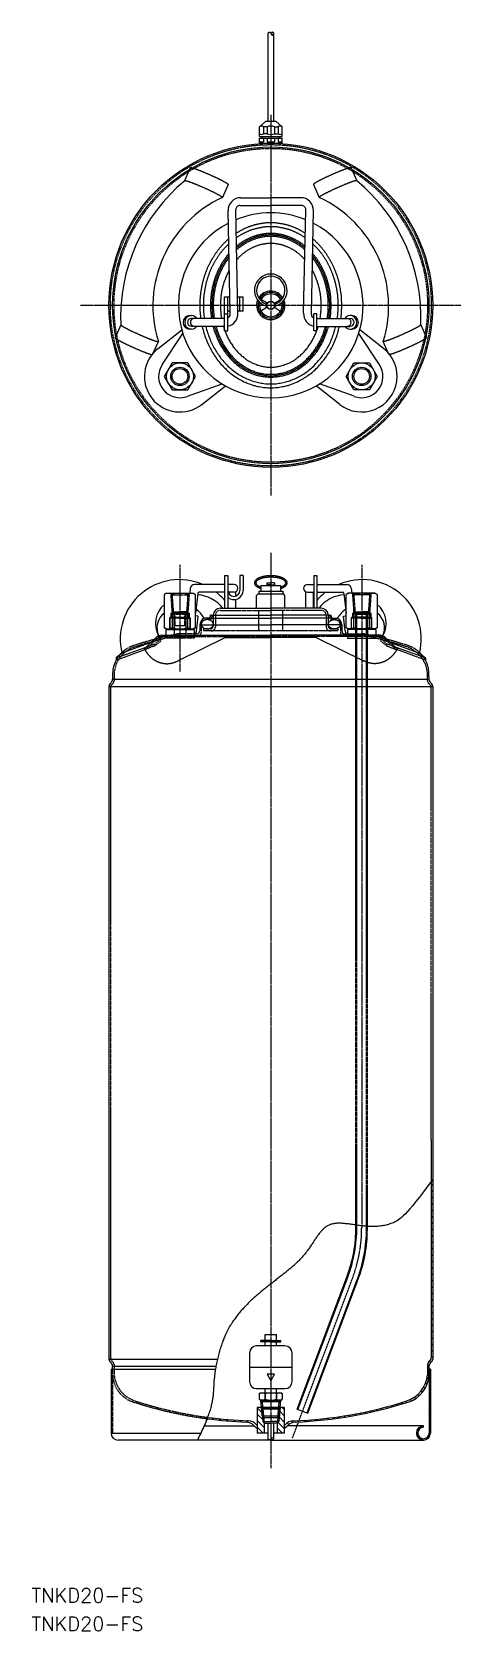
# Model space of a CAD drawing. Extents: x -168 to 134, y -932 to 192.
import ezdxf

# ---------------------------------------------------------------- set-up
doc = ezdxf.new("R2010")
doc.units = 0
doc.linetypes.add('CENTER', pattern=[2, 1.25, -0.25, 0.25, -0.25])
doc.linetypes.add('DASHED', pattern=[0.75, 0.5, -0.25])
doc.layers.get('0').update_dxf_attribs({"linetype": 'CONTINUOUS'})
doc.layers.add('CENTER', color=1, linetype='CENTER')
doc.styles.get("Standard").update_dxf_attribs({"font": 'txt.shx', "bigfont": 'bigfont.shx'})

msp = doc.modelspace()

# ---------------------------------------------------------------- texts
at = {"color": 7, "linetype": 'CONTINUOUS'}
for p in [(-168.6, -912.2), (-168.6, -932.2)]:
    msp.add_text('TNKD20-FS', height=10, dxfattribs=at).set_placement(p)

# ---------------------------------------------------------------- blocks, each defined once
blk = doc.blocks.new('*X0')
at = {"color": 0, "linetype": 'CONTINUOUS'}
for p, q in [((114, -618.9), (113, -617.9)), ((114, -623.4), (113, -622.4)), ((114, -627.9), (113, -626.9)), ((114, -632.4), (113, -631.4)), ((114, -636.9), (113, -635.9)), ((114, -641.4), (113, -640.4)), ((114, -645.9), (113, -644.9)), ((114, -650.4), (113, -649.4)), ((114, -654.9), (113, -653.9)), ((114, -659.3), (113, -658.3)), ((114, -663.8), (113, -662.8)), ((114, -668.3), (113, -667.3)), ((114, -672.8), (113, -671.8)), ((114, -677.3), (113, -676.3)), ((114, -681.8), (113, -680.8)), ((114, -686.3), (113, -685.3)), ((114, -690.8), (113, -689.8)), ((114, -695.3), (113, -694.3)), ((114, -699.8), (113, -698.8)), ((114, -704.2), (113, -703.2)), ((114, -708.7), (113, -707.7)), ((114, -713.2), (113, -712.2)), ((114, -717.7), (113, -716.7)), ((114, -722.2), (113, -721.2)), ((114, -726.7), (113, -725.7)), ((114, -731.2), (113, -730.2)), ((114, -735.7), (113, -734.7)), ((114, -740.2), (113, -739.2)), ((111.4, -746.5), (110.4, -745.5)), ((111.4, -751), (110.4, -750)), ((112.8, -743.4), (111.8, -742.4)), ((106.8, -764.4), (105.8, -763.4)), ((108.6, -761.7), (107.6, -760.7)), ((110, -758.7), (109.1, -757.7)), ((111, -755.2), (110.1, -754.2)), ((78.5, -776.5), (77.6, -775.6)), ((82, -775.6), (81.1, -774.7)), ((85.6, -774.6), (84.7, -773.7)), ((89, -773.6), (88.2, -772.7)), ((92.5, -772.5), (91.6, -771.7)), ((95.9, -771.5), (95, -770.6)), ((99.2, -770.3), (98.3, -769.4)), ((102.1, -768.7), (101.1, -767.7)), ((104.6, -766.7), (103.6, -765.7)), ((-40.2, -783.5), (-41.4, -782.4)), ((-35.2, -784.1), (-36.3, -782.9)), ((-30.2, -784.5), (-31.3, -783.4)), ((-25.4, -784.9), (-26.5, -783.8)), ((-20.6, -785.2), (-21.7, -784.1)), ((-15.8, -785.5), (-16.9, -784.3)), ((12.7, -787), (11.5, -785.9)), ((15.7, -785.5), (14.7, -784.5)), ((19.6, -784.9), (18.9, -784.3)), ((19.8, -785.2), (19.6, -784.9)), ((24.1, -785), (23.2, -784)), ((28.3, -784.7), (27.4, -783.7)), ((32.4, -784.3), (31.5, -783.4)), ((36.5, -783.9), (35.6, -783)), ((40.6, -783.5), (39.7, -782.6)), ((44.6, -783), (43.7, -782.1)), ((48.5, -782.4), (47.6, -781.5)), ((52.4, -781.8), (51.5, -780.9)), ((56.3, -781.2), (55.4, -780.3)), ((60.1, -780.5), (59.2, -779.6)), ((63.8, -779.8), (62.9, -778.9)), ((67.5, -779), (66.7, -778.1)), ((71.2, -778.2), (70.3, -777.3)), ((74.9, -777.4), (74, -776.5)), ((10.4, -789.2), (9.5, -788.3))]:
    blk.add_line(p, q, dxfattribs=at)
blk = doc.blocks.new('*X1')
at = {"color": 0, "linetype": 'CONTINUOUS'}
for p, q in [((59.9, -652.3), (60.5, -651.7)), ((60, -647.7), (60.6, -647.1)), ((67.4, -649.3), (68, -648.7)), ((59, -662.2), (59.7, -661.5)), ((59.6, -657.1), (60.3, -656.4)), ((66.4, -663.8), (67.1, -663.1)), ((67, -658.7), (67.6, -658)), ((67.3, -653.9), (67.9, -653.3)), ((56.7, -673.4), (57.6, -672.6)), ((58.1, -667.6), (58.9, -666.8)), ((64.1, -675.1), (64.9, -674.2)), ((65.4, -669.2), (66.2, -668.5)), ((52.2, -686.9), (53.3, -685.9)), ((54.8, -679.8), (55.8, -678.9)), ((62.1, -681.5), (63.1, -680.6)), ((49.5, -694.1), (50.6, -693.1)), ((56.8, -695.8), (57.8, -694.8)), ((59.5, -688.6), (60.5, -687.6)), ((44.1, -708.5), (45.1, -707.5)), ((46.8, -701.3), (47.8, -700.3)), ((54.1, -703), (55.1, -702)), ((41.4, -715.7), (42.4, -714.7)), ((48.6, -717.4), (49.7, -716.4)), ((51.4, -710.2), (52.4, -709.2)), ((36, -730.1), (37, -729.1)), ((38.7, -722.9), (39.7, -721.9)), ((43.2, -731.9), (44.2, -730.8)), ((45.9, -724.7), (47, -723.6)), ((33.2, -737.3), (34.3, -736.3)), ((40.5, -739.1), (41.5, -738)), ((27.8, -751.8), (28.8, -750.7)), ((30.5, -744.6), (31.6, -743.5)), ((35.1, -753.5), (36.1, -752.4)), ((37.8, -746.3), (38.8, -745.2)), ((25.1, -759), (26.1, -757.9)), ((32.3, -760.7), (33.4, -759.7)), ((19.7, -773.4), (20.7, -772.3)), ((22.4, -766.2), (23.4, -765.1)), ((26.9, -775.1), (27.9, -774.1)), ((29.6, -767.9), (30.7, -766.9))]:
    blk.add_line(p, q, dxfattribs=at)
blk = doc.blocks.new('*X2')
at = {"color": 0, "linetype": 'CONTINUOUS'}
for p, q in [((-6.3, -778.5), (-9.5, -775.3)), ((9.5, -776.4), (8.1, -775)), ((-5.7, -783.6), (-9.5, -779.8)), ((-4.6, -789.2), (-9.5, -784.3)), ((9.5, -789.8), (5.1, -785.5)), ((9.5, -785.3), (5.9, -781.7)), ((9.5, -780.9), (6.4, -777.7)), ((-5.3, -793), (-9.5, -788.8)), ((8.2, -793), (4.6, -789.4))]:
    blk.add_line(p, q, dxfattribs=at)
blk = doc.blocks.new('*X3')
at = {"color": 0, "linetype": 'CONTINUOUS'}
for p, q in [((112.5, -749.6), (111.5, -748.6)), ((112.5, -754.1), (111.5, -753.1)), ((112.5, -758.6), (111.5, -757.6)), ((112.5, -763.1), (111.5, -762.1)), ((112.5, -767.6), (111.5, -766.6)), ((112.5, -772.1), (111.5, -771.1)), ((112.5, -776.6), (111.5, -775.6)), ((112.5, -781.1), (111.5, -780.1)), ((112.5, -785.6), (111.5, -784.6)), ((104.1, -795.2), (102.5, -793.6)), ((104.2, -790.7), (103.5, -790)), ((106.9, -798), (105.3, -796.4)), ((107, -789), (106.1, -788.2)), ((110.5, -797), (109.8, -796.3)), ((112.5, -790.1), (111.5, -789.1)), ((112.3, -794.4), (111.5, -793.5))]:
    blk.add_line(p, q, dxfattribs=at)

# ---------------------------------------------------------------- linework, layer by layer
at = {"color": 7, "linetype": 'CONTINUOUS'}
for p, q in [((-2, 191.1), (-2, 129.6)), ((2, 191.1), (2, 129.6)), ((-3.5, 129.6), (-8, 125.6)), ((-8, 118.6), (-8, 125.6)), ((-5.2, 125.6), (-5.2, 120.6)), ((-2.6, 125.6), (-5.2, 125.6)), ((-3.5, 129.6), (3.5, 129.6)), ((-2.6, 125.6), (-2.6, 120.6)), ((-2, 129.6), (2, 129.6)), ((2.6, 125.6), (2.6, 120.6)), ((2.6, 125.6), (5.2, 125.6)), ((3.5, 129.6), (8, 125.6)), ((5.2, 125.6), (5.2, 120.6)), ((8, 118.6), (8, 125.6)), ((-8, 118.6), (8, 118.6)), ((-8, 117.6), (8, 117.6)), ((-8, 114), (-8, 117.6)), ((-8, 115), (-5.2, 115)), ((-8, 114), (8, 114)), ((-6, 117.6), (-6, 118.6)), ((-6, 114), (-6, 113.8)), ((-2.6, 120.6), (-5.2, 120.6)), ((-5.2, 117.6), (-5.2, 115)), ((-2.6, 117.6), (-2.6, 115)), ((-2.6, 115), (2.6, 115)), ((2.6, 120.6), (5.2, 120.6)), ((2.6, 117.6), (2.6, 115)), ((5.2, 117.6), (5.2, 115)), ((5.2, 115), (8, 115)), ((6, 117.6), (6, 118.6)), ((6, 114), (6, 113.8)), ((8, 114), (8, 117.6)), ((-60.6, 87.7), (-56.5, 96.8)), ((60.6, 87.7), (56.5, 96.8)), ((-30, 85), (-34.1, 75.9)), ((30, 85), (34.1, 75.9)), ((-21.7, 70.2), (0, 70.2)), ((-21.1, 75.7), (0, 75.7)), ((21.1, 75.7), (0, 75.7)), ((21.7, 70.2), (0, 70.2)), ((-28.6, -6.2), (-30.1, 66.6)), ((-23.1, -5.6), (-24.7, 67.2)), ((23.1, -5.6), (24.7, 67.2)), ((28.6, -6.2), (30.1, 66.6)), ((-32.5, -18), (-32.5, 6)), ((-32.5, 6), (-28.9, 6)), ((-30.2, -18), (-30.2, 6)), ((-23.4, 6), (-19.5, 6)), ((-21.8, -4), (-21.8, 6)), ((-19.5, -4), (-19.5, 6)), ((-2.5, 1.4), (-6.9, 4)), ((2.5, 1.4), (6.9, 4)), ((-57, -7.2), (-55.9, -7.2)), ((-32.5, -9.3), (-55.9, -9.3)), ((-32.5, -6), (-30.2, -6)), ((-28.7, -4), (-30.2, -4)), ((-19.5, -4), (-23.2, -4)), ((-2.5, -1.4), (-6.9, -4)), ((2.5, -1.4), (6.9, -4)), ((30.2, -18), (30.2, -6)), ((32.5, -6), (30.2, -6)), ((32.5, -18), (32.5, -6)), ((32.5, -9.3), (55.9, -9.3)), ((57, -7.2), (55.9, -7.2)), ((-105.7, -13.7), (-109.7, -22.8)), ((-79.4, -30.3), (-62.7, -17.2)), ((-76.3, -41.4), (-61.9, -19.8)), ((-55.9, -16.8), (-57, -16.8)), ((-32.5, -14.8), (-55.9, -14.8)), ((-32.5, -18), (-30.2, -18)), ((32.5, -18), (30.2, -18)), ((32.5, -14.8), (55.9, -14.8)), ((55.9, -16.8), (57, -16.8)), ((76.3, -41.4), (61.9, -19.8)), ((79.4, -30.3), (62.7, -17.2)), ((105.7, -13.7), (109.7, -22.8)), ((-83.2, -34.6), (-79.2, -25.4)), ((83.2, -34.6), (79.2, -25.4)), ((-58.7, -64), (-34.2, -55.3)), ((58.7, -64), (34.2, -55.3)), ((-48.6, -69.7), (-31.9, -56.6)), ((48.6, -69.7), (31.9, -56.6)), ((-32.5, -190), (-32.5, -213)), ((-32.5, -190), (-30.2, -190)), ((-30.2, -190), (-30.2, -213)), ((-21.8, -190), (-21.8, -200.5)), ((-19.5, -190), (-21.8, -190)), ((-19.5, -190), (-19.5, -200.5)), ((30.2, -190), (30.2, -213)), ((30.2, -190), (32.5, -190)), ((32.5, -190), (32.5, -213)), ((-56.7, -198.9), (-57.1, -202.5)), ((-32.5, -196.3), (-53.7, -196.3)), ((-32.5, -201.8), (-50.5, -201.8)), ((-25.9, -196.3), (-30.2, -196.3)), ((-25.9, -201.8), (-30, -201.8)), ((-24.6, -204.4), (-24.6, -201.4)), ((-8.5, -201), (-8.5, -203)), ((-8.5, -201), (0, -201)), ((-6.9, -197), (0, -197)), ((-6.9, -197), (-6.9, -201)), ((0, -196.5), (-2.8, -196.5)), ((-2.8, -195.2), (0, -195.2)), ((-2.8, -195.2), (-2.8, -197)), ((2.7, -195.2), (0, -195.2)), ((0, -196.5), (2.7, -196.5)), ((0, -197), (6.9, -197)), ((0, -201), (8.5, -201)), ((2.7, -195.2), (2.7, -197)), ((6.9, -197), (6.9, -201)), ((8.5, -201), (8.5, -203)), ((24.6, -213), (24.6, -201.4)), ((25.9, -196.3), (30.2, -196.3)), ((25.9, -201.8), (30.2, -201.8)), ((30.1, -213), (30.1, -201.8)), ((32.5, -196.3), (53.7, -196.3)), ((32.5, -201.8), (50.5, -201.8)), ((56.7, -198.9), (57.1, -202.5)), ((-73.5, -202.5), (-75, -203.3)), ((-75, -203.3), (-75, -226.7)), ((-73.5, -202.5), (-64, -202.5)), ((-73.5, -202.5), (-54.5, -202.5)), ((-73.5, -202.5), (-54.5, -202.5)), ((-69.5, -203.3), (-69.5, -226.7)), ((-58.5, -226.7), (-58.5, -203.3)), ((-54.5, -202.5), (-53, -203.3)), ((-51.5, -202.6), (-53, -216.8)), ((-53, -226.7), (-53, -203.3)), ((-35.5, -213), (0, -213)), ((-30.1, -213), (-30.1, -205.6)), ((-24.6, -213), (-24.6, -206.8)), ((-10, -204), (-9, -203)), ((-10, -213), (-10, -204)), ((-9, -203), (0, -203)), ((0, -203), (9, -203)), ((35.5, -213), (0, -213)), ((6, -213), (3.8, -213)), ((10, -204), (9, -203)), ((10, -213), (10, -204)), ((51.5, -202.6), (53, -216.8)), ((54.5, -202.5), (53, -203.3)), ((53, -226.7), (53, -203.3)), ((73.5, -202.5), (54.5, -202.5)), ((73.5, -202.5), (54.5, -202.5)), ((58.5, -226.7), (58.5, -203.3)), ((73.5, -202.5), (64, -202.5)), ((69.5, -203.3), (69.5, -226.7)), ((73.5, -202.5), (75, -203.3)), ((75, -203.3), (75, -226.7)), ((-51.2, -218.6), (-53, -218.4)), ((-52.1, -227), (-51.2, -218.6)), ((-50, -224.7), (0, -224.7)), ((-50, -224.7), (-50, -229)), ((-43.1, -220), (-46.8, -220)), ((-43.1, -220), (0, -220)), ((-41.5, -218), (-42.5, -218)), ((-42.5, -218.6), (-42.5, -218)), ((-41.5, -218), (0, -218)), ((41.5, -218), (0, -218)), ((43.1, -220), (0, -220)), ((50, -224.7), (0, -224.7)), ((41.5, -218), (42.5, -218)), ((42.5, -218.6), (42.5, -218)), ((43.1, -220), (46.8, -220)), ((50, -224.7), (50, -229)), ((51.2, -218.6), (53, -218.4)), ((52.1, -227), (51.2, -218.6)), ((-80.4, -233.4), (-89, -241.5)), ((-77, -232), (0, -232)), ((-75, -226.7), (-73.5, -227.5)), ((-74, -228), (-54, -228)), ((-74, -228), (-74, -232)), ((-73.5, -227.5), (-54.5, -227.5)), ((-71.2, -227.5), (-56.8, -227.5)), ((-70.8, -228), (-70.8, -227.5)), ((-31.9, -233.5), (-65.2, -249.9)), ((-57.3, -228), (-57.3, -227.5)), ((-54.5, -227.5), (-53, -226.7)), ((-54, -228), (-54, -232)), ((-52, -231), (-54, -231)), ((-52.3, -228.7), (-52.1, -227)), ((-34.2, -232), (-31.9, -233.5)), ((-31.9, -233.5), (0, -233.5)), ((77, -232), (0, -232)), ((31.9, -233.5), (0, -233.5)), ((34.2, -232), (31.9, -233.5)), ((31.9, -233.5), (65.2, -249.9)), ((52, -231), (54, -231)), ((52.3, -228.7), (52.1, -227)), ((54.5, -227.5), (53, -226.7)), ((54, -228), (54, -232)), ((74, -228), (54, -228)), ((73.5, -227.5), (54.5, -227.5)), ((56.8, -227.5), (71.2, -227.5)), ((57.2, -228), (57.2, -227.5)), ((70.7, -228), (70.7, -227.5)), ((75, -226.7), (73.5, -227.5)), ((74, -228), (74, -232)), ((80.4, -233.4), (89, -241.5)), ((-108.9, -248), (-87.7, -240.3)), ((-108.9, -249.5), (-88.7, -242.1)), ((-104.8, -244.6), (-108.9, -248)), ((-84.4, -237.2), (-104.8, -244.6)), ((84.4, -237.2), (104.8, -244.6)), ((108.9, -248), (87.7, -240.3)), ((108.9, -249.5), (88.7, -242.1)), ((104.8, -244.6), (108.9, -248)), ((104.8, -244.6), (108.9, -248)), ((-111.4, -258.5), (-111.4, -263)), ((-108.9, -248), (-108.9, -249.5)), ((108.9, -248), (108.9, -249.5)), ((108.9, -248), (108.9, -249.5)), ((111.4, -261), (111.4, -258.5)), ((-114, -268), (-114, -741)), ((-114, -268), (-114, -741)), ((-114, -268), (0, -268)), ((-111.4, -263), (0, -263)), ((0, -263), (111.4, -263)), ((0, -268), (114, -268)), ((111.4, -261), (111.4, -263)), ((114, -268), (114, -741)), ((113, -586.6), (113, -740)), ((60, -648.1), (60, -646.8)), ((60.6, -648.2), (60.6, -646.8)), ((67.4, -649.5), (67.4, -647.6)), ((68, -649.6), (68, -647.6)), ((18.6, -776.2), (53.6, -683.4)), ((19.1, -776.4), (54.2, -683.5)), ((25.5, -778.8), (61, -684.7)), ((26.1, -779), (61.6, -684.8)), ((-7, -728.8), (-7, -728)), ((0, -728), (-7, -728)), ((0, -728.8), (-7, -728.8)), ((-4, -731.8), (-4, -723.8)), ((-4, -723.8), (4, -723.8)), ((0, -728), (7, -728)), ((0, -728.8), (7, -728.8)), ((4, -731.8), (4, -723.8)), ((7, -728.8), (7, -728)), ((-114, -741), (-37.6, -741)), ((-15, -736.8), (-15, -756.8)), ((10, -731.8), (-10, -731.8)), ((15, -756.8), (15, -736.8)), ((-112.5, -748), (-111.5, -748)), ((-112.5, -748), (-112.5, -793)), ((-111.5, -748), (-38.9, -748)), ((-111.4, -748), (-111.4, -746)), ((-111.4, -746), (-38.6, -746)), ((-15, -746.8), (15, -746.8)), ((110.4, -745), (110.4, -752)), ((111.4, -746), (111.4, -752)), ((112.5, -748), (111.4, -748)), ((111.5, -748), (111.5, -793)), ((112.5, -748), (112.5, -793)), ((-10, -761.8), (10, -761.8)), ((-4, -764.8), (-4, -761.8)), ((4, -764.8), (4, -761.8)), ((9.5, -775), (-9.5, -775)), ((-9.5, -775), (-9.5, -793)), ((-8.1, -765.3), (-7.6, -764.8)), ((-8.1, -765.3), (-8.1, -769.3)), ((-8.1, -769.3), (-7.6, -769.8)), ((-7.6, -764.8), (7.6, -764.8)), ((-7.6, -769.8), (7.6, -769.8)), ((-7.6, -769.8), (7.6, -769.8)), ((-7, -769.8), (7, -769.8)), ((-6.6, -775), (-7, -769.8)), ((-7, -769.8), (-5.9, -770.8)), ((-6.1, -781), (-6.6, -775)), ((-6.6, -775), (-5.6, -785)), ((-6.6, -775), (6.6, -775)), ((-6.6, -775), (6.6, -775)), ((-6.6, -775), (-5.6, -776)), ((-6, -764.8), (6, -764.8)), ((-6, -769.8), (6, -769.8)), ((-5.9, -770.8), (5.9, -770.8)), ((-5.6, -775), (-5.9, -770.8)), ((-5, -782), (-5.6, -775)), ((-5.5, -769.8), (5.5, -769.8)), ((-4, -765.4), (-4, -768.4)), ((-4, -769.2), (-4, -766.1)), ((4, -765.4), (4, -768.4)), ((4, -765.4), (4, -768.4)), ((4, -769.2), (4, -766.1)), ((5, -782), (5.6, -775)), ((5.6, -775), (5.9, -770.8)), ((6.6, -775), (5.6, -785)), ((6.6, -775), (5.6, -776)), ((7, -769.8), (5.9, -770.8)), ((6.1, -781), (6.6, -775)), ((6.6, -775), (7, -769.8)), ((7.6, -764.8), (8.1, -765.3)), ((7.6, -769.8), (8.1, -769.3)), ((8.1, -765.3), (8.1, -769.3)), ((9.5, -775), (9.5, -793)), ((-6.1, -781), (6.1, -781)), ((-6.1, -781), (-5, -782)), ((-5.6, -776), (-4.6, -786)), ((-5.6, -776), (5.6, -776)), ((-5.6, -785), (0, -785)), ((-5.6, -785), (-4.6, -786)), ((-5, -782), (5, -782)), ((-5, -782), (5, -782)), ((-4.6, -786), (0, -786)), ((-4.6, -786), (-4.6, -793)), ((-2, -786), (-2, -797)), ((5.6, -785), (0, -785)), ((4.6, -786), (0, -786)), ((2, -786), (2, -797)), ((5.6, -776), (4.6, -786)), ((5.6, -785), (4.6, -786)), ((4.6, -786), (4.6, -793)), ((6.1, -781), (5, -782)), ((18.6, -776.2), (26.1, -779)), ((-112.5, -793), (-49.2, -793)), ((0, -798), (-107.5, -798)), ((-47, -788), (-11.6, -788)), ((-2, -793), (-9.5, -793)), ((-2, -793), (-9.5, -793)), ((0, -798), (107.5, -798)), ((9.5, -793), (2, -793)), ((9.5, -793), (2, -793)), ((107.5, -788), (11.6, -788)), ((107.5, -789), (107.5, -788))]:
    msp.add_line(p, q, dxfattribs=at)
at = {"color": 3, "linetype": 'DASHED'}
for p, q in [((-70.6, -202.5), (-69.6, -215.5)), ((-70.6, -202.5), (-69.6, -203.5)), ((-69.6, -203.5), (-68.6, -216.5)), ((-69.6, -203.5), (-58.4, -203.5)), ((-58.4, -203.5), (-59.4, -216.5)), ((-57.4, -202.5), (-58.4, -215.5)), ((-57.4, -202.5), (-58.4, -203.5)), ((57.4, -202.5), (58.4, -203.5)), ((57.4, -202.5), (58.4, -215.5)), ((58.4, -203.5), (59.4, -216.5)), ((69.6, -203.5), (58.4, -203.5)), ((69.6, -203.5), (68.6, -216.5)), ((70.6, -202.5), (69.6, -203.5)), ((70.6, -202.5), (69.6, -215.5)), ((-71.2, -227.5), (-71.2, -219.5)), ((-64, -219.5), (-71.2, -219.5)), ((-71.2, -220), (-71.2, -227.5)), ((-64, -220), (-71.2, -220)), ((-70.7, -219.5), (-70.4, -219.2)), ((-70.4, -216.5), (-70.4, -219.2)), ((-70.4, -216.5), (-57.6, -216.5)), ((-70.4, -219.2), (-57.6, -219.2)), ((-70.2, -219.5), (-57.8, -219.5)), ((-70.2, -220), (-70.2, -219.5)), ((-58, -216.5), (-70, -216.5)), ((-70, -217.5), (-70, -216.5)), ((-58, -217.5), (-70, -217.5)), ((-69.6, -215.5), (-64, -215.5)), ((-69.6, -215.5), (-68.6, -216.5)), ((-68.1, -219.5), (-68.1, -232)), ((-68, -225.5), (-68, -217.5)), ((-67.4, -225.5), (-67.4, -216.5)), ((-58.4, -215.5), (-64, -215.5)), ((-64, -219.5), (-56.8, -219.5)), ((-64, -220), (-56.8, -220)), ((-60.6, -225.5), (-60.6, -216.5)), ((-60, -225.5), (-60, -217.5)), ((-59.9, -219.5), (-59.9, -232)), ((-58.4, -215.5), (-59.4, -216.5)), ((-58.4, -215.5), (-58.4, -216.5)), ((-58, -217.5), (-58, -216.5)), ((-57.8, -220), (-57.8, -219.5)), ((-57.6, -216.5), (-57.6, -219.2)), ((-57.6, -219.2), (-57.3, -219.5)), ((-56.8, -227.5), (-56.8, -219.5)), ((-56.8, -220), (-56.8, -227.5)), ((-43.5, -221), (-45, -221)), ((-41.5, -218), (-41.5, -219)), ((-40.5, -218), (-40.5, -225.5)), ((-39, -218), (-39, -226)), ((-35.5, -214.5), (0, -214.5)), ((-8.5, -228), (-8.5, -214.5)), ((35.5, -214.5), (0, -214.5)), ((8.5, -228), (8.5, -214.5)), ((39, -218), (39, -226)), ((40.5, -218), (40.5, -225.5)), ((41.5, -218), (41.5, -219)), ((43.5, -221), (45, -221)), ((56.8, -227.5), (56.8, -219.5)), ((64, -219.5), (56.8, -219.5)), ((64, -220), (56.8, -220)), ((56.8, -227.5), (56.8, -220)), ((57.6, -219.2), (57.3, -219.5)), ((57.6, -216.5), (57.6, -219.2)), ((70.4, -216.5), (57.6, -216.5)), ((70.4, -219.2), (57.6, -219.2)), ((57.7, -217.5), (57.7, -216.5)), ((70.2, -216.5), (57.7, -216.5)), ((70.2, -217.5), (57.7, -217.5)), ((57.7, -219.5), (70.2, -219.5)), ((57.7, -220), (57.7, -219.5)), ((58.4, -215.5), (59.4, -216.5)), ((58.4, -215.5), (64, -215.5)), ((58.4, -215.5), (58.4, -216.5)), ((59.9, -219.5), (59.9, -232)), ((60, -646.8), (60, -217.5)), ((60.6, -646.8), (60.6, -217.5)), ((60.6, -256.5), (60.6, -217.5)), ((69.6, -215.5), (64, -215.5)), ((64, -219.5), (71.2, -219.5)), ((64, -220), (71.2, -220)), ((67.4, -647.6), (67.4, -217.5)), ((68, -647.6), (68, -217.5)), ((68.1, -219.5), (68.1, -232)), ((69.6, -215.5), (68.6, -216.5)), ((70.2, -217.5), (70.2, -216.5)), ((70.2, -220), (70.2, -219.5)), ((70.4, -216.5), (70.4, -219.2)), ((70.7, -219.5), (70.4, -219.2)), ((71.2, -227.5), (71.2, -219.5)), ((71.2, -227.5), (71.2, -220)), ((-79.5, -233.8), (-88.3, -242.3)), ((-77.5, -234.6), (-84.4, -237.2)), ((-81.6, -238.1), (-77.5, -234.6)), ((-81.6, -239.5), (-77.5, -236.1)), ((-77.5, -236.1), (-77.5, -234.6)), ((-77.4, -233), (0, -233)), ((-74, -232), (-74, -234)), ((-54, -234), (-74, -234)), ((-60, -225.5), (-68, -225.5)), ((-54, -231), (-64.7, -231)), ((-54, -232), (-54, -234)), ((-49, -225), (-49, -230)), ((-47.3, -227.5), (-47.3, -229)), ((-42.5, -227.5), (-47.3, -227.5)), ((0, -229), (-47.3, -229)), ((-7.5, -229), (-8.5, -228)), ((47.2, -229), (0, -229)), ((77.4, -233), (0, -233)), ((7.5, -229), (8.5, -228)), ((42.5, -227.5), (47.2, -227.5)), ((47.2, -227.5), (47.2, -229)), ((49, -225), (49, -230)), ((54, -231), (64.7, -231)), ((54, -232), (54, -234)), ((54, -234), (74, -234)), ((74, -232), (74, -234)), ((77.5, -234.6), (84.4, -237.2)), ((77.5, -236.1), (77.5, -234.6)), ((81.6, -238.1), (77.5, -234.6)), ((81.6, -239.5), (77.5, -236.1)), ((79.5, -233.8), (88.3, -242.3)), ((-81.6, -239.5), (-88.7, -242.1)), ((-87.7, -240.3), (-81.6, -238.1)), ((-81.6, -238.1), (-81.6, -239.5)), ((81.6, -238.1), (81.6, -239.5)), ((87.7, -240.3), (81.6, -238.1)), ((81.6, -239.5), (88.7, -242.1)), ((-110.4, -258.5), (-110.4, -264)), ((110.4, -264), (110.4, -258.5)), ((-113, -269), (-113, -740)), ((113, -586.6), (113, -269)), ((-111.5, -748), (-111.5, -793)), ((-111.4, -748), (-111.4, -752)), ((-110.4, -745), (-110.4, -752))]:
    msp.add_line(p, q, dxfattribs=at)
at = {"color": 7, "linetype": 'CONTINUOUS'}
for points in [[(-69.5, -40.5), (-75, -50), (-69.5, -59.5), (-58.5, -59.5), (-53, -50), (-58.5, -40.5)], [(69.5, -40.5), (75, -50), (69.5, -59.5), (58.5, -59.5), (53, -50), (58.5, -40.5)], [(0, -756.2), (2.6, -751.7), (-2.6, -751.7)]]:
    msp.add_lwpolyline(points, close=True, dxfattribs=at)
at = {"color": 7}
for points in [[(-2, 191.1, 0), (-2, 191.1, 0), (-2, 191.2, 0), (-1.9, 191.2, 0), (-1.9, 191.2, 0), (-1.9, 191.3, 0), (-1.9, 191.3, 0), (-1.8, 191.3, 0), (-1.8, 191.4, 0), (-1.8, 191.4, 0), (-1.8, 191.4, 0), (-1.7, 191.5, 0), (-1.7, 191.5, 0), (-1.7, 191.5, 0), (-1.7, 191.5, 0), (-1.7, 191.6, 0), (-1.6, 191.6, 0), (-1.6, 191.6, 0), (-1.6, 191.7, 0), (-1.6, 191.7, 0), (-1.5, 191.7, 0), (-1.5, 191.7, 0), (-1.5, 191.8, 0), (-1.5, 191.8, 0), (-1.5, 191.8, 0), (-1.4, 191.8, 0), (-1.4, 191.9, 0), (-1.4, 191.9, 0), (-1.4, 191.9, 0), (-1.3, 191.9, 0), (-1.3, 192, 0), (-1.3, 192, 0), (-1.3, 192, 0), (-1.2, 192, 0), (-1.2, 192, 0), (-1.2, 192, 0), (-1.2, 192.1, 0), (-1.2, 192.1, 0), (-1.1, 192.1, 0), (-1.1, 192.1, 0), (-1.1, 192.1, 0), (-1.1, 192.1, 0), (-1, 192.1, 0), (-1, 192.1, 0), (-1, 192.1, 0), (-1, 192.1, 0), (-1, 192.2, 0), (-0.9, 192.2, 0), (-0.9, 192.2, 0), (-0.9, 192.2, 0), (-0.9, 192.2, 0), (-0.8, 192.2, 0), (-0.8, 192.1, 0), (-0.8, 192.1, 0), (-0.8, 192.1, 0), (-0.8, 192.1, 0), (-0.7, 192.1, 0), (-0.7, 192.1, 0), (-0.7, 192.1, 0), (-0.7, 192.1, 0), (-0.7, 192.1, 0), (-0.6, 192.1, 0), (-0.6, 192, 0), (-0.6, 192, 0), (-0.6, 192, 0), (-0.5, 192, 0), (-0.5, 192, 0), (-0.5, 191.9, 0), (-0.5, 191.9, 0), (-0.5, 191.9, 0), (-0.4, 191.9, 0), (-0.4, 191.8, 0), (-0.4, 191.8, 0), (-0.4, 191.8, 0), (-0.4, 191.8, 0), (-0.3, 191.7, 0), (-0.3, 191.7, 0), (-0.3, 191.7, 0), (-0.3, 191.7, 0), (-0.2, 191.6, 0), (-0.2, 191.6, 0), (-0.2, 191.6, 0), (-0.2, 191.5, 0), (-0.2, 191.5, 0), (-0.1, 191.5, 0), (-0.1, 191.4, 0), (-0.1, 191.4, 0), (-0.1, 191.4, 0), (-0.1, 191.3, 0), (0, 191.3, 0), (0, 191.3, 0), (0, 191.2, 0), (0, 191.2, 0), (0, 191.2, 0), (0.1, 191.1, 0), (0.1, 191.1, 0), (0.1, 191.1, 0), (0.1, 191, 0), (0.1, 191, 0), (0.2, 191, 0), (0.2, 190.9, 0), (0.2, 190.9, 0), (0.2, 190.9, 0), (0.2, 190.8, 0), (0.3, 190.8, 0), (0.3, 190.8, 0), (0.3, 190.7, 0), (0.3, 190.7, 0), (0.3, 190.7, 0), (0.4, 190.6, 0), (0.4, 190.6, 0), (0.4, 190.6, 0), (0.4, 190.5, 0), (0.5, 190.5, 0), (0.5, 190.5, 0), (0.5, 190.5, 0), (0.5, 190.4, 0), (0.5, 190.4, 0), (0.6, 190.4, 0), (0.6, 190.4, 0), (0.6, 190.3, 0), (0.6, 190.3, 0), (0.6, 190.3, 0), (0.7, 190.3, 0), (0.7, 190.2, 0), (0.7, 190.2, 0), (0.7, 190.2, 0), (0.7, 190.2, 0), (0.8, 190.1, 0), (0.8, 190.1, 0), (0.8, 190.1, 0), (0.8, 190.1, 0), (0.8, 190.1, 0), (0.9, 190.1, 0), (0.9, 190.1, 0), (0.9, 190, 0), (0.9, 190, 0), (0.9, 190, 0), (1, 190, 0), (1, 190, 0), (1, 190, 0), (1, 190, 0), (1, 190, 0), (1.1, 190, 0), (1.1, 190, 0), (1.1, 190, 0), (1.1, 190, 0), (1.1, 190, 0), (1.2, 190, 0), (1.2, 190, 0), (1.2, 190, 0), (1.2, 190, 0), (1.2, 190, 0), (1.3, 190.1, 0), (1.3, 190.1, 0), (1.3, 190.1, 0), (1.3, 190.1, 0), (1.3, 190.1, 0), (1.3, 190.1, 0), (1.4, 190.2, 0), (1.4, 190.2, 0), (1.4, 190.2, 0), (1.4, 190.2, 0), (1.4, 190.2, 0), (1.5, 190.3, 0), (1.5, 190.3, 0), (1.5, 190.3, 0), (1.5, 190.3, 0), (1.5, 190.4, 0), (1.6, 190.4, 0), (1.6, 190.4, 0), (1.6, 190.4, 0), (1.6, 190.5, 0), (1.6, 190.5, 0), (1.7, 190.5, 0), (1.7, 190.6, 0), (1.7, 190.6, 0), (1.7, 190.6, 0), (1.7, 190.7, 0), (1.8, 190.7, 0), (1.8, 190.7, 0), (1.8, 190.8, 0), (1.8, 190.8, 0), (1.8, 190.8, 0), (1.9, 190.9, 0), (1.9, 190.9, 0), (1.9, 190.9, 0), (1.9, 191, 0), (1.9, 191, 0), (2, 191, 0), (2, 191.1, 0), (2, 191.1, 0)], [(0.1, 191.1, 0), (0.1, 191.1, 0), (0.1, 191.1, 0), (0.1, 191.2, 0), (0.1, 191.2, 0), (0.1, 191.2, 0), (0.2, 191.2, 0), (0.2, 191.2, 0), (0.2, 191.3, 0), (0.2, 191.3, 0), (0.2, 191.3, 0), (0.2, 191.3, 0), (0.2, 191.3, 0), (0.2, 191.4, 0), (0.3, 191.4, 0), (0.3, 191.4, 0), (0.3, 191.4, 0), (0.3, 191.4, 0), (0.3, 191.5, 0), (0.3, 191.5, 0), (0.3, 191.5, 0), (0.3, 191.5, 0), (0.4, 191.5, 0), (0.4, 191.6, 0), (0.4, 191.6, 0), (0.4, 191.6, 0), (0.4, 191.6, 0), (0.4, 191.6, 0), (0.4, 191.7, 0), (0.4, 191.7, 0), (0.5, 191.7, 0), (0.5, 191.7, 0), (0.5, 191.7, 0), (0.5, 191.7, 0), (0.5, 191.8, 0), (0.5, 191.8, 0), (0.5, 191.8, 0), (0.5, 191.8, 0), (0.6, 191.8, 0), (0.6, 191.8, 0), (0.6, 191.9, 0), (0.6, 191.9, 0), (0.6, 191.9, 0), (0.6, 191.9, 0), (0.6, 191.9, 0), (0.6, 191.9, 0), (0.7, 192, 0), (0.7, 192, 0), (0.7, 192, 0), (0.7, 192, 0), (0.7, 192, 0), (0.7, 192, 0), (0.7, 192, 0), (0.7, 192, 0), (0.7, 192.1, 0), (0.8, 192.1, 0), (0.8, 192.1, 0), (0.8, 192.1, 0), (0.8, 192.1, 0), (0.8, 192.1, 0), (0.8, 192.1, 0), (0.8, 192.1, 0), (0.8, 192.1, 0), (0.9, 192.1, 0), (0.9, 192.1, 0), (0.9, 192.2, 0), (0.9, 192.2, 0), (0.9, 192.2, 0), (0.9, 192.2, 0), (0.9, 192.2, 0), (0.9, 192.2, 0), (1, 192.2, 0), (1, 192.2, 0), (1, 192.2, 0), (1, 192.2, 0), (1, 192.2, 0), (1, 192.2, 0), (1, 192.2, 0), (1, 192.2, 0), (1, 192.2, 0), (1.1, 192.2, 0), (1.1, 192.2, 0), (1.1, 192.2, 0), (1.1, 192.2, 0), (1.1, 192.2, 0), (1.1, 192.2, 0), (1.1, 192.2, 0), (1.1, 192.2, 0), (1.2, 192.2, 0), (1.2, 192.2, 0), (1.2, 192.2, 0), (1.2, 192.2, 0), (1.2, 192.2, 0), (1.2, 192.2, 0), (1.2, 192.2, 0), (1.2, 192.2, 0), (1.3, 192.2, 0), (1.3, 192.1, 0), (1.3, 192.1, 0), (1.3, 192.1, 0), (1.3, 192.1, 0), (1.3, 192.1, 0), (1.3, 192.1, 0), (1.3, 192.1, 0), (1.3, 192.1, 0), (1.4, 192.1, 0), (1.4, 192.1, 0), (1.4, 192, 0), (1.4, 192, 0), (1.4, 192, 0), (1.4, 192, 0), (1.4, 192, 0), (1.4, 192, 0), (1.5, 192, 0), (1.5, 191.9, 0), (1.5, 191.9, 0), (1.5, 191.9, 0), (1.5, 191.9, 0), (1.5, 191.9, 0), (1.5, 191.9, 0), (1.5, 191.9, 0), (1.5, 191.8, 0), (1.6, 191.8, 0), (1.6, 191.8, 0), (1.6, 191.8, 0), (1.6, 191.8, 0), (1.6, 191.8, 0), (1.6, 191.7, 0), (1.6, 191.7, 0), (1.6, 191.7, 0), (1.7, 191.7, 0), (1.7, 191.7, 0), (1.7, 191.7, 0), (1.7, 191.6, 0), (1.7, 191.6, 0), (1.7, 191.6, 0), (1.7, 191.6, 0), (1.7, 191.6, 0), (1.8, 191.5, 0), (1.8, 191.5, 0), (1.8, 191.5, 0), (1.8, 191.5, 0), (1.8, 191.5, 0), (1.8, 191.4, 0), (1.8, 191.4, 0), (1.8, 191.4, 0), (1.8, 191.4, 0), (1.9, 191.4, 0), (1.9, 191.3, 0), (1.9, 191.3, 0), (1.9, 191.3, 0), (1.9, 191.3, 0), (1.9, 191.2, 0), (1.9, 191.2, 0), (1.9, 191.2, 0), (2, 191.2, 0), (2, 191.2, 0), (2, 191.1, 0), (2, 191.1, 0), (2, 191.1, 0)], [(114, -614.7, 0), (110.6, -619.3, 0), (107.5, -623.4, 0), (104.7, -627.1, 0), (102.2, -630.2, 0), (100, -632.9, 0), (98, -635.3, 0), (96.2, -637.3, 0), (94.7, -639, 0), (93.3, -640.3, 0), (92.1, -641.5, 0), (90.9, -642.4, 0), (89.9, -643.2, 0), (89, -643.8, 0), (88.1, -644.3, 0), (87.2, -644.7, 0), (86.4, -645.1, 0), (85.5, -645.4, 0), (84.6, -645.7, 0), (83.8, -646, 0), (82.9, -646.3, 0), (82, -646.5, 0), (81.2, -646.8, 0), (80.3, -647, 0), (79.4, -647.1, 0), (78.6, -647.3, 0), (77.7, -647.4, 0), (76.9, -647.5, 0), (76, -647.6, 0), (75.1, -647.7, 0), (74.3, -647.7, 0), (73.4, -647.8, 0), (72.6, -647.8, 0), (71.7, -647.8, 0), (70.8, -647.8, 0), (70, -647.7, 0), (69.2, -647.7, 0), (68.3, -647.7, 0), (67.5, -647.6, 0), (66.6, -647.5, 0), (65.8, -647.5, 0), (65, -647.4, 0), (64.2, -647.3, 0), (63.3, -647.2, 0), (62.5, -647.1, 0), (61.7, -647, 0), (60.9, -646.9, 0), (60.1, -646.8, 0), (59.4, -646.7, 0), (58.6, -646.6, 0), (57.8, -646.4, 0), (57, -646.3, 0), (56.3, -646.2, 0), (55.5, -646.1, 0), (54.8, -646, 0), (54.1, -645.9, 0), (53.3, -645.9, 0), (52.6, -645.8, 0), (51.9, -645.7, 0), (51.2, -645.6, 0), (50.5, -645.6, 0), (49.8, -645.5, 0), (49.2, -645.5, 0), (48.5, -645.5, 0), (47.9, -645.5, 0), (47.2, -645.5, 0), (46.6, -645.5, 0), (46, -645.6, 0), (45.4, -645.6, 0), (44.8, -645.7, 0), (44.2, -645.8, 0), (43.6, -645.9, 0), (43.1, -646.1, 0), (42.5, -646.2, 0), (42, -646.4, 0), (41.5, -646.6, 0), (41, -646.8, 0), (40.5, -647.1, 0), (40, -647.3, 0), (39.5, -647.6, 0), (39.1, -647.9, 0), (38.6, -648.2, 0), (38.2, -648.6, 0), (37.7, -648.9, 0), (37.3, -649.3, 0), (36.9, -649.7, 0), (36.5, -650.1, 0), (36.1, -650.5, 0), (35.7, -650.9, 0), (35.3, -651.4, 0), (34.9, -651.8, 0), (34.5, -652.3, 0), (34.1, -652.8, 0), (33.7, -653.3, 0), (33.4, -653.8, 0), (33, -654.3, 0), (32.6, -654.8, 0), (32.2, -655.4, 0), (31.8, -655.9, 0), (31.5, -656.4, 0), (31.1, -657, 0), (30.7, -657.6, 0), (30.3, -658.1, 0), (30, -658.7, 0), (29.6, -659.3, 0), (29.2, -659.9, 0), (28.8, -660.4, 0), (28.4, -661, 0), (28, -661.6, 0), (27.6, -662.2, 0), (27.2, -662.8, 0), (26.8, -663.4, 0), (26.3, -664, 0), (25.9, -664.6, 0), (25.5, -665.2, 0), (25, -665.8, 0), (24.6, -666.4, 0), (24.1, -667, 0), (23.6, -667.6, 0), (23.1, -668.2, 0), (22.6, -668.7, 0), (22.1, -669.3, 0), (21.6, -669.9, 0), (21.1, -670.4, 0), (20.5, -671, 0), (20, -671.6, 0), (19.4, -672.1, 0), (18.8, -672.7, 0), (18.3, -673.2, 0), (17.7, -673.8, 0), (17.1, -674.3, 0), (16.5, -674.9, 0), (15.9, -675.4, 0), (15.3, -676, 0), (14.6, -676.5, 0), (14, -677.1, 0), (13.4, -677.6, 0), (12.7, -678.1, 0), (12.1, -678.7, 0), (11.4, -679.2, 0), (10.8, -679.7, 0), (10.1, -680.3, 0), (9.4, -680.8, 0), (8.7, -681.4, 0), (8.1, -681.9, 0), (7.4, -682.4, 0), (6.7, -683, 0), (6, -683.5, 0), (5.3, -684, 0), (4.6, -684.6, 0), (3.9, -685.1, 0), (3.2, -685.7, 0), (2.5, -686.2, 0), (1.8, -686.8, 0), (1.1, -687.3, 0), (0.3, -687.9, 0), (-0.4, -688.4, 0), (-1.1, -689, 0), (-1.8, -689.6, 0), (-2.5, -690.1, 0), (-3.2, -690.7, 0), (-4, -691.3, 0), (-4.7, -691.8, 0), (-5.4, -692.4, 0), (-6.1, -693, 0), (-6.8, -693.6, 0), (-7.5, -694.2, 0), (-8.2, -694.8, 0), (-8.9, -695.4, 0), (-9.6, -696, 0), (-10.4, -696.6, 0), (-11.1, -697.2, 0), (-11.8, -697.8, 0), (-12.4, -698.5, 0), (-13.1, -699.1, 0), (-13.8, -699.7, 0), (-14.5, -700.4, 0), (-15.2, -701, 0), (-15.9, -701.7, 0), (-16.5, -702.4, 0), (-17.2, -703, 0), (-17.9, -703.7, 0), (-18.5, -704.4, 0), (-19.2, -705.1, 0), (-19.8, -705.8, 0), (-20.4, -706.5, 0), (-21.1, -707.2, 0), (-21.7, -708, 0), (-22.3, -708.7, 0), (-22.9, -709.4, 0), (-23.5, -710.2, 0), (-24.1, -711, 0), (-24.7, -711.7, 0), (-25.2, -712.5, 0), (-25.8, -713.3, 0), (-26.4, -714.1, 0), (-26.9, -714.9, 0), (-27.4, -715.7, 0), (-28, -716.6, 0), (-28.5, -717.4, 0), (-29, -718.2, 0), (-29.5, -719.1, 0), (-30, -720, 0), (-30.4, -720.9, 0), (-30.9, -721.8, 0), (-31.3, -722.7, 0), (-31.8, -723.6, 0), (-32.2, -724.5, 0), (-32.6, -725.5, 0), (-33, -726.4, 0), (-33.4, -727.4, 0), (-33.8, -728.3, 0), (-34.1, -729.3, 0), (-34.5, -730.3, 0), (-34.8, -731.3, 0), (-35.2, -732.3, 0), (-35.5, -733.3, 0), (-35.8, -734.3, 0), (-36.1, -735.3, 0), (-36.4, -736.3, 0), (-36.6, -737.3, 0), (-36.9, -738.3, 0), (-37.1, -739.2, 0), (-37.4, -740.2, 0), (-37.6, -741.2, 0), (-37.8, -742.2, 0), (-38, -743.2, 0), (-38.2, -744.1, 0), (-38.4, -745.1, 0), (-38.6, -746, 0), (-38.8, -746.9, 0), (-38.9, -747.9, 0), (-39.1, -748.8, 0), (-39.2, -749.7, 0), (-39.3, -750.5, 0), (-39.5, -751.4, 0), (-39.6, -752.3, 0), (-39.7, -753.1, 0), (-39.7, -753.9, 0), (-39.8, -754.7, 0), (-39.9, -755.4, 0), (-40, -756.2, 0), (-40, -756.9, 0), (-40.1, -757.6, 0), (-40.1, -758.4, 0), (-40.2, -759, 0), (-40.2, -759.7, 0), (-40.2, -760.4, 0), (-40.3, -761.1, 0), (-40.3, -761.7, 0), (-40.3, -762.4, 0), (-40.4, -763, 0), (-40.4, -763.7, 0), (-40.5, -764.3, 0), (-40.5, -764.9, 0), (-40.6, -765.6, 0), (-40.6, -766.3, 0), (-40.7, -766.9, 0), (-40.8, -767.6, 0), (-40.9, -768.3, 0), (-41, -769, 0), (-41.1, -769.7, 0), (-41.2, -770.4, 0), (-41.3, -771.1, 0), (-41.5, -771.9, 0), (-41.7, -772.7, 0), (-41.9, -773.5, 0), (-42.1, -774.3, 0), (-42.3, -775.1, 0), (-42.5, -776, 0), (-42.8, -776.9, 0), (-43.1, -777.8, 0), (-43.4, -778.8, 0), (-43.8, -779.8, 0), (-44.1, -780.8, 0), (-44.5, -781.9, 0), (-44.9, -783, 0), (-45.4, -784.1, 0), (-45.8, -785.3, 0), (-46.3, -786.5, 0), (-46.9, -787.8, 0), (-47.4, -789.1, 0), (-48, -790.4, 0), (-48.7, -791.9, 0), (-49.3, -793.3, 0), (-50.1, -794.8, 0), (-50.8, -796.4, 0), (-51.6, -798, 0)]]:
    msp.add_polyline3d(points, dxfattribs=at)
at = {"color": 7, "linetype": 'CONTINUOUS'}
for points in [[(-56.5, 96.8, 0), (-56.5, 96.8, 0), (-56.5, 96.8, 0), (-56.4, 96.8, 0), (-56.4, 96.9, 0), (-56.3, 96.9, 0), (-56.3, 96.9, 0), (-56.2, 96.9, 0), (-56.2, 96.9, 0), (-56.1, 96.9, 0), (-56, 96.8, 0), (-55.9, 96.8, 0), (-55.8, 96.8, 0), (-55.7, 96.8, 0), (-55.6, 96.8, 0), (-55.5, 96.7, 0), (-55.3, 96.7, 0), (-55.2, 96.7, 0), (-55, 96.6, 0), (-54.9, 96.6, 0), (-54.7, 96.5, 0), (-54.6, 96.5, 0), (-54.4, 96.4, 0), (-54.2, 96.4, 0), (-54, 96.3, 0), (-53.8, 96.2, 0), (-53.6, 96.2, 0), (-53.4, 96.1, 0), (-53.2, 96, 0), (-53, 96, 0), (-52.8, 95.9, 0), (-52.6, 95.8, 0), (-52.3, 95.7, 0), (-52.1, 95.6, 0), (-51.8, 95.5, 0), (-51.6, 95.4, 0), (-51.3, 95.3, 0), (-51.1, 95.2, 0), (-50.8, 95.1, 0), (-50.5, 95, 0), (-50.3, 94.9, 0), (-50, 94.8, 0), (-49.7, 94.7, 0), (-49.4, 94.6, 0), (-49.1, 94.5, 0), (-48.8, 94.4, 0), (-48.5, 94.2, 0), (-48.2, 94.1, 0), (-47.9, 94, 0), (-47.6, 93.9, 0), (-47.3, 93.7, 0), (-47, 93.6, 0), (-46.7, 93.5, 0), (-46.4, 93.4, 0), (-46.1, 93.2, 0), (-45.8, 93.1, 0), (-45.4, 92.9, 0), (-45.1, 92.8, 0), (-44.8, 92.7, 0), (-44.5, 92.5, 0), (-44.1, 92.4, 0), (-43.8, 92.2, 0), (-43.5, 92.1, 0), (-43.2, 92, 0), (-42.8, 91.8, 0), (-42.5, 91.7, 0), (-42.2, 91.5, 0), (-41.9, 91.4, 0), (-41.5, 91.2, 0), (-41.2, 91.1, 0), (-40.9, 90.9, 0), (-40.6, 90.8, 0), (-40.3, 90.6, 0), (-39.9, 90.5, 0), (-39.6, 90.4, 0), (-39.3, 90.2, 0), (-39, 90.1, 0), (-38.7, 89.9, 0), (-38.4, 89.8, 0), (-38.1, 89.6, 0), (-37.8, 89.5, 0), (-37.5, 89.3, 0), (-37.2, 89.2, 0), (-36.9, 89.1, 0), (-36.6, 88.9, 0), (-36.4, 88.8, 0), (-36.1, 88.6, 0), (-35.8, 88.5, 0), (-35.5, 88.4, 0), (-35.3, 88.2, 0), (-35, 88.1, 0), (-34.8, 88, 0), (-34.5, 87.9, 0), (-34.3, 87.7, 0), (-34, 87.6, 0), (-33.8, 87.5, 0), (-33.6, 87.4, 0), (-33.4, 87.3, 0), (-33.2, 87.1, 0), (-33, 87, 0), (-32.7, 86.9, 0), (-32.6, 86.8, 0), (-32.4, 86.7, 0), (-32.2, 86.6, 0), (-32, 86.5, 0), (-31.8, 86.4, 0), (-31.7, 86.3, 0), (-31.5, 86.2, 0), (-31.4, 86.1, 0), (-31.2, 86, 0), (-31.1, 86, 0), (-31, 85.9, 0), (-30.9, 85.8, 0), (-30.7, 85.7, 0), (-30.6, 85.7, 0), (-30.5, 85.6, 0), (-30.5, 85.5, 0), (-30.4, 85.5, 0), (-30.3, 85.4, 0), (-30.2, 85.3, 0), (-30.2, 85.3, 0), (-30.1, 85.2, 0), (-30.1, 85.2, 0), (-30, 85.2, 0), (-30, 85.1, 0), (-30, 85.1, 0), (-30, 85.1, 0), (-30, 85, 0), (-30, 85, 0)], [(56.5, 96.8, 0), (56.5, 96.8, 0), (56.5, 96.8, 0), (56.4, 96.8, 0), (56.4, 96.9, 0), (56.3, 96.9, 0), (56.3, 96.9, 0), (56.2, 96.9, 0), (56.2, 96.9, 0), (56.1, 96.9, 0), (56, 96.8, 0), (55.9, 96.8, 0), (55.8, 96.8, 0), (55.7, 96.8, 0), (55.6, 96.8, 0), (55.5, 96.7, 0), (55.3, 96.7, 0), (55.2, 96.7, 0), (55, 96.6, 0), (54.9, 96.6, 0), (54.7, 96.5, 0), (54.6, 96.5, 0), (54.4, 96.4, 0), (54.2, 96.4, 0), (54, 96.3, 0), (53.8, 96.2, 0), (53.6, 96.2, 0), (53.4, 96.1, 0), (53.2, 96, 0), (53, 96, 0), (52.8, 95.9, 0), (52.6, 95.8, 0), (52.3, 95.7, 0), (52.1, 95.6, 0), (51.8, 95.5, 0), (51.6, 95.4, 0), (51.3, 95.3, 0), (51.1, 95.2, 0), (50.8, 95.1, 0), (50.5, 95, 0), (50.3, 94.9, 0), (50, 94.8, 0), (49.7, 94.7, 0), (49.4, 94.6, 0), (49.1, 94.5, 0), (48.8, 94.4, 0), (48.5, 94.2, 0), (48.2, 94.1, 0), (47.9, 94, 0), (47.6, 93.9, 0), (47.3, 93.7, 0), (47, 93.6, 0), (46.7, 93.5, 0), (46.4, 93.4, 0), (46.1, 93.2, 0), (45.8, 93.1, 0), (45.4, 92.9, 0), (45.1, 92.8, 0), (44.8, 92.7, 0), (44.5, 92.5, 0), (44.1, 92.4, 0), (43.8, 92.2, 0), (43.5, 92.1, 0), (43.2, 92, 0), (42.8, 91.8, 0), (42.5, 91.7, 0), (42.2, 91.5, 0), (41.9, 91.4, 0), (41.5, 91.2, 0), (41.2, 91.1, 0), (40.9, 90.9, 0), (40.6, 90.8, 0), (40.3, 90.6, 0), (39.9, 90.5, 0), (39.6, 90.4, 0), (39.3, 90.2, 0), (39, 90.1, 0), (38.7, 89.9, 0), (38.4, 89.8, 0), (38.1, 89.6, 0), (37.8, 89.5, 0), (37.5, 89.3, 0), (37.2, 89.2, 0), (36.9, 89.1, 0), (36.6, 88.9, 0), (36.4, 88.8, 0), (36.1, 88.6, 0), (35.8, 88.5, 0), (35.5, 88.4, 0), (35.3, 88.2, 0), (35, 88.1, 0), (34.8, 88, 0), (34.5, 87.9, 0), (34.3, 87.7, 0), (34, 87.6, 0), (33.8, 87.5, 0), (33.6, 87.4, 0), (33.4, 87.3, 0), (33.2, 87.1, 0), (33, 87, 0), (32.7, 86.9, 0), (32.6, 86.8, 0), (32.4, 86.7, 0), (32.2, 86.6, 0), (32, 86.5, 0), (31.8, 86.4, 0), (31.7, 86.3, 0), (31.5, 86.2, 0), (31.4, 86.1, 0), (31.2, 86, 0), (31.1, 86, 0), (31, 85.9, 0), (30.9, 85.8, 0), (30.7, 85.7, 0), (30.6, 85.7, 0), (30.5, 85.6, 0), (30.5, 85.5, 0), (30.4, 85.5, 0), (30.3, 85.4, 0), (30.2, 85.3, 0), (30.2, 85.3, 0), (30.1, 85.2, 0), (30.1, 85.2, 0), (30, 85.2, 0), (30, 85.1, 0), (30, 85.1, 0), (30, 85.1, 0), (30, 85, 0), (30, 85, 0)], [(-60.6, 87.7, 0), (-60.5, 87.7, 0), (-60.5, 87.7, 0), (-60.5, 87.7, 0), (-60.5, 87.7, 0), (-60.4, 87.7, 0), (-60.4, 87.7, 0), (-60.3, 87.7, 0), (-60.2, 87.7, 0), (-60.1, 87.7, 0), (-60.1, 87.7, 0), (-60, 87.7, 0), (-59.9, 87.7, 0), (-59.8, 87.6, 0), (-59.6, 87.6, 0), (-59.5, 87.6, 0), (-59.4, 87.6, 0), (-59.3, 87.5, 0), (-59.1, 87.5, 0), (-59, 87.4, 0), (-58.8, 87.4, 0), (-58.6, 87.3, 0), (-58.5, 87.3, 0), (-58.3, 87.2, 0), (-58.1, 87.2, 0), (-57.9, 87.1, 0), (-57.7, 87, 0), (-57.5, 87, 0), (-57.3, 86.9, 0), (-57.1, 86.8, 0), (-56.9, 86.7, 0), (-56.6, 86.7, 0), (-56.4, 86.6, 0), (-56.2, 86.5, 0), (-55.9, 86.4, 0), (-55.7, 86.3, 0), (-55.4, 86.2, 0), (-55.1, 86.1, 0), (-54.9, 86, 0), (-54.6, 85.9, 0), (-54.3, 85.8, 0), (-54.1, 85.7, 0), (-53.8, 85.6, 0), (-53.5, 85.5, 0), (-53.2, 85.3, 0), (-52.9, 85.2, 0), (-52.6, 85.1, 0), (-52.3, 85, 0), (-52, 84.9, 0), (-51.7, 84.7, 0), (-51.4, 84.6, 0), (-51.1, 84.5, 0), (-50.8, 84.3, 0), (-50.5, 84.2, 0), (-50.1, 84.1, 0), (-49.8, 83.9, 0), (-49.5, 83.8, 0), (-49.2, 83.7, 0), (-48.9, 83.5, 0), (-48.5, 83.4, 0), (-48.2, 83.2, 0), (-47.9, 83.1, 0), (-47.6, 83, 0), (-47.2, 82.8, 0), (-46.9, 82.7, 0), (-46.6, 82.5, 0), (-46.3, 82.4, 0), (-45.9, 82.2, 0), (-45.6, 82.1, 0), (-45.3, 81.9, 0), (-45, 81.8, 0), (-44.6, 81.7, 0), (-44.3, 81.5, 0), (-44, 81.4, 0), (-43.7, 81.2, 0), (-43.4, 81.1, 0), (-43.1, 80.9, 0), (-42.8, 80.8, 0), (-42.5, 80.6, 0), (-42.2, 80.5, 0), (-41.9, 80.3, 0), (-41.6, 80.2, 0), (-41.3, 80.1, 0), (-41, 79.9, 0), (-40.7, 79.8, 0), (-40.4, 79.7, 0), (-40.2, 79.5, 0), (-39.9, 79.4, 0), (-39.6, 79.2, 0), (-39.4, 79.1, 0), (-39.1, 79, 0), (-38.8, 78.9, 0), (-38.6, 78.7, 0), (-38.4, 78.6, 0), (-38.1, 78.5, 0), (-37.9, 78.4, 0), (-37.7, 78.2, 0), (-37.4, 78.1, 0), (-37.2, 78, 0), (-37, 77.9, 0), (-36.8, 77.8, 0), (-36.6, 77.7, 0), (-36.4, 77.6, 0), (-36.2, 77.5, 0), (-36.1, 77.4, 0), (-35.9, 77.3, 0), (-35.7, 77.2, 0), (-35.6, 77.1, 0), (-35.4, 77, 0), (-35.3, 76.9, 0), (-35.2, 76.8, 0), (-35, 76.7, 0), (-34.9, 76.7, 0), (-34.8, 76.6, 0), (-34.7, 76.5, 0), (-34.6, 76.4, 0), (-34.5, 76.4, 0), (-34.4, 76.3, 0), (-34.4, 76.3, 0), (-34.3, 76.2, 0), (-34.2, 76.2, 0), (-34.2, 76.1, 0), (-34.2, 76.1, 0), (-34.1, 76, 0), (-34.1, 76, 0), (-34.1, 75.9, 0), (-34.1, 75.9, 0), (-34.1, 75.9, 0), (-34.1, 75.9, 0)], [(60.6, 87.7, 0), (60.5, 87.7, 0), (60.5, 87.7, 0), (60.5, 87.7, 0), (60.5, 87.7, 0), (60.4, 87.7, 0), (60.4, 87.7, 0), (60.3, 87.7, 0), (60.2, 87.7, 0), (60.1, 87.7, 0), (60.1, 87.7, 0), (60, 87.7, 0), (59.9, 87.7, 0), (59.8, 87.6, 0), (59.6, 87.6, 0), (59.5, 87.6, 0), (59.4, 87.6, 0), (59.3, 87.5, 0), (59.1, 87.5, 0), (59, 87.4, 0), (58.8, 87.4, 0), (58.6, 87.3, 0), (58.5, 87.3, 0), (58.3, 87.2, 0), (58.1, 87.2, 0), (57.9, 87.1, 0), (57.7, 87, 0), (57.5, 87, 0), (57.3, 86.9, 0), (57.1, 86.8, 0), (56.9, 86.7, 0), (56.6, 86.7, 0), (56.4, 86.6, 0), (56.2, 86.5, 0), (55.9, 86.4, 0), (55.7, 86.3, 0), (55.4, 86.2, 0), (55.1, 86.1, 0), (54.9, 86, 0), (54.6, 85.9, 0), (54.3, 85.8, 0), (54.1, 85.7, 0), (53.8, 85.6, 0), (53.5, 85.5, 0), (53.2, 85.3, 0), (52.9, 85.2, 0), (52.6, 85.1, 0), (52.3, 85, 0), (52, 84.9, 0), (51.7, 84.7, 0), (51.4, 84.6, 0), (51.1, 84.5, 0), (50.8, 84.3, 0), (50.5, 84.2, 0), (50.1, 84.1, 0), (49.8, 83.9, 0), (49.5, 83.8, 0), (49.2, 83.7, 0), (48.9, 83.5, 0), (48.5, 83.4, 0), (48.2, 83.2, 0), (47.9, 83.1, 0), (47.6, 83, 0), (47.2, 82.8, 0), (46.9, 82.7, 0), (46.6, 82.5, 0), (46.3, 82.4, 0), (45.9, 82.2, 0), (45.6, 82.1, 0), (45.3, 81.9, 0), (45, 81.8, 0), (44.6, 81.7, 0), (44.3, 81.5, 0), (44, 81.4, 0), (43.7, 81.2, 0), (43.4, 81.1, 0), (43.1, 80.9, 0), (42.8, 80.8, 0), (42.5, 80.6, 0), (42.2, 80.5, 0), (41.9, 80.3, 0), (41.6, 80.2, 0), (41.3, 80.1, 0), (41, 79.9, 0), (40.7, 79.8, 0), (40.4, 79.7, 0), (40.2, 79.5, 0), (39.9, 79.4, 0), (39.6, 79.2, 0), (39.4, 79.1, 0), (39.1, 79, 0), (38.8, 78.9, 0), (38.6, 78.7, 0), (38.4, 78.6, 0), (38.1, 78.5, 0), (37.9, 78.4, 0), (37.7, 78.2, 0), (37.4, 78.1, 0), (37.2, 78, 0), (37, 77.9, 0), (36.8, 77.8, 0), (36.6, 77.7, 0), (36.4, 77.6, 0), (36.2, 77.5, 0), (36.1, 77.4, 0), (35.9, 77.3, 0), (35.7, 77.2, 0), (35.6, 77.1, 0), (35.4, 77, 0), (35.3, 76.9, 0), (35.2, 76.8, 0), (35, 76.7, 0), (34.9, 76.7, 0), (34.8, 76.6, 0), (34.7, 76.5, 0), (34.6, 76.4, 0), (34.5, 76.4, 0), (34.4, 76.3, 0), (34.4, 76.3, 0), (34.3, 76.2, 0), (34.2, 76.2, 0), (34.2, 76.1, 0), (34.2, 76.1, 0), (34.1, 76, 0), (34.1, 76, 0), (34.1, 75.9, 0), (34.1, 75.9, 0), (34.1, 75.9, 0), (34.1, 75.9, 0)], [(24.3, 50.7, 0), (24, 50.9, 0), (23.6, 51.1, 0), (23.3, 51.3, 0), (22.9, 51.5, 0), (22.6, 51.7, 0), (22.2, 52, 0), (21.9, 52.2, 0), (21.5, 52.4, 0), (21.2, 52.6, 0), (20.8, 52.7, 0), (20.4, 52.9, 0), (20.1, 53.1, 0), (19.7, 53.3, 0), (19.3, 53.5, 0), (19, 53.7, 0), (18.6, 53.8, 0), (18.2, 54, 0), (17.9, 54.2, 0), (17.5, 54.3, 0), (17.1, 54.5, 0), (16.7, 54.7, 0), (16.4, 54.8, 0), (16, 55, 0), (15.6, 55.1, 0), (15.2, 55.2, 0), (14.9, 55.4, 0), (14.5, 55.5, 0), (14.1, 55.6, 0), (13.7, 55.8, 0), (13.3, 55.9, 0), (13, 56, 0), (12.6, 56.1, 0), (12.2, 56.3, 0), (11.8, 56.4, 0), (11.4, 56.5, 0), (11, 56.6, 0), (10.6, 56.7, 0), (10.3, 56.8, 0), (9.9, 56.9, 0), (9.5, 56.9, 0), (9.1, 57, 0), (8.7, 57.1, 0), (8.3, 57.2, 0), (7.9, 57.3, 0), (7.5, 57.3, 0), (7.1, 57.4, 0), (6.7, 57.5, 0), (6.3, 57.5, 0), (5.9, 57.6, 0), (5.5, 57.6, 0), (5.2, 57.7, 0), (4.8, 57.7, 0), (4.4, 57.8, 0), (4, 57.8, 0), (3.6, 57.9, 0), (3.2, 57.9, 0), (2.8, 57.9, 0), (2.4, 57.9, 0), (2, 58, 0), (1.6, 58, 0), (1.2, 58, 0), (0.8, 58, 0), (0.4, 58, 0), (0, 58, 0), (-0.4, 58, 0), (-0.8, 58, 0), (-1.2, 58, 0), (-1.6, 58, 0), (-2, 58, 0), (-2.4, 57.9, 0), (-2.8, 57.9, 0), (-3.2, 57.9, 0), (-3.6, 57.9, 0), (-4, 57.8, 0), (-4.4, 57.8, 0), (-4.8, 57.7, 0), (-5.2, 57.7, 0), (-5.5, 57.6, 0), (-5.9, 57.6, 0), (-6.3, 57.5, 0), (-6.7, 57.5, 0), (-7.1, 57.4, 0), (-7.5, 57.3, 0), (-7.9, 57.3, 0), (-8.3, 57.2, 0), (-8.7, 57.1, 0), (-9.1, 57, 0), (-9.5, 56.9, 0), (-9.9, 56.9, 0), (-10.3, 56.8, 0), (-10.6, 56.7, 0), (-11, 56.6, 0), (-11.4, 56.5, 0), (-11.8, 56.4, 0), (-12.2, 56.3, 0), (-12.6, 56.1, 0), (-13, 56, 0), (-13.3, 55.9, 0), (-13.7, 55.8, 0), (-14.1, 55.6, 0), (-14.5, 55.5, 0), (-14.9, 55.4, 0), (-15.2, 55.2, 0), (-15.6, 55.1, 0), (-16, 55, 0), (-16.4, 54.8, 0), (-16.7, 54.7, 0), (-17.1, 54.5, 0), (-17.5, 54.3, 0), (-17.9, 54.2, 0), (-18.2, 54, 0), (-18.6, 53.8, 0), (-19, 53.7, 0), (-19.3, 53.5, 0), (-19.7, 53.3, 0), (-20.1, 53.1, 0), (-20.4, 52.9, 0), (-20.8, 52.7, 0), (-21.2, 52.6, 0), (-21.5, 52.4, 0), (-21.9, 52.2, 0), (-22.2, 52, 0), (-22.6, 51.7, 0), (-22.9, 51.5, 0), (-23.3, 51.3, 0), (-23.6, 51.1, 0), (-24, 50.9, 0), (-24.3, 50.7, 0)], [(-29.7, 46.7, 0), (-30, 46.4, 0), (-30.4, 46.1, 0), (-30.7, 45.8, 0), (-31, 45.5, 0), (-31.4, 45.2, 0), (-31.7, 44.9, 0), (-32, 44.5, 0), (-32.3, 44.2, 0), (-32.7, 43.9, 0), (-33, 43.6, 0), (-33.3, 43.3, 0), (-33.6, 42.9, 0), (-33.9, 42.6, 0), (-34.3, 42.3, 0), (-34.6, 41.9, 0), (-34.9, 41.6, 0), (-35.2, 41.2, 0), (-35.5, 40.9, 0), (-35.8, 40.5, 0), (-36.1, 40.2, 0), (-36.4, 39.8, 0), (-36.7, 39.4, 0), (-36.9, 39.1, 0), (-37.2, 38.7, 0), (-37.5, 38.3, 0), (-37.8, 38, 0), (-38.1, 37.6, 0), (-38.3, 37.2, 0), (-38.6, 36.8, 0), (-38.9, 36.5, 0), (-39.2, 36.1, 0), (-39.4, 35.7, 0), (-39.7, 35.3, 0), (-39.9, 34.9, 0), (-40.2, 34.5, 0), (-40.4, 34.1, 0), (-40.7, 33.7, 0), (-40.9, 33.3, 0), (-41.2, 32.9, 0), (-41.4, 32.5, 0), (-41.7, 32.1, 0), (-41.9, 31.7, 0), (-42.1, 31.2, 0), (-42.4, 30.8, 0), (-42.6, 30.4, 0), (-42.8, 30, 0), (-43, 29.6, 0), (-43.2, 29.1, 0), (-43.4, 28.7, 0), (-43.7, 28.3, 0), (-43.9, 27.8, 0), (-44.1, 27.4, 0), (-44.3, 27, 0), (-44.5, 26.5, 0), (-44.7, 26.1, 0), (-44.8, 25.6, 0), (-45, 25.2, 0), (-45.2, 24.8, 0), (-45.4, 24.3, 0), (-45.6, 23.9, 0), (-45.7, 23.4, 0), (-45.9, 23, 0), (-46.1, 22.5, 0), (-46.2, 22, 0), (-46.4, 21.6, 0), (-46.6, 21.1, 0), (-46.7, 20.7, 0), (-46.9, 20.2, 0), (-47, 19.7, 0), (-47.2, 19.3, 0), (-47.3, 18.8, 0), (-47.4, 18.3, 0), (-47.6, 17.9, 0), (-47.7, 17.4, 0), (-47.8, 16.9, 0), (-47.9, 16.4, 0), (-48.1, 16, 0), (-48.2, 15.5, 0), (-48.3, 15, 0), (-48.4, 14.5, 0), (-48.5, 14.1, 0), (-48.6, 13.6, 0), (-48.7, 13.1, 0), (-48.8, 12.6, 0), (-48.9, 12.1, 0), (-49, 11.7, 0), (-49.1, 11.2, 0), (-49.1, 10.7, 0), (-49.2, 10.2, 0), (-49.3, 9.7, 0), (-49.4, 9.2, 0), (-49.4, 8.7, 0), (-49.5, 8.2, 0), (-49.6, 7.8, 0), (-49.6, 7.3, 0), (-49.7, 6.8, 0), (-49.7, 6.3, 0), (-49.8, 5.8, 0), (-49.8, 5.3, 0), (-49.8, 4.8, 0), (-49.9, 4.3, 0), (-49.9, 3.8, 0), (-49.9, 3.3, 0), (-49.9, 2.8, 0), (-50, 2.3, 0), (-50, 1.8, 0), (-50, 1.3, 0), (-50, 0.9, 0), (-50, 0.4, 0), (-50, -0.1, 0), (-50, -0.6, 0), (-50, -1.1, 0), (-50, -1.6, 0), (-50, -2.1, 0), (-49.9, -2.6, 0), (-49.9, -3.1, 0), (-49.9, -3.6, 0), (-49.9, -4.1, 0), (-49.8, -4.6, 0), (-49.8, -5.1, 0), (-49.8, -5.6, 0), (-49.7, -6.1, 0), (-49.7, -6.6, 0), (-49.6, -7, 0), (-49.6, -7.5, 0), (-49.5, -8, 0), (-49.5, -8.5, 0), (-49.4, -9, 0)], [(24.3, 47.5, 0), (23.9, 47.7, 0), (23.6, 48, 0), (23.2, 48.2, 0), (22.9, 48.4, 0), (22.5, 48.6, 0), (22.2, 48.9, 0), (21.8, 49.1, 0), (21.5, 49.3, 0), (21.1, 49.5, 0), (20.8, 49.7, 0), (20.4, 49.9, 0), (20, 50.1, 0), (19.7, 50.3, 0), (19.3, 50.5, 0), (19, 50.7, 0), (18.6, 50.8, 0), (18.2, 51, 0), (17.9, 51.2, 0), (17.5, 51.4, 0), (17.1, 51.5, 0), (16.7, 51.7, 0), (16.4, 51.9, 0), (16, 52, 0), (15.6, 52.2, 0), (15.2, 52.3, 0), (14.9, 52.5, 0), (14.5, 52.6, 0), (14.1, 52.8, 0), (13.7, 52.9, 0), (13.3, 53, 0), (13, 53.2, 0), (12.6, 53.3, 0), (12.2, 53.4, 0), (11.8, 53.5, 0), (11.4, 53.6, 0), (11, 53.7, 0), (10.7, 53.8, 0), (10.3, 53.9, 0), (9.9, 54, 0), (9.5, 54.1, 0), (9.1, 54.2, 0), (8.7, 54.3, 0), (8.3, 54.4, 0), (7.9, 54.5, 0), (7.5, 54.6, 0), (7.1, 54.6, 0), (6.7, 54.7, 0), (6.3, 54.8, 0), (6, 54.8, 0), (5.6, 54.9, 0), (5.2, 54.9, 0), (4.8, 55, 0), (4.4, 55, 0), (4, 55.1, 0), (3.6, 55.1, 0), (3.2, 55.1, 0), (2.8, 55.2, 0), (2.4, 55.2, 0), (2, 55.2, 0), (1.6, 55.2, 0), (1.2, 55.2, 0), (0.8, 55.2, 0), (0.4, 55.2, 0), (0, 55.2, 0), (-0.4, 55.2, 0), (-0.8, 55.2, 0), (-1.2, 55.2, 0), (-1.6, 55.2, 0), (-2, 55.2, 0), (-2.4, 55.2, 0), (-2.8, 55.2, 0), (-3.2, 55.1, 0), (-3.6, 55.1, 0), (-4, 55.1, 0), (-4.4, 55, 0), (-4.8, 55, 0), (-5.2, 54.9, 0), (-5.6, 54.9, 0), (-6, 54.8, 0), (-6.3, 54.8, 0), (-6.7, 54.7, 0), (-7.1, 54.6, 0), (-7.5, 54.6, 0), (-7.9, 54.5, 0), (-8.3, 54.4, 0), (-8.7, 54.3, 0), (-9.1, 54.2, 0), (-9.5, 54.1, 0), (-9.9, 54, 0), (-10.3, 53.9, 0), (-10.7, 53.8, 0), (-11, 53.7, 0), (-11.4, 53.6, 0), (-11.8, 53.5, 0), (-12.2, 53.4, 0), (-12.6, 53.3, 0), (-13, 53.2, 0), (-13.3, 53, 0), (-13.7, 52.9, 0), (-14.1, 52.8, 0), (-14.5, 52.6, 0), (-14.9, 52.5, 0), (-15.2, 52.3, 0), (-15.6, 52.2, 0), (-16, 52, 0), (-16.4, 51.9, 0), (-16.7, 51.7, 0), (-17.1, 51.5, 0), (-17.5, 51.4, 0), (-17.9, 51.2, 0), (-18.2, 51, 0), (-18.6, 50.8, 0), (-19, 50.7, 0), (-19.3, 50.5, 0), (-19.7, 50.3, 0), (-20, 50.1, 0), (-20.4, 49.9, 0), (-20.8, 49.7, 0), (-21.1, 49.5, 0), (-21.5, 49.3, 0), (-21.8, 49.1, 0), (-22.2, 48.9, 0), (-22.5, 48.6, 0), (-22.9, 48.4, 0), (-23.2, 48.2, 0), (-23.6, 48, 0), (-23.9, 47.7, 0), (-24.3, 47.5, 0)], [(24.1, 41.6, 0), (23.8, 41.8, 0), (23.5, 42.1, 0), (23.1, 42.4, 0), (22.8, 42.6, 0), (22.5, 42.9, 0), (22.1, 43.1, 0), (21.8, 43.4, 0), (21.4, 43.6, 0), (21.1, 43.8, 0), (20.7, 44.1, 0), (20.4, 44.3, 0), (20, 44.5, 0), (19.7, 44.8, 0), (19.3, 45, 0), (19, 45.2, 0), (18.6, 45.4, 0), (18.2, 45.6, 0), (17.9, 45.8, 0), (17.5, 46, 0), (17.1, 46.2, 0), (16.8, 46.4, 0), (16.4, 46.6, 0), (16, 46.8, 0), (15.7, 46.9, 0), (15.3, 47.1, 0), (14.9, 47.3, 0), (14.5, 47.5, 0), (14.2, 47.6, 0), (13.8, 47.8, 0), (13.4, 47.9, 0), (13, 48.1, 0), (12.6, 48.2, 0), (12.3, 48.4, 0), (11.9, 48.5, 0), (11.5, 48.6, 0), (11.1, 48.7, 0), (10.7, 48.9, 0), (10.3, 49, 0), (9.9, 49.1, 0), (9.5, 49.2, 0), (9.2, 49.3, 0), (8.8, 49.4, 0), (8.4, 49.5, 0), (8, 49.6, 0), (7.6, 49.7, 0), (7.2, 49.8, 0), (6.8, 49.9, 0), (6.4, 49.9, 0), (6, 50, 0), (5.6, 50.1, 0), (5.2, 50.1, 0), (4.8, 50.2, 0), (4.4, 50.2, 0), (4, 50.3, 0), (3.6, 50.3, 0), (3.2, 50.4, 0), (2.8, 50.4, 0), (2.4, 50.4, 0), (2, 50.4, 0), (1.6, 50.5, 0), (1.2, 50.5, 0), (0.8, 50.5, 0), (0.4, 50.5, 0), (0, 50.5, 0), (-0.4, 50.5, 0), (-0.8, 50.5, 0), (-1.2, 50.5, 0), (-1.6, 50.5, 0), (-2, 50.4, 0), (-2.4, 50.4, 0), (-2.8, 50.4, 0), (-3.2, 50.4, 0), (-3.6, 50.3, 0), (-4, 50.3, 0), (-4.4, 50.2, 0), (-4.8, 50.2, 0), (-5.2, 50.1, 0), (-5.6, 50.1, 0), (-6, 50, 0), (-6.4, 49.9, 0), (-6.8, 49.9, 0), (-7.2, 49.8, 0), (-7.6, 49.7, 0), (-8, 49.6, 0), (-8.4, 49.5, 0), (-8.8, 49.4, 0), (-9.2, 49.3, 0), (-9.5, 49.2, 0), (-9.9, 49.1, 0), (-10.3, 49, 0), (-10.7, 48.9, 0), (-11.1, 48.7, 0), (-11.5, 48.6, 0), (-11.9, 48.5, 0), (-12.3, 48.4, 0), (-12.6, 48.2, 0), (-13, 48.1, 0), (-13.4, 47.9, 0), (-13.8, 47.8, 0), (-14.2, 47.6, 0), (-14.5, 47.5, 0), (-14.9, 47.3, 0), (-15.3, 47.1, 0), (-15.7, 46.9, 0), (-16, 46.8, 0), (-16.4, 46.6, 0), (-16.8, 46.4, 0), (-17.1, 46.2, 0), (-17.5, 46, 0), (-17.9, 45.8, 0), (-18.2, 45.6, 0), (-18.6, 45.4, 0), (-19, 45.2, 0), (-19.3, 45, 0), (-19.7, 44.8, 0), (-20, 44.5, 0), (-20.4, 44.3, 0), (-20.7, 44.1, 0), (-21.1, 43.8, 0), (-21.4, 43.6, 0), (-21.8, 43.4, 0), (-22.1, 43.1, 0), (-22.5, 42.9, 0), (-22.8, 42.6, 0), (-23.1, 42.4, 0), (-23.5, 42.1, 0), (-23.8, 41.8, 0), (-24.1, 41.6, 0)], [(24.1, 40.3, 0), (23.8, 40.6, 0), (23.5, 40.8, 0), (23.1, 41.1, 0), (22.8, 41.4, 0), (22.4, 41.6, 0), (22.1, 41.9, 0), (21.8, 42.1, 0), (21.4, 42.4, 0), (21.1, 42.6, 0), (20.7, 42.9, 0), (20.4, 43.1, 0), (20, 43.4, 0), (19.7, 43.6, 0), (19.3, 43.8, 0), (19, 44, 0), (18.6, 44.2, 0), (18.2, 44.5, 0), (17.9, 44.7, 0), (17.5, 44.9, 0), (17.2, 45.1, 0), (16.8, 45.3, 0), (16.4, 45.5, 0), (16.1, 45.6, 0), (15.7, 45.8, 0), (15.3, 46, 0), (14.9, 46.2, 0), (14.6, 46.4, 0), (14.2, 46.5, 0), (13.8, 46.7, 0), (13.4, 46.8, 0), (13, 47, 0), (12.7, 47.1, 0), (12.3, 47.3, 0), (11.9, 47.4, 0), (11.5, 47.6, 0), (11.1, 47.7, 0), (10.7, 47.8, 0), (10.3, 47.9, 0), (10, 48.1, 0), (9.6, 48.2, 0), (9.2, 48.3, 0), (8.8, 48.4, 0), (8.4, 48.5, 0), (8, 48.6, 0), (7.6, 48.7, 0), (7.2, 48.7, 0), (6.8, 48.8, 0), (6.4, 48.9, 0), (6, 49, 0), (5.6, 49, 0), (5.2, 49.1, 0), (4.8, 49.2, 0), (4.4, 49.2, 0), (4, 49.3, 0), (3.6, 49.3, 0), (3.2, 49.4, 0), (2.8, 49.4, 0), (2.4, 49.4, 0), (2, 49.4, 0), (1.6, 49.5, 0), (1.2, 49.5, 0), (0.8, 49.5, 0), (0.4, 49.5, 0), (0, 49.5, 0), (-0.4, 49.5, 0), (-0.8, 49.5, 0), (-1.2, 49.5, 0), (-1.6, 49.5, 0), (-2, 49.4, 0), (-2.4, 49.4, 0), (-2.8, 49.4, 0), (-3.2, 49.4, 0), (-3.6, 49.3, 0), (-4, 49.3, 0), (-4.4, 49.2, 0), (-4.8, 49.2, 0), (-5.2, 49.1, 0), (-5.6, 49, 0), (-6, 49, 0), (-6.4, 48.9, 0), (-6.8, 48.8, 0), (-7.2, 48.7, 0), (-7.6, 48.7, 0), (-8, 48.6, 0), (-8.4, 48.5, 0), (-8.8, 48.4, 0), (-9.2, 48.3, 0), (-9.6, 48.2, 0), (-10, 48.1, 0), (-10.3, 47.9, 0), (-10.7, 47.8, 0), (-11.1, 47.7, 0), (-11.5, 47.6, 0), (-11.9, 47.4, 0), (-12.3, 47.3, 0), (-12.7, 47.1, 0), (-13, 47, 0), (-13.4, 46.8, 0), (-13.8, 46.7, 0), (-14.2, 46.5, 0), (-14.6, 46.4, 0), (-14.9, 46.2, 0), (-15.3, 46, 0), (-15.7, 45.8, 0), (-16.1, 45.6, 0), (-16.4, 45.5, 0), (-16.8, 45.3, 0), (-17.2, 45.1, 0), (-17.5, 44.9, 0), (-17.9, 44.7, 0), (-18.2, 44.5, 0), (-18.6, 44.2, 0), (-19, 44, 0), (-19.3, 43.8, 0), (-19.7, 43.6, 0), (-20, 43.4, 0), (-20.4, 43.1, 0), (-20.7, 42.9, 0), (-21.1, 42.6, 0), (-21.4, 42.4, 0), (-21.8, 42.1, 0), (-22.1, 41.9, 0), (-22.4, 41.6, 0), (-22.8, 41.4, 0), (-23.1, 41.1, 0), (-23.5, 40.8, 0), (-23.8, 40.6, 0), (-24.1, 40.3, 0)], [(24.1, 39, 0), (23.8, 39.3, 0), (23.4, 39.6, 0), (23.1, 39.8, 0), (22.8, 40.1, 0), (22.4, 40.4, 0), (22.1, 40.6, 0), (21.8, 40.9, 0), (21.4, 41.2, 0), (21.1, 41.4, 0), (20.7, 41.7, 0), (20.4, 41.9, 0), (20, 42.2, 0), (19.7, 42.4, 0), (19.3, 42.6, 0), (19, 42.8, 0), (18.6, 43.1, 0), (18.3, 43.3, 0), (17.9, 43.5, 0), (17.5, 43.7, 0), (17.2, 43.9, 0), (16.8, 44.1, 0), (16.4, 44.3, 0), (16.1, 44.5, 0), (15.7, 44.7, 0), (15.3, 44.9, 0), (15, 45.1, 0), (14.6, 45.2, 0), (14.2, 45.4, 0), (13.8, 45.6, 0), (13.4, 45.8, 0), (13.1, 45.9, 0), (12.7, 46.1, 0), (12.3, 46.2, 0), (11.9, 46.4, 0), (11.5, 46.5, 0), (11.1, 46.6, 0), (10.8, 46.8, 0), (10.4, 46.9, 0), (10, 47, 0), (9.6, 47.1, 0), (9.2, 47.2, 0), (8.8, 47.3, 0), (8.4, 47.4, 0), (8, 47.5, 0), (7.6, 47.6, 0), (7.2, 47.7, 0), (6.8, 47.8, 0), (6.4, 47.9, 0), (6, 48, 0), (5.6, 48, 0), (5.2, 48.1, 0), (4.8, 48.2, 0), (4.4, 48.2, 0), (4, 48.3, 0), (3.6, 48.3, 0), (3.2, 48.3, 0), (2.8, 48.4, 0), (2.4, 48.4, 0), (2, 48.4, 0), (1.6, 48.5, 0), (1.2, 48.5, 0), (0.8, 48.5, 0), (0.4, 48.5, 0), (0, 48.5, 0), (-0.4, 48.5, 0), (-0.8, 48.5, 0), (-1.2, 48.5, 0), (-1.6, 48.5, 0), (-2, 48.4, 0), (-2.4, 48.4, 0), (-2.8, 48.4, 0), (-3.2, 48.3, 0), (-3.6, 48.3, 0), (-4, 48.3, 0), (-4.4, 48.2, 0), (-4.8, 48.2, 0), (-5.2, 48.1, 0), (-5.6, 48, 0), (-6, 48, 0), (-6.4, 47.9, 0), (-6.8, 47.8, 0), (-7.2, 47.7, 0), (-7.6, 47.6, 0), (-8, 47.5, 0), (-8.4, 47.4, 0), (-8.8, 47.3, 0), (-9.2, 47.2, 0), (-9.6, 47.1, 0), (-10, 47, 0), (-10.4, 46.9, 0), (-10.8, 46.8, 0), (-11.1, 46.6, 0), (-11.5, 46.5, 0), (-11.9, 46.4, 0), (-12.3, 46.2, 0), (-12.7, 46.1, 0), (-13.1, 45.9, 0), (-13.4, 45.8, 0), (-13.8, 45.6, 0), (-14.2, 45.4, 0), (-14.6, 45.2, 0), (-15, 45.1, 0), (-15.3, 44.9, 0), (-15.7, 44.7, 0), (-16.1, 44.5, 0), (-16.4, 44.3, 0), (-16.8, 44.1, 0), (-17.2, 43.9, 0), (-17.5, 43.7, 0), (-17.9, 43.5, 0), (-18.3, 43.3, 0), (-18.6, 43.1, 0), (-19, 42.8, 0), (-19.3, 42.6, 0), (-19.7, 42.4, 0), (-20, 42.2, 0), (-20.4, 41.9, 0), (-20.7, 41.7, 0), (-21.1, 41.4, 0), (-21.4, 41.2, 0), (-21.8, 40.9, 0), (-22.1, 40.6, 0), (-22.4, 40.4, 0), (-22.8, 40.1, 0), (-23.1, 39.8, 0), (-23.4, 39.6, 0), (-23.8, 39.3, 0), (-24.1, 39, 0)], [(49.4, -9, 0), (49.5, -8.5, 0), (49.5, -8, 0), (49.6, -7.5, 0), (49.6, -7, 0), (49.7, -6.6, 0), (49.7, -6.1, 0), (49.8, -5.6, 0), (49.8, -5.1, 0), (49.8, -4.6, 0), (49.9, -4.1, 0), (49.9, -3.6, 0), (49.9, -3.1, 0), (49.9, -2.6, 0), (50, -2.1, 0), (50, -1.6, 0), (50, -1.1, 0), (50, -0.6, 0), (50, -0.1, 0), (50, 0.4, 0), (50, 0.9, 0), (50, 1.3, 0), (50, 1.8, 0), (50, 2.3, 0), (49.9, 2.8, 0), (49.9, 3.3, 0), (49.9, 3.8, 0), (49.9, 4.3, 0), (49.8, 4.8, 0), (49.8, 5.3, 0), (49.8, 5.8, 0), (49.7, 6.3, 0), (49.7, 6.8, 0), (49.6, 7.3, 0), (49.6, 7.8, 0), (49.5, 8.2, 0), (49.4, 8.7, 0), (49.4, 9.2, 0), (49.3, 9.7, 0), (49.2, 10.2, 0), (49.1, 10.7, 0), (49.1, 11.2, 0), (49, 11.7, 0), (48.9, 12.1, 0), (48.8, 12.6, 0), (48.7, 13.1, 0), (48.6, 13.6, 0), (48.5, 14.1, 0), (48.4, 14.5, 0), (48.3, 15, 0), (48.2, 15.5, 0), (48.1, 16, 0), (47.9, 16.4, 0), (47.8, 16.9, 0), (47.7, 17.4, 0), (47.6, 17.9, 0), (47.4, 18.3, 0), (47.3, 18.8, 0), (47.2, 19.3, 0), (47, 19.7, 0), (46.9, 20.2, 0), (46.7, 20.7, 0), (46.6, 21.1, 0), (46.4, 21.6, 0), (46.2, 22, 0), (46.1, 22.5, 0), (45.9, 23, 0), (45.7, 23.4, 0), (45.6, 23.9, 0), (45.4, 24.3, 0), (45.2, 24.8, 0), (45, 25.2, 0), (44.8, 25.6, 0), (44.7, 26.1, 0), (44.5, 26.5, 0), (44.3, 27, 0), (44.1, 27.4, 0), (43.9, 27.8, 0), (43.7, 28.3, 0), (43.4, 28.7, 0), (43.2, 29.1, 0), (43, 29.6, 0), (42.8, 30, 0), (42.6, 30.4, 0), (42.4, 30.8, 0), (42.1, 31.2, 0), (41.9, 31.7, 0), (41.7, 32.1, 0), (41.4, 32.5, 0), (41.2, 32.9, 0), (40.9, 33.3, 0), (40.7, 33.7, 0), (40.4, 34.1, 0), (40.2, 34.5, 0), (39.9, 34.9, 0), (39.7, 35.3, 0), (39.4, 35.7, 0), (39.2, 36.1, 0), (38.9, 36.5, 0), (38.6, 36.8, 0), (38.3, 37.2, 0), (38.1, 37.6, 0), (37.8, 38, 0), (37.5, 38.3, 0), (37.2, 38.7, 0), (36.9, 39.1, 0), (36.7, 39.4, 0), (36.4, 39.8, 0), (36.1, 40.2, 0), (35.8, 40.5, 0), (35.5, 40.9, 0), (35.2, 41.2, 0), (34.9, 41.6, 0), (34.6, 41.9, 0), (34.3, 42.3, 0), (33.9, 42.6, 0), (33.6, 42.9, 0), (33.3, 43.3, 0), (33, 43.6, 0), (32.7, 43.9, 0), (32.3, 44.2, 0), (32, 44.5, 0), (31.7, 44.9, 0), (31.4, 45.2, 0), (31, 45.5, 0), (30.7, 45.8, 0), (30.4, 46.1, 0), (30, 46.4, 0), (29.7, 46.7, 0)], [(-29.6, 43.2, 0), (-29.9, 42.9, 0), (-30.2, 42.6, 0), (-30.5, 42.3, 0), (-30.8, 42, 0), (-31.1, 41.7, 0), (-31.4, 41.4, 0), (-31.7, 41.1, 0), (-32, 40.8, 0), (-32.3, 40.5, 0), (-32.6, 40.2, 0), (-32.9, 39.9, 0), (-33.1, 39.6, 0), (-33.4, 39.2, 0), (-33.7, 38.9, 0), (-34, 38.6, 0), (-34.3, 38.3, 0), (-34.5, 37.9, 0), (-34.8, 37.6, 0), (-35.1, 37.3, 0), (-35.3, 36.9, 0), (-35.6, 36.6, 0), (-35.9, 36.2, 0), (-36.1, 35.9, 0), (-36.4, 35.5, 0), (-36.6, 35.2, 0), (-36.9, 34.8, 0), (-37.1, 34.5, 0), (-37.4, 34.1, 0), (-37.6, 33.8, 0), (-37.8, 33.4, 0), (-38.1, 33, 0), (-38.3, 32.7, 0), (-38.5, 32.3, 0), (-38.8, 31.9, 0), (-39, 31.5, 0), (-39.2, 31.2, 0), (-39.4, 30.8, 0), (-39.7, 30.4, 0), (-39.9, 30, 0), (-40.1, 29.6, 0), (-40.3, 29.2, 0), (-40.5, 28.9, 0), (-40.7, 28.5, 0), (-40.9, 28.1, 0), (-41.1, 27.7, 0), (-41.3, 27.3, 0), (-41.5, 26.9, 0), (-41.7, 26.5, 0), (-41.9, 26.1, 0), (-42.1, 25.7, 0), (-42.2, 25.3, 0), (-42.4, 24.9, 0), (-42.6, 24.4, 0), (-42.8, 24, 0), (-42.9, 23.6, 0), (-43.1, 23.2, 0), (-43.3, 22.8, 0), (-43.4, 22.4, 0), (-43.6, 22, 0), (-43.7, 21.5, 0), (-43.9, 21.1, 0), (-44, 20.7, 0), (-44.2, 20.3, 0), (-44.3, 19.8, 0), (-44.5, 19.4, 0), (-44.6, 19, 0), (-44.7, 18.5, 0), (-44.9, 18.1, 0), (-45, 17.7, 0), (-45.1, 17.2, 0), (-45.2, 16.8, 0), (-45.4, 16.4, 0), (-45.5, 15.9, 0), (-45.6, 15.5, 0), (-45.7, 15.1, 0), (-45.8, 14.6, 0), (-45.9, 14.2, 0), (-46, 13.7, 0), (-46.1, 13.3, 0), (-46.2, 12.8, 0), (-46.3, 12.4, 0), (-46.4, 11.9, 0), (-46.5, 11.5, 0), (-46.5, 11, 0), (-46.6, 10.6, 0), (-46.7, 10.1, 0), (-46.8, 9.7, 0), (-46.8, 9.2, 0), (-46.9, 8.8, 0), (-47, 8.3, 0), (-47, 7.9, 0), (-47.1, 7.4, 0), (-47.1, 7, 0), (-47.2, 6.5, 0), (-47.2, 6.1, 0), (-47.3, 5.6, 0), (-47.3, 5.2, 0), (-47.3, 4.7, 0), (-47.4, 4.2, 0), (-47.4, 3.8, 0), (-47.4, 3.3, 0), (-47.4, 2.9, 0), (-47.5, 2.4, 0), (-47.5, 2, 0), (-47.5, 1.5, 0), (-47.5, 1, 0), (-47.5, 0.6, 0), (-47.5, 0.1, 0), (-47.5, -0.3, 0), (-47.5, -0.8, 0), (-47.5, -1.3, 0), (-47.5, -1.7, 0), (-47.5, -2.2, 0), (-47.4, -2.6, 0), (-47.4, -3.1, 0), (-47.4, -3.5, 0), (-47.4, -4, 0), (-47.3, -4.5, 0), (-47.3, -4.9, 0), (-47.3, -5.4, 0), (-47.2, -5.8, 0), (-47.2, -6.3, 0), (-47.1, -6.7, 0), (-47.1, -7.2, 0), (-47, -7.6, 0), (-47, -8.1, 0), (-46.9, -8.5, 0), (-46.9, -9, 0)], [(-29.5, 36.4, 0), (-29.7, 36.1, 0), (-29.9, 35.8, 0), (-30.2, 35.6, 0), (-30.4, 35.3, 0), (-30.6, 35, 0), (-30.9, 34.7, 0), (-31.1, 34.5, 0), (-31.3, 34.2, 0), (-31.5, 33.9, 0), (-31.7, 33.6, 0), (-32, 33.3, 0), (-32.2, 33, 0), (-32.4, 32.7, 0), (-32.6, 32.4, 0), (-32.8, 32.1, 0), (-33, 31.8, 0), (-33.2, 31.5, 0), (-33.4, 31.2, 0), (-33.6, 30.9, 0), (-33.8, 30.6, 0), (-34, 30.3, 0), (-34.2, 30, 0), (-34.4, 29.7, 0), (-34.6, 29.3, 0), (-34.8, 29, 0), (-35, 28.7, 0), (-35.1, 28.4, 0), (-35.3, 28.1, 0), (-35.5, 27.7, 0), (-35.7, 27.4, 0), (-35.9, 27.1, 0), (-36, 26.8, 0), (-36.2, 26.4, 0), (-36.4, 26.1, 0), (-36.5, 25.8, 0), (-36.7, 25.4, 0), (-36.9, 25.1, 0), (-37, 24.8, 0), (-37.2, 24.4, 0), (-37.4, 24.1, 0), (-37.5, 23.7, 0), (-37.7, 23.4, 0), (-37.8, 23.1, 0), (-38, 22.7, 0), (-38.1, 22.4, 0), (-38.2, 22, 0), (-38.4, 21.7, 0), (-38.5, 21.3, 0), (-38.7, 21, 0), (-38.8, 20.6, 0), (-38.9, 20.3, 0), (-39.1, 19.9, 0), (-39.2, 19.5, 0), (-39.3, 19.2, 0), (-39.4, 18.8, 0), (-39.6, 18.5, 0), (-39.7, 18.1, 0), (-39.8, 17.7, 0), (-39.9, 17.4, 0), (-40, 17, 0), (-40.1, 16.6, 0), (-40.2, 16.3, 0), (-40.3, 15.9, 0), (-40.4, 15.5, 0), (-40.5, 15.2, 0), (-40.6, 14.8, 0), (-40.7, 14.4, 0), (-40.8, 14.1, 0), (-40.9, 13.7, 0), (-41, 13.3, 0), (-41.1, 12.9, 0), (-41.2, 12.6, 0), (-41.2, 12.2, 0), (-41.3, 11.8, 0), (-41.4, 11.4, 0), (-41.5, 11, 0), (-41.5, 10.7, 0), (-41.6, 10.3, 0), (-41.7, 9.9, 0), (-41.7, 9.5, 0), (-41.8, 9.1, 0), (-41.9, 8.8, 0), (-41.9, 8.4, 0), (-42, 8, 0), (-42, 7.6, 0), (-42.1, 7.2, 0), (-42.1, 6.8, 0), (-42.2, 6.5, 0), (-42.2, 6.1, 0), (-42.2, 5.7, 0), (-42.3, 5.3, 0), (-42.3, 4.9, 0), (-42.3, 4.5, 0), (-42.4, 4.1, 0), (-42.4, 3.8, 0), (-42.4, 3.4, 0), (-42.4, 3, 0), (-42.4, 2.6, 0), (-42.5, 2.2, 0), (-42.5, 1.8, 0), (-42.5, 1.4, 0), (-42.5, 1, 0), (-42.5, 0.7, 0), (-42.5, 0.3, 0), (-42.5, -0.1, 0), (-42.5, -0.5, 0), (-42.5, -0.9, 0), (-42.5, -1.3, 0), (-42.5, -1.7, 0), (-42.5, -2.1, 0), (-42.5, -2.4, 0), (-42.4, -2.8, 0), (-42.4, -3.2, 0), (-42.4, -3.6, 0), (-42.4, -4, 0), (-42.3, -4.4, 0), (-42.3, -4.8, 0), (-42.3, -5.2, 0), (-42.2, -5.5, 0), (-42.2, -5.9, 0), (-42.2, -6.3, 0), (-42.1, -6.7, 0), (-42.1, -7.1, 0), (-42, -7.5, 0), (-42, -7.9, 0), (-41.9, -8.2, 0), (-41.9, -8.6, 0), (-41.8, -9, 0)], [(-29.4, 34.9, 0), (-29.7, 34.6, 0), (-29.9, 34.4, 0), (-30.1, 34.1, 0), (-30.3, 33.8, 0), (-30.5, 33.5, 0), (-30.7, 33.3, 0), (-30.9, 33, 0), (-31.2, 32.7, 0), (-31.4, 32.4, 0), (-31.6, 32.1, 0), (-31.8, 31.9, 0), (-32, 31.6, 0), (-32.2, 31.3, 0), (-32.4, 31, 0), (-32.6, 30.7, 0), (-32.7, 30.4, 0), (-32.9, 30.1, 0), (-33.1, 29.8, 0), (-33.3, 29.5, 0), (-33.5, 29.2, 0), (-33.7, 28.9, 0), (-33.9, 28.6, 0), (-34, 28.3, 0), (-34.2, 28, 0), (-34.4, 27.7, 0), (-34.6, 27.4, 0), (-34.7, 27.1, 0), (-34.9, 26.8, 0), (-35.1, 26.4, 0), (-35.2, 26.1, 0), (-35.4, 25.8, 0), (-35.6, 25.5, 0), (-35.7, 25.2, 0), (-35.9, 24.8, 0), (-36.1, 24.5, 0), (-36.2, 24.2, 0), (-36.4, 23.9, 0), (-36.5, 23.5, 0), (-36.7, 23.2, 0), (-36.8, 22.9, 0), (-36.9, 22.6, 0), (-37.1, 22.2, 0), (-37.2, 21.9, 0), (-37.4, 21.5, 0), (-37.5, 21.2, 0), (-37.6, 20.9, 0), (-37.8, 20.5, 0), (-37.9, 20.2, 0), (-38, 19.9, 0), (-38.1, 19.5, 0), (-38.3, 19.2, 0), (-38.4, 18.8, 0), (-38.5, 18.5, 0), (-38.6, 18.1, 0), (-38.7, 17.8, 0), (-38.8, 17.4, 0), (-38.9, 17.1, 0), (-39.1, 16.7, 0), (-39.2, 16.4, 0), (-39.3, 16, 0), (-39.4, 15.7, 0), (-39.5, 15.3, 0), (-39.6, 15, 0), (-39.7, 14.6, 0), (-39.7, 14.3, 0), (-39.8, 13.9, 0), (-39.9, 13.5, 0), (-40, 13.2, 0), (-40.1, 12.8, 0), (-40.2, 12.5, 0), (-40.2, 12.1, 0), (-40.3, 11.7, 0), (-40.4, 11.4, 0), (-40.5, 11, 0), (-40.5, 10.6, 0), (-40.6, 10.3, 0), (-40.7, 9.9, 0), (-40.7, 9.5, 0), (-40.8, 9.2, 0), (-40.8, 8.8, 0), (-40.9, 8.4, 0), (-40.9, 8.1, 0), (-41, 7.7, 0), (-41, 7.3, 0), (-41.1, 7, 0), (-41.1, 6.6, 0), (-41.2, 6.2, 0), (-41.2, 5.9, 0), (-41.2, 5.5, 0), (-41.3, 5.1, 0), (-41.3, 4.7, 0), (-41.3, 4.4, 0), (-41.4, 4, 0), (-41.4, 3.6, 0), (-41.4, 3.3, 0), (-41.4, 2.9, 0), (-41.4, 2.5, 0), (-41.5, 2.1, 0), (-41.5, 1.8, 0), (-41.5, 1.4, 0), (-41.5, 1, 0), (-41.5, 0.7, 0), (-41.5, 0.3, 0), (-41.5, -0.1, 0), (-41.5, -0.5, 0), (-41.5, -0.8, 0), (-41.5, -1.2, 0), (-41.5, -1.6, 0), (-41.5, -2, 0), (-41.5, -2.3, 0), (-41.4, -2.7, 0), (-41.4, -3.1, 0), (-41.4, -3.5, 0), (-41.4, -3.8, 0), (-41.4, -4.2, 0), (-41.3, -4.6, 0), (-41.3, -4.9, 0), (-41.3, -5.3, 0), (-41.2, -5.7, 0), (-41.2, -6, 0), (-41.1, -6.4, 0), (-41.1, -6.8, 0), (-41.1, -7.2, 0), (-41, -7.5, 0), (-41, -7.9, 0), (-40.9, -8.3, 0), (-40.9, -8.6, 0), (-40.8, -9, 0)], [(23.9, 32.1, 0), (23.6, 32.5, 0), (23.3, 32.8, 0), (23, 33.1, 0), (22.7, 33.4, 0), (22.4, 33.8, 0), (22.1, 34.1, 0), (21.7, 34.4, 0), (21.4, 34.7, 0), (21.1, 35, 0), (20.8, 35.3, 0), (20.4, 35.6, 0), (20.1, 35.9, 0), (19.7, 36.2, 0), (19.4, 36.4, 0), (19.1, 36.7, 0), (18.7, 37, 0), (18.4, 37.2, 0), (18, 37.5, 0), (17.6, 37.7, 0), (17.3, 38, 0), (16.9, 38.2, 0), (16.6, 38.5, 0), (16.2, 38.7, 0), (15.8, 38.9, 0), (15.5, 39.2, 0), (15.1, 39.4, 0), (14.7, 39.6, 0), (14.4, 39.8, 0), (14, 40, 0), (13.6, 40.2, 0), (13.2, 40.4, 0), (12.8, 40.6, 0), (12.5, 40.7, 0), (12.1, 40.9, 0), (11.7, 41.1, 0), (11.3, 41.2, 0), (10.9, 41.4, 0), (10.5, 41.5, 0), (10.1, 41.7, 0), (9.7, 41.8, 0), (9.3, 42, 0), (8.9, 42.1, 0), (8.5, 42.2, 0), (8.1, 42.3, 0), (7.7, 42.5, 0), (7.3, 42.6, 0), (6.9, 42.7, 0), (6.5, 42.8, 0), (6.1, 42.8, 0), (5.7, 42.9, 0), (5.3, 43, 0), (4.9, 43.1, 0), (4.5, 43.1, 0), (4.1, 43.2, 0), (3.7, 43.3, 0), (3.3, 43.3, 0), (2.9, 43.4, 0), (2.5, 43.4, 0), (2.1, 43.4, 0), (1.6, 43.5, 0), (1.2, 43.5, 0), (0.8, 43.5, 0), (0.4, 43.5, 0), (0, 43.5, 0), (-0.4, 43.5, 0), (-0.8, 43.5, 0), (-1.2, 43.5, 0), (-1.6, 43.5, 0), (-2.1, 43.4, 0), (-2.5, 43.4, 0), (-2.9, 43.4, 0), (-3.3, 43.3, 0), (-3.7, 43.3, 0), (-4.1, 43.2, 0), (-4.5, 43.1, 0), (-4.9, 43.1, 0), (-5.3, 43, 0), (-5.7, 42.9, 0), (-6.1, 42.8, 0), (-6.5, 42.8, 0), (-6.9, 42.7, 0), (-7.3, 42.6, 0), (-7.7, 42.5, 0), (-8.1, 42.3, 0), (-8.5, 42.2, 0), (-8.9, 42.1, 0), (-9.3, 42, 0), (-9.7, 41.8, 0), (-10.1, 41.7, 0), (-10.5, 41.5, 0), (-10.9, 41.4, 0), (-11.3, 41.2, 0), (-11.7, 41.1, 0), (-12.1, 40.9, 0), (-12.5, 40.7, 0), (-12.8, 40.6, 0), (-13.2, 40.4, 0), (-13.6, 40.2, 0), (-14, 40, 0), (-14.4, 39.8, 0), (-14.7, 39.6, 0), (-15.1, 39.4, 0), (-15.5, 39.2, 0), (-15.8, 38.9, 0), (-16.2, 38.7, 0), (-16.6, 38.5, 0), (-16.9, 38.2, 0), (-17.3, 38, 0), (-17.6, 37.7, 0), (-18, 37.5, 0), (-18.4, 37.2, 0), (-18.7, 37, 0), (-19.1, 36.7, 0), (-19.4, 36.4, 0), (-19.7, 36.2, 0), (-20.1, 35.9, 0), (-20.4, 35.6, 0), (-20.8, 35.3, 0), (-21.1, 35, 0), (-21.4, 34.7, 0), (-21.7, 34.4, 0), (-22.1, 34.1, 0), (-22.4, 33.8, 0), (-22.7, 33.4, 0), (-23, 33.1, 0), (-23.3, 32.8, 0), (-23.6, 32.5, 0), (-23.9, 32.1, 0)], [(40.8, -9, 0), (40.9, -8.6, 0), (40.9, -8.3, 0), (41, -7.9, 0), (41, -7.5, 0), (41.1, -7.2, 0), (41.1, -6.8, 0), (41.1, -6.4, 0), (41.2, -6, 0), (41.2, -5.7, 0), (41.3, -5.3, 0), (41.3, -4.9, 0), (41.3, -4.6, 0), (41.4, -4.2, 0), (41.4, -3.8, 0), (41.4, -3.5, 0), (41.4, -3.1, 0), (41.4, -2.7, 0), (41.5, -2.3, 0), (41.5, -2, 0), (41.5, -1.6, 0), (41.5, -1.2, 0), (41.5, -0.8, 0), (41.5, -0.5, 0), (41.5, -0.1, 0), (41.5, 0.3, 0), (41.5, 0.7, 0), (41.5, 1, 0), (41.5, 1.4, 0), (41.5, 1.8, 0), (41.5, 2.1, 0), (41.4, 2.5, 0), (41.4, 2.9, 0), (41.4, 3.3, 0), (41.4, 3.6, 0), (41.4, 4, 0), (41.3, 4.4, 0), (41.3, 4.7, 0), (41.3, 5.1, 0), (41.2, 5.5, 0), (41.2, 5.9, 0), (41.2, 6.2, 0), (41.1, 6.6, 0), (41.1, 7, 0), (41, 7.3, 0), (41, 7.7, 0), (40.9, 8.1, 0), (40.9, 8.4, 0), (40.8, 8.8, 0), (40.8, 9.2, 0), (40.7, 9.5, 0), (40.7, 9.9, 0), (40.6, 10.3, 0), (40.5, 10.6, 0), (40.5, 11, 0), (40.4, 11.4, 0), (40.3, 11.7, 0), (40.2, 12.1, 0), (40.2, 12.5, 0), (40.1, 12.8, 0), (40, 13.2, 0), (39.9, 13.5, 0), (39.8, 13.9, 0), (39.7, 14.3, 0), (39.7, 14.6, 0), (39.6, 15, 0), (39.5, 15.3, 0), (39.4, 15.7, 0), (39.3, 16, 0), (39.2, 16.4, 0), (39.1, 16.7, 0), (38.9, 17.1, 0), (38.8, 17.4, 0), (38.7, 17.8, 0), (38.6, 18.1, 0), (38.5, 18.5, 0), (38.4, 18.8, 0), (38.3, 19.2, 0), (38.1, 19.5, 0), (38, 19.9, 0), (37.9, 20.2, 0), (37.8, 20.5, 0), (37.6, 20.9, 0), (37.5, 21.2, 0), (37.4, 21.5, 0), (37.2, 21.9, 0), (37.1, 22.2, 0), (36.9, 22.6, 0), (36.8, 22.9, 0), (36.7, 23.2, 0), (36.5, 23.5, 0), (36.4, 23.9, 0), (36.2, 24.2, 0), (36.1, 24.5, 0), (35.9, 24.8, 0), (35.7, 25.2, 0), (35.6, 25.5, 0), (35.4, 25.8, 0), (35.2, 26.1, 0), (35.1, 26.4, 0), (34.9, 26.8, 0), (34.7, 27.1, 0), (34.6, 27.4, 0), (34.4, 27.7, 0), (34.2, 28, 0), (34, 28.3, 0), (33.9, 28.6, 0), (33.7, 28.9, 0), (33.5, 29.2, 0), (33.3, 29.5, 0), (33.1, 29.8, 0), (32.9, 30.1, 0), (32.7, 30.4, 0), (32.6, 30.7, 0), (32.4, 31, 0), (32.2, 31.3, 0), (32, 31.6, 0), (31.8, 31.9, 0), (31.6, 32.1, 0), (31.4, 32.4, 0), (31.2, 32.7, 0), (30.9, 33, 0), (30.7, 33.3, 0), (30.5, 33.5, 0), (30.3, 33.8, 0), (30.1, 34.1, 0), (29.9, 34.4, 0), (29.7, 34.6, 0), (29.4, 34.9, 0)], [(41.8, -9, 0), (41.9, -8.6, 0), (41.9, -8.2, 0), (42, -7.9, 0), (42, -7.5, 0), (42.1, -7.1, 0), (42.1, -6.7, 0), (42.2, -6.3, 0), (42.2, -5.9, 0), (42.2, -5.5, 0), (42.3, -5.2, 0), (42.3, -4.8, 0), (42.3, -4.4, 0), (42.4, -4, 0), (42.4, -3.6, 0), (42.4, -3.2, 0), (42.4, -2.8, 0), (42.5, -2.4, 0), (42.5, -2.1, 0), (42.5, -1.7, 0), (42.5, -1.3, 0), (42.5, -0.9, 0), (42.5, -0.5, 0), (42.5, -0.1, 0), (42.5, 0.3, 0), (42.5, 0.7, 0), (42.5, 1, 0), (42.5, 1.4, 0), (42.5, 1.8, 0), (42.5, 2.2, 0), (42.4, 2.6, 0), (42.4, 3, 0), (42.4, 3.4, 0), (42.4, 3.8, 0), (42.4, 4.1, 0), (42.3, 4.5, 0), (42.3, 4.9, 0), (42.3, 5.3, 0), (42.2, 5.7, 0), (42.2, 6.1, 0), (42.2, 6.5, 0), (42.1, 6.8, 0), (42.1, 7.2, 0), (42, 7.6, 0), (42, 8, 0), (41.9, 8.4, 0), (41.9, 8.8, 0), (41.8, 9.1, 0), (41.7, 9.5, 0), (41.7, 9.9, 0), (41.6, 10.3, 0), (41.5, 10.7, 0), (41.5, 11, 0), (41.4, 11.4, 0), (41.3, 11.8, 0), (41.2, 12.2, 0), (41.2, 12.6, 0), (41.1, 12.9, 0), (41, 13.3, 0), (40.9, 13.7, 0), (40.8, 14.1, 0), (40.7, 14.4, 0), (40.6, 14.8, 0), (40.5, 15.2, 0), (40.4, 15.5, 0), (40.3, 15.9, 0), (40.2, 16.3, 0), (40.1, 16.6, 0), (40, 17, 0), (39.9, 17.4, 0), (39.8, 17.7, 0), (39.7, 18.1, 0), (39.6, 18.5, 0), (39.4, 18.8, 0), (39.3, 19.2, 0), (39.2, 19.5, 0), (39.1, 19.9, 0), (38.9, 20.3, 0), (38.8, 20.6, 0), (38.7, 21, 0), (38.5, 21.3, 0), (38.4, 21.7, 0), (38.2, 22, 0), (38.1, 22.4, 0), (38, 22.7, 0), (37.8, 23.1, 0), (37.7, 23.4, 0), (37.5, 23.7, 0), (37.4, 24.1, 0), (37.2, 24.4, 0), (37, 24.8, 0), (36.9, 25.1, 0), (36.7, 25.4, 0), (36.5, 25.8, 0), (36.4, 26.1, 0), (36.2, 26.4, 0), (36, 26.8, 0), (35.9, 27.1, 0), (35.7, 27.4, 0), (35.5, 27.7, 0), (35.3, 28.1, 0), (35.1, 28.4, 0), (35, 28.7, 0), (34.8, 29, 0), (34.6, 29.3, 0), (34.4, 29.7, 0), (34.2, 30, 0), (34, 30.3, 0), (33.8, 30.6, 0), (33.6, 30.9, 0), (33.4, 31.2, 0), (33.2, 31.5, 0), (33, 31.8, 0), (32.8, 32.1, 0), (32.6, 32.4, 0), (32.4, 32.7, 0), (32.2, 33, 0), (32, 33.3, 0), (31.7, 33.6, 0), (31.5, 33.9, 0), (31.3, 34.2, 0), (31.1, 34.5, 0), (30.9, 34.7, 0), (30.6, 35, 0), (30.4, 35.3, 0), (30.2, 35.6, 0), (29.9, 35.8, 0), (29.7, 36.1, 0), (29.5, 36.4, 0)], [(46.9, -9, 0), (46.9, -8.5, 0), (47, -8.1, 0), (47, -7.6, 0), (47.1, -7.2, 0), (47.1, -6.7, 0), (47.2, -6.3, 0), (47.2, -5.8, 0), (47.3, -5.4, 0), (47.3, -4.9, 0), (47.3, -4.5, 0), (47.4, -4, 0), (47.4, -3.5, 0), (47.4, -3.1, 0), (47.4, -2.6, 0), (47.5, -2.2, 0), (47.5, -1.7, 0), (47.5, -1.3, 0), (47.5, -0.8, 0), (47.5, -0.3, 0), (47.5, 0.1, 0), (47.5, 0.6, 0), (47.5, 1, 0), (47.5, 1.5, 0), (47.5, 2, 0), (47.5, 2.4, 0), (47.4, 2.9, 0), (47.4, 3.3, 0), (47.4, 3.8, 0), (47.4, 4.2, 0), (47.3, 4.7, 0), (47.3, 5.2, 0), (47.3, 5.6, 0), (47.2, 6.1, 0), (47.2, 6.5, 0), (47.1, 7, 0), (47.1, 7.4, 0), (47, 7.9, 0), (47, 8.3, 0), (46.9, 8.8, 0), (46.8, 9.2, 0), (46.8, 9.7, 0), (46.7, 10.1, 0), (46.6, 10.6, 0), (46.5, 11, 0), (46.5, 11.5, 0), (46.4, 11.9, 0), (46.3, 12.4, 0), (46.2, 12.8, 0), (46.1, 13.3, 0), (46, 13.7, 0), (45.9, 14.2, 0), (45.8, 14.6, 0), (45.7, 15.1, 0), (45.6, 15.5, 0), (45.5, 15.9, 0), (45.4, 16.4, 0), (45.2, 16.8, 0), (45.1, 17.2, 0), (45, 17.7, 0), (44.9, 18.1, 0), (44.7, 18.5, 0), (44.6, 19, 0), (44.5, 19.4, 0), (44.3, 19.8, 0), (44.2, 20.3, 0), (44, 20.7, 0), (43.9, 21.1, 0), (43.7, 21.5, 0), (43.6, 22, 0), (43.4, 22.4, 0), (43.3, 22.8, 0), (43.1, 23.2, 0), (42.9, 23.6, 0), (42.8, 24, 0), (42.6, 24.4, 0), (42.4, 24.9, 0), (42.2, 25.3, 0), (42.1, 25.7, 0), (41.9, 26.1, 0), (41.7, 26.5, 0), (41.5, 26.9, 0), (41.3, 27.3, 0), (41.1, 27.7, 0), (40.9, 28.1, 0), (40.7, 28.5, 0), (40.5, 28.9, 0), (40.3, 29.2, 0), (40.1, 29.6, 0), (39.9, 30, 0), (39.7, 30.4, 0), (39.4, 30.8, 0), (39.2, 31.2, 0), (39, 31.5, 0), (38.8, 31.9, 0), (38.5, 32.3, 0), (38.3, 32.7, 0), (38.1, 33, 0), (37.8, 33.4, 0), (37.6, 33.8, 0), (37.4, 34.1, 0), (37.1, 34.5, 0), (36.9, 34.8, 0), (36.6, 35.2, 0), (36.4, 35.5, 0), (36.1, 35.9, 0), (35.9, 36.2, 0), (35.6, 36.6, 0), (35.3, 36.9, 0), (35.1, 37.3, 0), (34.8, 37.6, 0), (34.5, 37.9, 0), (34.3, 38.3, 0), (34, 38.6, 0), (33.7, 38.9, 0), (33.4, 39.2, 0), (33.1, 39.6, 0), (32.9, 39.9, 0), (32.6, 40.2, 0), (32.3, 40.5, 0), (32, 40.8, 0), (31.7, 41.1, 0), (31.4, 41.4, 0), (31.1, 41.7, 0), (30.8, 42, 0), (30.5, 42.3, 0), (30.2, 42.6, 0), (29.9, 42.9, 0), (29.6, 43.2, 0)], [(-29.4, 33.3, 0), (-29.6, 33.1, 0), (-29.8, 32.8, 0), (-30, 32.6, 0), (-30.2, 32.3, 0), (-30.4, 32, 0), (-30.6, 31.8, 0), (-30.8, 31.5, 0), (-31, 31.2, 0), (-31.2, 30.9, 0), (-31.4, 30.7, 0), (-31.6, 30.4, 0), (-31.8, 30.1, 0), (-31.9, 29.8, 0), (-32.1, 29.5, 0), (-32.3, 29.2, 0), (-32.5, 29, 0), (-32.7, 28.7, 0), (-32.8, 28.4, 0), (-33, 28.1, 0), (-33.2, 27.8, 0), (-33.4, 27.5, 0), (-33.5, 27.2, 0), (-33.7, 26.9, 0), (-33.9, 26.6, 0), (-34, 26.3, 0), (-34.2, 26, 0), (-34.3, 25.7, 0), (-34.5, 25.4, 0), (-34.7, 25.1, 0), (-34.8, 24.8, 0), (-35, 24.5, 0), (-35.1, 24.2, 0), (-35.3, 23.9, 0), (-35.4, 23.6, 0), (-35.5, 23.2, 0), (-35.7, 22.9, 0), (-35.8, 22.6, 0), (-36, 22.3, 0), (-36.1, 22, 0), (-36.2, 21.7, 0), (-36.4, 21.3, 0), (-36.5, 21, 0), (-36.6, 20.7, 0), (-36.8, 20.4, 0), (-36.9, 20, 0), (-37, 19.7, 0), (-37.1, 19.4, 0), (-37.2, 19.1, 0), (-37.4, 18.7, 0), (-37.5, 18.4, 0), (-37.6, 18.1, 0), (-37.7, 17.7, 0), (-37.8, 17.4, 0), (-37.9, 17.1, 0), (-38, 16.7, 0), (-38.1, 16.4, 0), (-38.2, 16.1, 0), (-38.3, 15.7, 0), (-38.4, 15.4, 0), (-38.5, 15, 0), (-38.6, 14.7, 0), (-38.7, 14.4, 0), (-38.8, 14, 0), (-38.9, 13.7, 0), (-38.9, 13.3, 0), (-39, 13, 0), (-39.1, 12.6, 0), (-39.2, 12.3, 0), (-39.3, 11.9, 0), (-39.3, 11.6, 0), (-39.4, 11.2, 0), (-39.5, 10.9, 0), (-39.5, 10.5, 0), (-39.6, 10.2, 0), (-39.7, 9.8, 0), (-39.7, 9.5, 0), (-39.8, 9.1, 0), (-39.8, 8.8, 0), (-39.9, 8.4, 0), (-39.9, 8.1, 0), (-40, 7.7, 0), (-40, 7.4, 0), (-40.1, 7, 0), (-40.1, 6.7, 0), (-40.2, 6.3, 0), (-40.2, 6, 0), (-40.2, 5.6, 0), (-40.3, 5.3, 0), (-40.3, 4.9, 0), (-40.3, 4.5, 0), (-40.3, 4.2, 0), (-40.4, 3.8, 0), (-40.4, 3.5, 0), (-40.4, 3.1, 0), (-40.4, 2.8, 0), (-40.5, 2.4, 0), (-40.5, 2, 0), (-40.5, 1.7, 0), (-40.5, 1.3, 0), (-40.5, 1, 0), (-40.5, 0.6, 0), (-40.5, 0.3, 0), (-40.5, -0.1, 0), (-40.5, -0.5, 0), (-40.5, -0.8, 0), (-40.5, -1.2, 0), (-40.5, -1.5, 0), (-40.5, -1.9, 0), (-40.5, -2.3, 0), (-40.4, -2.6, 0), (-40.4, -3, 0), (-40.4, -3.3, 0), (-40.4, -3.7, 0), (-40.4, -4, 0), (-40.3, -4.4, 0), (-40.3, -4.7, 0), (-40.3, -5.1, 0), (-40.2, -5.5, 0), (-40.2, -5.8, 0), (-40.2, -6.2, 0), (-40.1, -6.5, 0), (-40.1, -6.9, 0), (-40, -7.2, 0), (-40, -7.6, 0), (-40, -7.9, 0), (-39.9, -8.3, 0), (-39.9, -8.6, 0), (-39.8, -9, 0)], [(-29.2, 24.7, 0), (-29.4, 24.4, 0), (-29.5, 24.2, 0), (-29.6, 24, 0), (-29.7, 23.8, 0), (-29.9, 23.5, 0), (-30, 23.3, 0), (-30.1, 23.1, 0), (-30.2, 22.8, 0), (-30.3, 22.6, 0), (-30.5, 22.4, 0), (-30.6, 22.1, 0), (-30.7, 21.9, 0), (-30.8, 21.6, 0), (-30.9, 21.4, 0), (-31, 21.2, 0), (-31.1, 20.9, 0), (-31.2, 20.7, 0), (-31.3, 20.4, 0), (-31.4, 20.2, 0), (-31.5, 19.9, 0), (-31.7, 19.7, 0), (-31.8, 19.5, 0), (-31.9, 19.2, 0), (-32, 19, 0), (-32, 18.7, 0), (-32.1, 18.5, 0), (-32.2, 18.2, 0), (-32.3, 18, 0), (-32.4, 17.7, 0), (-32.5, 17.5, 0), (-32.6, 17.2, 0), (-32.7, 16.9, 0), (-32.8, 16.7, 0), (-32.9, 16.4, 0), (-33, 16.2, 0), (-33, 15.9, 0), (-33.1, 15.7, 0), (-33.2, 15.4, 0), (-33.3, 15.2, 0), (-33.4, 14.9, 0), (-33.4, 14.6, 0), (-33.5, 14.4, 0), (-33.6, 14.1, 0), (-33.7, 13.9, 0), (-33.7, 13.6, 0), (-33.8, 13.3, 0), (-33.9, 13.1, 0), (-33.9, 12.8, 0), (-34, 12.5, 0), (-34.1, 12.3, 0), (-34.1, 12, 0), (-34.2, 11.7, 0), (-34.2, 11.5, 0), (-34.3, 11.2, 0), (-34.4, 10.9, 0), (-34.4, 10.7, 0), (-34.5, 10.4, 0), (-34.5, 10.1, 0), (-34.6, 9.9, 0), (-34.6, 9.6, 0), (-34.7, 9.3, 0), (-34.7, 9.1, 0), (-34.8, 8.8, 0), (-34.8, 8.5, 0), (-34.9, 8.3, 0), (-34.9, 8, 0), (-34.9, 7.7, 0), (-35, 7.4, 0), (-35, 7.2, 0), (-35.1, 6.9, 0), (-35.1, 6.6, 0), (-35.1, 6.4, 0), (-35.2, 6.1, 0), (-35.2, 5.8, 0), (-35.2, 5.5, 0), (-35.2, 5.3, 0), (-35.3, 5, 0), (-35.3, 4.7, 0), (-35.3, 4.4, 0), (-35.3, 4.2, 0), (-35.4, 3.9, 0), (-35.4, 3.6, 0), (-35.4, 3.3, 0), (-35.4, 3.1, 0), (-35.4, 2.8, 0), (-35.4, 2.5, 0), (-35.5, 2.2, 0), (-35.5, 2, 0), (-35.5, 1.7, 0), (-35.5, 1.4, 0), (-35.5, 1.1, 0), (-35.5, 0.9, 0), (-35.5, 0.6, 0), (-35.5, 0.3, 0), (-35.5, 0, 0), (-35.5, -0.2, 0), (-35.5, -0.5, 0), (-35.5, -0.8, 0), (-35.5, -1.1, 0), (-35.5, -1.3, 0), (-35.5, -1.6, 0), (-35.5, -1.9, 0), (-35.5, -2.2, 0), (-35.4, -2.4, 0), (-35.4, -2.7, 0), (-35.4, -3, 0), (-35.4, -3.3, 0), (-35.4, -3.5, 0), (-35.4, -3.8, 0), (-35.3, -4.1, 0), (-35.3, -4.4, 0), (-35.3, -4.6, 0), (-35.3, -4.9, 0), (-35.2, -5.2, 0), (-35.2, -5.5, 0), (-35.2, -5.7, 0), (-35.2, -6, 0), (-35.1, -6.3, 0), (-35.1, -6.6, 0), (-35.1, -6.8, 0), (-35, -7.1, 0), (-35, -7.4, 0), (-34.9, -7.6, 0), (-34.9, -7.9, 0), (-34.9, -8.2, 0), (-34.8, -8.5, 0), (-34.8, -8.7, 0), (-34.7, -9, 0)], [(34.7, -9, 0), (34.8, -8.7, 0), (34.8, -8.5, 0), (34.9, -8.2, 0), (34.9, -7.9, 0), (34.9, -7.6, 0), (35, -7.4, 0), (35, -7.1, 0), (35.1, -6.8, 0), (35.1, -6.6, 0), (35.1, -6.3, 0), (35.2, -6, 0), (35.2, -5.7, 0), (35.2, -5.5, 0), (35.2, -5.2, 0), (35.3, -4.9, 0), (35.3, -4.6, 0), (35.3, -4.4, 0), (35.3, -4.1, 0), (35.4, -3.8, 0), (35.4, -3.5, 0), (35.4, -3.3, 0), (35.4, -3, 0), (35.4, -2.7, 0), (35.4, -2.4, 0), (35.5, -2.2, 0), (35.5, -1.9, 0), (35.5, -1.6, 0), (35.5, -1.3, 0), (35.5, -1.1, 0), (35.5, -0.8, 0), (35.5, -0.5, 0), (35.5, -0.2, 0), (35.5, 0, 0), (35.5, 0.3, 0), (35.5, 0.6, 0), (35.5, 0.9, 0), (35.5, 1.1, 0), (35.5, 1.4, 0), (35.5, 1.7, 0), (35.5, 2, 0), (35.5, 2.2, 0), (35.4, 2.5, 0), (35.4, 2.8, 0), (35.4, 3.1, 0), (35.4, 3.3, 0), (35.4, 3.6, 0), (35.4, 3.9, 0), (35.3, 4.2, 0), (35.3, 4.4, 0), (35.3, 4.7, 0), (35.3, 5, 0), (35.2, 5.3, 0), (35.2, 5.5, 0), (35.2, 5.8, 0), (35.2, 6.1, 0), (35.1, 6.4, 0), (35.1, 6.6, 0), (35.1, 6.9, 0), (35, 7.2, 0), (35, 7.4, 0), (34.9, 7.7, 0), (34.9, 8, 0), (34.9, 8.3, 0), (34.8, 8.5, 0), (34.8, 8.8, 0), (34.7, 9.1, 0), (34.7, 9.3, 0), (34.6, 9.6, 0), (34.6, 9.9, 0), (34.5, 10.1, 0), (34.5, 10.4, 0), (34.4, 10.7, 0), (34.4, 10.9, 0), (34.3, 11.2, 0), (34.2, 11.5, 0), (34.2, 11.7, 0), (34.1, 12, 0), (34.1, 12.3, 0), (34, 12.5, 0), (33.9, 12.8, 0), (33.9, 13.1, 0), (33.8, 13.3, 0), (33.7, 13.6, 0), (33.7, 13.9, 0), (33.6, 14.1, 0), (33.5, 14.4, 0), (33.4, 14.6, 0), (33.4, 14.9, 0), (33.3, 15.2, 0), (33.2, 15.4, 0), (33.1, 15.7, 0), (33, 15.9, 0), (33, 16.2, 0), (32.9, 16.4, 0), (32.8, 16.7, 0), (32.7, 16.9, 0), (32.6, 17.2, 0), (32.5, 17.5, 0), (32.4, 17.7, 0), (32.3, 18, 0), (32.2, 18.2, 0), (32.1, 18.5, 0), (32, 18.7, 0), (32, 19, 0), (31.9, 19.2, 0), (31.8, 19.5, 0), (31.7, 19.7, 0), (31.5, 19.9, 0), (31.4, 20.2, 0), (31.3, 20.4, 0), (31.2, 20.7, 0), (31.1, 20.9, 0), (31, 21.2, 0), (30.9, 21.4, 0), (30.8, 21.6, 0), (30.7, 21.9, 0), (30.6, 22.1, 0), (30.5, 22.4, 0), (30.3, 22.6, 0), (30.2, 22.8, 0), (30.1, 23.1, 0), (30, 23.3, 0), (29.9, 23.5, 0), (29.7, 23.8, 0), (29.6, 24, 0), (29.5, 24.2, 0), (29.4, 24.4, 0), (29.2, 24.7, 0)], [(39.8, -9, 0), (39.9, -8.6, 0), (39.9, -8.3, 0), (40, -7.9, 0), (40, -7.6, 0), (40, -7.2, 0), (40.1, -6.9, 0), (40.1, -6.5, 0), (40.2, -6.2, 0), (40.2, -5.8, 0), (40.2, -5.5, 0), (40.3, -5.1, 0), (40.3, -4.7, 0), (40.3, -4.4, 0), (40.4, -4, 0), (40.4, -3.7, 0), (40.4, -3.3, 0), (40.4, -3, 0), (40.4, -2.6, 0), (40.5, -2.3, 0), (40.5, -1.9, 0), (40.5, -1.5, 0), (40.5, -1.2, 0), (40.5, -0.8, 0), (40.5, -0.5, 0), (40.5, -0.1, 0), (40.5, 0.3, 0), (40.5, 0.6, 0), (40.5, 1, 0), (40.5, 1.3, 0), (40.5, 1.7, 0), (40.5, 2, 0), (40.5, 2.4, 0), (40.4, 2.8, 0), (40.4, 3.1, 0), (40.4, 3.5, 0), (40.4, 3.8, 0), (40.3, 4.2, 0), (40.3, 4.5, 0), (40.3, 4.9, 0), (40.3, 5.3, 0), (40.2, 5.6, 0), (40.2, 6, 0), (40.2, 6.3, 0), (40.1, 6.7, 0), (40.1, 7, 0), (40, 7.4, 0), (40, 7.7, 0), (39.9, 8.1, 0), (39.9, 8.4, 0), (39.8, 8.8, 0), (39.8, 9.1, 0), (39.7, 9.5, 0), (39.7, 9.8, 0), (39.6, 10.2, 0), (39.5, 10.5, 0), (39.5, 10.9, 0), (39.4, 11.2, 0), (39.3, 11.6, 0), (39.3, 11.9, 0), (39.2, 12.3, 0), (39.1, 12.6, 0), (39, 13, 0), (38.9, 13.3, 0), (38.9, 13.7, 0), (38.8, 14, 0), (38.7, 14.4, 0), (38.6, 14.7, 0), (38.5, 15, 0), (38.4, 15.4, 0), (38.3, 15.7, 0), (38.2, 16.1, 0), (38.1, 16.4, 0), (38, 16.7, 0), (37.9, 17.1, 0), (37.8, 17.4, 0), (37.7, 17.7, 0), (37.6, 18.1, 0), (37.5, 18.4, 0), (37.4, 18.7, 0), (37.2, 19.1, 0), (37.1, 19.4, 0), (37, 19.7, 0), (36.9, 20, 0), (36.8, 20.4, 0), (36.6, 20.7, 0), (36.5, 21, 0), (36.4, 21.3, 0), (36.2, 21.7, 0), (36.1, 22, 0), (36, 22.3, 0), (35.8, 22.6, 0), (35.7, 22.9, 0), (35.5, 23.2, 0), (35.4, 23.6, 0), (35.3, 23.9, 0), (35.1, 24.2, 0), (35, 24.5, 0), (34.8, 24.8, 0), (34.7, 25.1, 0), (34.5, 25.4, 0), (34.3, 25.7, 0), (34.2, 26, 0), (34, 26.3, 0), (33.9, 26.6, 0), (33.7, 26.9, 0), (33.5, 27.2, 0), (33.4, 27.5, 0), (33.2, 27.8, 0), (33, 28.1, 0), (32.8, 28.4, 0), (32.7, 28.7, 0), (32.5, 29, 0), (32.3, 29.2, 0), (32.1, 29.5, 0), (31.9, 29.8, 0), (31.8, 30.1, 0), (31.6, 30.4, 0), (31.4, 30.7, 0), (31.2, 30.9, 0), (31, 31.2, 0), (30.8, 31.5, 0), (30.6, 31.8, 0), (30.4, 32, 0), (30.2, 32.3, 0), (30, 32.6, 0), (29.8, 32.8, 0), (29.6, 33.1, 0), (29.4, 33.3, 0)], [(-105.7, -13.7, 0), (-105.7, -13.7, 0), (-105.7, -13.7, 0), (-105.7, -13.7, 0), (-105.6, -13.8, 0), (-105.6, -13.8, 0), (-105.6, -13.8, 0), (-105.5, -13.9, 0), (-105.5, -13.9, 0), (-105.4, -14, 0), (-105.4, -14, 0), (-105.3, -14.1, 0), (-105.2, -14.2, 0), (-105.1, -14.2, 0), (-105, -14.3, 0), (-104.9, -14.4, 0), (-104.8, -14.4, 0), (-104.7, -14.5, 0), (-104.6, -14.6, 0), (-104.4, -14.7, 0), (-104.3, -14.8, 0), (-104.1, -14.9, 0), (-104, -15, 0), (-103.8, -15.1, 0), (-103.7, -15.2, 0), (-103.5, -15.3, 0), (-103.3, -15.4, 0), (-103.1, -15.5, 0), (-102.9, -15.6, 0), (-102.7, -15.7, 0), (-102.5, -15.8, 0), (-102.3, -15.9, 0), (-102.1, -16, 0), (-101.8, -16.1, 0), (-101.6, -16.3, 0), (-101.4, -16.4, 0), (-101.1, -16.5, 0), (-100.9, -16.6, 0), (-100.6, -16.8, 0), (-100.4, -16.9, 0), (-100.1, -17, 0), (-99.9, -17.2, 0), (-99.6, -17.3, 0), (-99.3, -17.4, 0), (-99, -17.6, 0), (-98.7, -17.7, 0), (-98.5, -17.9, 0), (-98.2, -18, 0), (-97.9, -18.1, 0), (-97.6, -18.3, 0), (-97.3, -18.4, 0), (-97, -18.6, 0), (-96.7, -18.7, 0), (-96.3, -18.9, 0), (-96, -19, 0), (-95.7, -19.1, 0), (-95.4, -19.3, 0), (-95.1, -19.4, 0), (-94.8, -19.6, 0), (-94.4, -19.7, 0), (-94.1, -19.9, 0), (-93.8, -20, 0), (-93.5, -20.2, 0), (-93.2, -20.3, 0), (-92.8, -20.5, 0), (-92.5, -20.6, 0), (-92.2, -20.8, 0), (-91.9, -20.9, 0), (-91.5, -21, 0), (-91.2, -21.2, 0), (-90.9, -21.3, 0), (-90.6, -21.5, 0), (-90.2, -21.6, 0), (-89.9, -21.7, 0), (-89.6, -21.9, 0), (-89.3, -22, 0), (-89, -22.1, 0), (-88.7, -22.3, 0), (-88.3, -22.4, 0), (-88, -22.5, 0), (-87.7, -22.6, 0), (-87.4, -22.8, 0), (-87.1, -22.9, 0), (-86.8, -23, 0), (-86.5, -23.1, 0), (-86.2, -23.3, 0), (-86, -23.4, 0), (-85.7, -23.5, 0), (-85.4, -23.6, 0), (-85.1, -23.7, 0), (-84.9, -23.8, 0), (-84.6, -23.9, 0), (-84.3, -24, 0), (-84.1, -24.1, 0), (-83.8, -24.2, 0), (-83.6, -24.3, 0), (-83.3, -24.4, 0), (-83.1, -24.4, 0), (-82.9, -24.5, 0), (-82.7, -24.6, 0), (-82.4, -24.7, 0), (-82.2, -24.8, 0), (-82, -24.8, 0), (-81.8, -24.9, 0), (-81.6, -25, 0), (-81.4, -25, 0), (-81.3, -25.1, 0), (-81.1, -25.1, 0), (-80.9, -25.2, 0), (-80.8, -25.2, 0), (-80.6, -25.3, 0), (-80.5, -25.3, 0), (-80.3, -25.3, 0), (-80.2, -25.4, 0), (-80.1, -25.4, 0), (-80, -25.4, 0), (-79.9, -25.5, 0), (-79.8, -25.5, 0), (-79.7, -25.5, 0), (-79.6, -25.5, 0), (-79.5, -25.5, 0), (-79.4, -25.5, 0), (-79.4, -25.5, 0), (-79.3, -25.5, 0), (-79.3, -25.5, 0), (-79.2, -25.5, 0), (-79.2, -25.5, 0), (-79.2, -25.5, 0), (-79.2, -25.4, 0)], [(-48.3, -15, 0), (-48, -16.1, 0), (-47.7, -17.3, 0), (-47.4, -18.4, 0), (-47.1, -19.5, 0), (-46.7, -20.6, 0), (-46.4, -21.7, 0), (-46, -22.8, 0), (-45.5, -23.9, 0), (-45.1, -25, 0), (-44.7, -26.1, 0), (-44.2, -27.1, 0), (-43.7, -28.2, 0), (-43.2, -29.2, 0), (-42.7, -30.2, 0), (-42.1, -31.2, 0), (-41.6, -32.2, 0), (-41, -33.2, 0), (-40.4, -34.2, 0), (-39.8, -35.1, 0), (-39.2, -36.1, 0), (-38.5, -37, 0), (-37.9, -37.9, 0), (-37.2, -38.8, 0), (-36.5, -39.6, 0), (-35.8, -40.5, 0), (-35.1, -41.3, 0), (-34.3, -42.2, 0), (-33.6, -43, 0), (-32.8, -43.8, 0), (-32, -44.5, 0), (-31.2, -45.3, 0), (-30.4, -46, 0), (-29.6, -46.7, 0), (-28.8, -47.4, 0), (-28, -48.1, 0), (-27.1, -48.7, 0), (-26.2, -49.4, 0), (-25.4, -50, 0), (-24.5, -50.6, 0), (-23.6, -51.1, 0), (-22.7, -51.7, 0), (-21.7, -52.2, 0), (-20.8, -52.7, 0), (-19.9, -53.2, 0), (-18.9, -53.7, 0), (-18, -54.1, 0), (-17, -54.5, 0), (-16.1, -54.9, 0), (-15.1, -55.3, 0), (-14.1, -55.6, 0), (-13.1, -56, 0), (-12.2, -56.3, 0), (-11.2, -56.5, 0), (-10.2, -56.8, 0), (-9.2, -57, 0), (-8.1, -57.2, 0), (-7.1, -57.4, 0), (-6.1, -57.6, 0), (-5.1, -57.7, 0), (-4.1, -57.8, 0), (-3.1, -57.9, 0), (-2, -58, 0), (-1, -58, 0), (0, -58, 0), (1, -58, 0), (2, -58, 0), (3.1, -57.9, 0), (4.1, -57.8, 0), (5.1, -57.7, 0), (6.1, -57.6, 0), (7.1, -57.4, 0), (8.1, -57.2, 0), (9.2, -57, 0), (10.2, -56.8, 0), (11.2, -56.5, 0), (12.2, -56.3, 0), (13.1, -56, 0), (14.1, -55.6, 0), (15.1, -55.3, 0), (16.1, -54.9, 0), (17, -54.5, 0), (18, -54.1, 0), (18.9, -53.7, 0), (19.9, -53.2, 0), (20.8, -52.7, 0), (21.7, -52.2, 0), (22.7, -51.7, 0), (23.6, -51.1, 0), (24.5, -50.6, 0), (25.4, -50, 0), (26.2, -49.4, 0), (27.1, -48.7, 0), (28, -48.1, 0), (28.8, -47.4, 0), (29.6, -46.7, 0), (30.4, -46, 0), (31.2, -45.3, 0), (32, -44.5, 0), (32.8, -43.8, 0), (33.6, -43, 0), (34.3, -42.2, 0), (35.1, -41.3, 0), (35.8, -40.5, 0), (36.5, -39.6, 0), (37.2, -38.8, 0), (37.9, -37.9, 0), (38.5, -37, 0), (39.2, -36.1, 0), (39.8, -35.1, 0), (40.4, -34.2, 0), (41, -33.2, 0), (41.6, -32.2, 0), (42.1, -31.2, 0), (42.7, -30.2, 0), (43.2, -29.2, 0), (43.7, -28.2, 0), (44.2, -27.1, 0), (44.7, -26.1, 0), (45.1, -25, 0), (45.5, -23.9, 0), (46, -22.8, 0), (46.4, -21.7, 0), (46.7, -20.6, 0), (47.1, -19.5, 0), (47.4, -18.4, 0), (47.7, -17.3, 0), (48, -16.1, 0), (48.3, -15, 0)], [(-45.7, -15, 0), (-45.4, -16.1, 0), (-45.2, -17.1, 0), (-44.8, -18.2, 0), (-44.5, -19.3, 0), (-44.2, -20.3, 0), (-43.8, -21.3, 0), (-43.4, -22.4, 0), (-43, -23.4, 0), (-42.6, -24.4, 0), (-42.2, -25.4, 0), (-41.7, -26.4, 0), (-41.3, -27.4, 0), (-40.8, -28.3, 0), (-40.3, -29.3, 0), (-39.8, -30.2, 0), (-39.2, -31.1, 0), (-38.7, -32.1, 0), (-38.1, -33, 0), (-37.5, -33.9, 0), (-36.9, -34.7, 0), (-36.3, -35.6, 0), (-35.7, -36.4, 0), (-35.1, -37.3, 0), (-34.4, -38.1, 0), (-33.7, -38.9, 0), (-33, -39.7, 0), (-32.3, -40.5, 0), (-31.6, -41.2, 0), (-30.9, -41.9, 0), (-30.2, -42.7, 0), (-29.4, -43.4, 0), (-28.7, -44.1, 0), (-27.9, -44.7, 0), (-27.1, -45.4, 0), (-26.3, -46, 0), (-25.5, -46.6, 0), (-24.7, -47.2, 0), (-23.9, -47.8, 0), (-23, -48.3, 0), (-22.2, -48.9, 0), (-21.3, -49.4, 0), (-20.5, -49.9, 0), (-19.6, -50.3, 0), (-18.7, -50.8, 0), (-17.8, -51.2, 0), (-16.9, -51.6, 0), (-16, -52, 0), (-15.1, -52.4, 0), (-14.2, -52.7, 0), (-13.3, -53, 0), (-12.4, -53.3, 0), (-11.4, -53.6, 0), (-10.5, -53.9, 0), (-9.6, -54.1, 0), (-8.6, -54.3, 0), (-7.7, -54.5, 0), (-6.7, -54.7, 0), (-5.8, -54.8, 0), (-4.8, -55, 0), (-3.8, -55.1, 0), (-2.9, -55.1, 0), (-1.9, -55.2, 0), (-1, -55.2, 0), (0, -55.2, 0), (1, -55.2, 0), (1.9, -55.2, 0), (2.9, -55.1, 0), (3.8, -55.1, 0), (4.8, -55, 0), (5.8, -54.8, 0), (6.7, -54.7, 0), (7.7, -54.5, 0), (8.6, -54.3, 0), (9.6, -54.1, 0), (10.5, -53.9, 0), (11.4, -53.6, 0), (12.4, -53.3, 0), (13.3, -53, 0), (14.2, -52.7, 0), (15.1, -52.4, 0), (16, -52, 0), (16.9, -51.6, 0), (17.8, -51.2, 0), (18.7, -50.8, 0), (19.6, -50.3, 0), (20.5, -49.9, 0), (21.3, -49.4, 0), (22.2, -48.9, 0), (23, -48.3, 0), (23.9, -47.8, 0), (24.7, -47.2, 0), (25.5, -46.6, 0), (26.3, -46, 0), (27.1, -45.4, 0), (27.9, -44.7, 0), (28.7, -44.1, 0), (29.4, -43.4, 0), (30.2, -42.7, 0), (30.9, -41.9, 0), (31.6, -41.2, 0), (32.3, -40.5, 0), (33, -39.7, 0), (33.7, -38.9, 0), (34.4, -38.1, 0), (35.1, -37.3, 0), (35.7, -36.4, 0), (36.3, -35.6, 0), (36.9, -34.7, 0), (37.5, -33.9, 0), (38.1, -33, 0), (38.7, -32.1, 0), (39.2, -31.1, 0), (39.8, -30.2, 0), (40.3, -29.3, 0), (40.8, -28.3, 0), (41.3, -27.4, 0), (41.7, -26.4, 0), (42.2, -25.4, 0), (42.6, -24.4, 0), (43, -23.4, 0), (43.4, -22.4, 0), (43.8, -21.3, 0), (44.2, -20.3, 0), (44.5, -19.3, 0), (44.8, -18.2, 0), (45.2, -17.1, 0), (45.4, -16.1, 0), (45.7, -15, 0)], [(-40.6, -15, 0), (-40.3, -16, 0), (-40, -16.9, 0), (-39.8, -17.8, 0), (-39.5, -18.8, 0), (-39.1, -19.7, 0), (-38.8, -20.6, 0), (-38.4, -21.5, 0), (-38.1, -22.4, 0), (-37.7, -23.3, 0), (-37.3, -24.2, 0), (-36.9, -25.1, 0), (-36.5, -25.9, 0), (-36, -26.8, 0), (-35.6, -27.6, 0), (-35.1, -28.5, 0), (-34.6, -29.3, 0), (-34.1, -30.1, 0), (-33.6, -30.9, 0), (-33.1, -31.7, 0), (-32.6, -32.5, 0), (-32, -33.2, 0), (-31.4, -34, 0), (-30.9, -34.7, 0), (-30.3, -35.4, 0), (-29.7, -36.1, 0), (-29.1, -36.8, 0), (-28.5, -37.5, 0), (-27.8, -38.2, 0), (-27.2, -38.8, 0), (-26.5, -39.4, 0), (-25.9, -40.1, 0), (-25.2, -40.7, 0), (-24.5, -41.3, 0), (-23.8, -41.8, 0), (-23.1, -42.4, 0), (-22.4, -42.9, 0), (-21.7, -43.4, 0), (-21, -43.9, 0), (-20.2, -44.4, 0), (-19.5, -44.9, 0), (-18.7, -45.3, 0), (-18, -45.8, 0), (-17.2, -46.2, 0), (-16.4, -46.6, 0), (-15.6, -47, 0), (-14.9, -47.3, 0), (-14.1, -47.7, 0), (-13.3, -48, 0), (-12.5, -48.3, 0), (-11.6, -48.6, 0), (-10.8, -48.8, 0), (-10, -49.1, 0), (-9.2, -49.3, 0), (-8.4, -49.5, 0), (-7.5, -49.7, 0), (-6.7, -49.9, 0), (-5.9, -50, 0), (-5, -50.1, 0), (-4.2, -50.3, 0), (-3.4, -50.3, 0), (-2.5, -50.4, 0), (-1.7, -50.5, 0), (-0.8, -50.5, 0), (0, -50.5, 0), (0.8, -50.5, 0), (1.7, -50.5, 0), (2.5, -50.4, 0), (3.4, -50.3, 0), (4.2, -50.3, 0), (5, -50.1, 0), (5.9, -50, 0), (6.7, -49.9, 0), (7.5, -49.7, 0), (8.4, -49.5, 0), (9.2, -49.3, 0), (10, -49.1, 0), (10.8, -48.8, 0), (11.6, -48.6, 0), (12.5, -48.3, 0), (13.3, -48, 0), (14.1, -47.7, 0), (14.9, -47.3, 0), (15.6, -47, 0), (16.4, -46.6, 0), (17.2, -46.2, 0), (18, -45.8, 0), (18.7, -45.3, 0), (19.5, -44.9, 0), (20.2, -44.4, 0), (21, -43.9, 0), (21.7, -43.4, 0), (22.4, -42.9, 0), (23.1, -42.4, 0), (23.8, -41.8, 0), (24.5, -41.3, 0), (25.2, -40.7, 0), (25.9, -40.1, 0), (26.5, -39.4, 0), (27.2, -38.8, 0), (27.8, -38.2, 0), (28.5, -37.5, 0), (29.1, -36.8, 0), (29.7, -36.1, 0), (30.3, -35.4, 0), (30.9, -34.7, 0), (31.4, -34, 0), (32, -33.2, 0), (32.6, -32.5, 0), (33.1, -31.7, 0), (33.6, -30.9, 0), (34.1, -30.1, 0), (34.6, -29.3, 0), (35.1, -28.5, 0), (35.6, -27.6, 0), (36, -26.8, 0), (36.5, -25.9, 0), (36.9, -25.1, 0), (37.3, -24.2, 0), (37.7, -23.3, 0), (38.1, -22.4, 0), (38.4, -21.5, 0), (38.8, -20.6, 0), (39.1, -19.7, 0), (39.5, -18.8, 0), (39.8, -17.8, 0), (40, -16.9, 0), (40.3, -16, 0), (40.6, -15, 0)], [(-39.5, -15, 0), (-39.3, -15.9, 0), (-39, -16.8, 0), (-38.7, -17.8, 0), (-38.4, -18.7, 0), (-38.1, -19.6, 0), (-37.8, -20.5, 0), (-37.4, -21.4, 0), (-37.1, -22.2, 0), (-36.7, -23.1, 0), (-36.3, -24, 0), (-35.9, -24.8, 0), (-35.5, -25.6, 0), (-35.1, -26.5, 0), (-34.6, -27.3, 0), (-34.2, -28.1, 0), (-33.7, -28.9, 0), (-33.2, -29.7, 0), (-32.7, -30.5, 0), (-32.2, -31.2, 0), (-31.7, -32, 0), (-31.1, -32.7, 0), (-30.6, -33.5, 0), (-30, -34.2, 0), (-29.5, -34.9, 0), (-28.9, -35.6, 0), (-28.3, -36.2, 0), (-27.7, -36.9, 0), (-27.1, -37.5, 0), (-26.4, -38.2, 0), (-25.8, -38.8, 0), (-25.2, -39.4, 0), (-24.5, -40, 0), (-23.8, -40.5, 0), (-23.2, -41.1, 0), (-22.5, -41.6, 0), (-21.8, -42.1, 0), (-21.1, -42.6, 0), (-20.4, -43.1, 0), (-19.7, -43.6, 0), (-18.9, -44.1, 0), (-18.2, -44.5, 0), (-17.5, -44.9, 0), (-16.7, -45.3, 0), (-16, -45.7, 0), (-15.2, -46.1, 0), (-14.4, -46.4, 0), (-13.7, -46.7, 0), (-12.9, -47.1, 0), (-12.1, -47.3, 0), (-11.3, -47.6, 0), (-10.5, -47.9, 0), (-9.7, -48.1, 0), (-8.9, -48.3, 0), (-8.1, -48.5, 0), (-7.3, -48.7, 0), (-6.5, -48.9, 0), (-5.7, -49, 0), (-4.9, -49.2, 0), (-4.1, -49.3, 0), (-3.3, -49.3, 0), (-2.5, -49.4, 0), (-1.6, -49.5, 0), (-0.8, -49.5, 0), (0, -49.5, 0), (0.8, -49.5, 0), (1.6, -49.5, 0), (2.5, -49.4, 0), (3.3, -49.3, 0), (4.1, -49.3, 0), (4.9, -49.2, 0), (5.7, -49, 0), (6.5, -48.9, 0), (7.3, -48.7, 0), (8.1, -48.5, 0), (8.9, -48.3, 0), (9.7, -48.1, 0), (10.5, -47.9, 0), (11.3, -47.6, 0), (12.1, -47.3, 0), (12.9, -47.1, 0), (13.7, -46.7, 0), (14.4, -46.4, 0), (15.2, -46.1, 0), (16, -45.7, 0), (16.7, -45.3, 0), (17.5, -44.9, 0), (18.2, -44.5, 0), (18.9, -44.1, 0), (19.7, -43.6, 0), (20.4, -43.1, 0), (21.1, -42.6, 0), (21.8, -42.1, 0), (22.5, -41.6, 0), (23.2, -41.1, 0), (23.8, -40.5, 0), (24.5, -40, 0), (25.2, -39.4, 0), (25.8, -38.8, 0), (26.4, -38.2, 0), (27.1, -37.5, 0), (27.7, -36.9, 0), (28.3, -36.2, 0), (28.9, -35.6, 0), (29.5, -34.9, 0), (30, -34.2, 0), (30.6, -33.5, 0), (31.1, -32.7, 0), (31.7, -32, 0), (32.2, -31.2, 0), (32.7, -30.5, 0), (33.2, -29.7, 0), (33.7, -28.9, 0), (34.2, -28.1, 0), (34.6, -27.3, 0), (35.1, -26.5, 0), (35.5, -25.6, 0), (35.9, -24.8, 0), (36.3, -24, 0), (36.7, -23.1, 0), (37.1, -22.2, 0), (37.4, -21.4, 0), (37.8, -20.5, 0), (38.1, -19.6, 0), (38.4, -18.7, 0), (38.7, -17.8, 0), (39, -16.8, 0), (39.3, -15.9, 0), (39.5, -15, 0)], [(-38.5, -15, 0), (-38.3, -15.9, 0), (-38, -16.8, 0), (-37.7, -17.7, 0), (-37.4, -18.6, 0), (-37.1, -19.4, 0), (-36.8, -20.3, 0), (-36.4, -21.2, 0), (-36.1, -22, 0), (-35.7, -22.9, 0), (-35.3, -23.7, 0), (-34.9, -24.5, 0), (-34.5, -25.4, 0), (-34.1, -26.2, 0), (-33.7, -27, 0), (-33.2, -27.7, 0), (-32.8, -28.5, 0), (-32.3, -29.3, 0), (-31.8, -30, 0), (-31.3, -30.8, 0), (-30.8, -31.5, 0), (-30.3, -32.2, 0), (-29.7, -32.9, 0), (-29.2, -33.6, 0), (-28.6, -34.3, 0), (-28.1, -35, 0), (-27.5, -35.6, 0), (-26.9, -36.3, 0), (-26.3, -36.9, 0), (-25.7, -37.5, 0), (-25.1, -38.1, 0), (-24.4, -38.7, 0), (-23.8, -39.2, 0), (-23.2, -39.8, 0), (-22.5, -40.3, 0), (-21.8, -40.9, 0), (-21.2, -41.4, 0), (-20.5, -41.8, 0), (-19.8, -42.3, 0), (-19.1, -42.8, 0), (-18.4, -43.2, 0), (-17.7, -43.6, 0), (-17, -44, 0), (-16.2, -44.4, 0), (-15.5, -44.8, 0), (-14.8, -45.2, 0), (-14, -45.5, 0), (-13.3, -45.8, 0), (-12.5, -46.1, 0), (-11.8, -46.4, 0), (-11, -46.7, 0), (-10.2, -46.9, 0), (-9.5, -47.2, 0), (-8.7, -47.4, 0), (-7.9, -47.6, 0), (-7.1, -47.7, 0), (-6.3, -47.9, 0), (-5.5, -48, 0), (-4.8, -48.2, 0), (-4, -48.3, 0), (-3.2, -48.4, 0), (-2.4, -48.4, 0), (-1.6, -48.5, 0), (-0.8, -48.5, 0), (0, -48.5, 0), (0.8, -48.5, 0), (1.6, -48.5, 0), (2.4, -48.4, 0), (3.2, -48.4, 0), (4, -48.3, 0), (4.8, -48.2, 0), (5.5, -48, 0), (6.3, -47.9, 0), (7.1, -47.7, 0), (7.9, -47.6, 0), (8.7, -47.4, 0), (9.5, -47.2, 0), (10.2, -46.9, 0), (11, -46.7, 0), (11.8, -46.4, 0), (12.5, -46.1, 0), (13.3, -45.8, 0), (14, -45.5, 0), (14.8, -45.2, 0), (15.5, -44.8, 0), (16.2, -44.4, 0), (17, -44, 0), (17.7, -43.6, 0), (18.4, -43.2, 0), (19.1, -42.8, 0), (19.8, -42.3, 0), (20.5, -41.8, 0), (21.2, -41.4, 0), (21.8, -40.9, 0), (22.5, -40.3, 0), (23.2, -39.8, 0), (23.8, -39.2, 0), (24.4, -38.7, 0), (25.1, -38.1, 0), (25.7, -37.5, 0), (26.3, -36.9, 0), (26.9, -36.3, 0), (27.5, -35.6, 0), (28.1, -35, 0), (28.6, -34.3, 0), (29.2, -33.6, 0), (29.7, -32.9, 0), (30.3, -32.2, 0), (30.8, -31.5, 0), (31.3, -30.8, 0), (31.8, -30, 0), (32.3, -29.3, 0), (32.8, -28.5, 0), (33.2, -27.7, 0), (33.7, -27, 0), (34.1, -26.2, 0), (34.5, -25.4, 0), (34.9, -24.5, 0), (35.3, -23.7, 0), (35.7, -22.9, 0), (36.1, -22, 0), (36.4, -21.2, 0), (36.8, -20.3, 0), (37.1, -19.4, 0), (37.4, -18.6, 0), (37.7, -17.7, 0), (38, -16.8, 0), (38.3, -15.9, 0), (38.5, -15, 0)], [(-33.3, -15, 0), (-33.1, -15.8, 0), (-32.8, -16.5, 0), (-32.6, -17.3, 0), (-32.3, -18.1, 0), (-32, -18.8, 0), (-31.7, -19.6, 0), (-31.4, -20.3, 0), (-31.1, -21, 0), (-30.7, -21.7, 0), (-30.4, -22.5, 0), (-30, -23.2, 0), (-29.7, -23.9, 0), (-29.3, -24.5, 0), (-28.9, -25.2, 0), (-28.5, -25.9, 0), (-28.1, -26.6, 0), (-27.7, -27.2, 0), (-27.3, -27.9, 0), (-26.8, -28.5, 0), (-26.4, -29.1, 0), (-25.9, -29.7, 0), (-25.5, -30.3, 0), (-25, -30.9, 0), (-24.5, -31.5, 0), (-24, -32, 0), (-23.5, -32.6, 0), (-23, -33.1, 0), (-22.5, -33.7, 0), (-21.9, -34.2, 0), (-21.4, -34.7, 0), (-20.9, -35.2, 0), (-20.3, -35.7, 0), (-19.8, -36.1, 0), (-19.2, -36.6, 0), (-18.6, -37, 0), (-18, -37.5, 0), (-17.5, -37.9, 0), (-16.9, -38.3, 0), (-16.3, -38.7, 0), (-15.7, -39, 0), (-15.1, -39.4, 0), (-14.4, -39.7, 0), (-13.8, -40.1, 0), (-13.2, -40.4, 0), (-12.6, -40.7, 0), (-11.9, -41, 0), (-11.3, -41.2, 0), (-10.6, -41.5, 0), (-10, -41.7, 0), (-9.4, -42, 0), (-8.7, -42.2, 0), (-8, -42.4, 0), (-7.4, -42.5, 0), (-6.7, -42.7, 0), (-6.1, -42.9, 0), (-5.4, -43, 0), (-4.7, -43.1, 0), (-4, -43.2, 0), (-3.4, -43.3, 0), (-2.7, -43.4, 0), (-2, -43.4, 0), (-1.4, -43.5, 0), (-0.7, -43.5, 0), (0, -43.5, 0), (0.7, -43.5, 0), (1.4, -43.5, 0), (2, -43.4, 0), (2.7, -43.4, 0), (3.4, -43.3, 0), (4, -43.2, 0), (4.7, -43.1, 0), (5.4, -43, 0), (6.1, -42.9, 0), (6.7, -42.7, 0), (7.4, -42.5, 0), (8, -42.4, 0), (8.7, -42.2, 0), (9.4, -42, 0), (10, -41.7, 0), (10.6, -41.5, 0), (11.3, -41.2, 0), (11.9, -41, 0), (12.6, -40.7, 0), (13.2, -40.4, 0), (13.8, -40.1, 0), (14.4, -39.7, 0), (15.1, -39.4, 0), (15.7, -39, 0), (16.3, -38.7, 0), (16.9, -38.3, 0), (17.5, -37.9, 0), (18, -37.5, 0), (18.6, -37, 0), (19.2, -36.6, 0), (19.8, -36.1, 0), (20.3, -35.7, 0), (20.9, -35.2, 0), (21.4, -34.7, 0), (21.9, -34.2, 0), (22.5, -33.7, 0), (23, -33.1, 0), (23.5, -32.6, 0), (24, -32, 0), (24.5, -31.5, 0), (25, -30.9, 0), (25.5, -30.3, 0), (25.9, -29.7, 0), (26.4, -29.1, 0), (26.8, -28.5, 0), (27.3, -27.9, 0), (27.7, -27.2, 0), (28.1, -26.6, 0), (28.5, -25.9, 0), (28.9, -25.2, 0), (29.3, -24.5, 0), (29.7, -23.9, 0), (30, -23.2, 0), (30.4, -22.5, 0), (30.7, -21.7, 0), (31.1, -21, 0), (31.4, -20.3, 0), (31.7, -19.6, 0), (32, -18.8, 0), (32.3, -18.1, 0), (32.6, -17.3, 0), (32.8, -16.5, 0), (33.1, -15.8, 0), (33.3, -15, 0)], [(105.7, -13.7, 0), (105.7, -13.7, 0), (105.7, -13.7, 0), (105.7, -13.7, 0), (105.6, -13.8, 0), (105.6, -13.8, 0), (105.6, -13.8, 0), (105.5, -13.9, 0), (105.5, -13.9, 0), (105.4, -14, 0), (105.4, -14, 0), (105.3, -14.1, 0), (105.2, -14.2, 0), (105.1, -14.2, 0), (105, -14.3, 0), (104.9, -14.4, 0), (104.8, -14.4, 0), (104.7, -14.5, 0), (104.6, -14.6, 0), (104.4, -14.7, 0), (104.3, -14.8, 0), (104.1, -14.9, 0), (104, -15, 0), (103.8, -15.1, 0), (103.7, -15.2, 0), (103.5, -15.3, 0), (103.3, -15.4, 0), (103.1, -15.5, 0), (102.9, -15.6, 0), (102.7, -15.7, 0), (102.5, -15.8, 0), (102.3, -15.9, 0), (102.1, -16, 0), (101.8, -16.1, 0), (101.6, -16.3, 0), (101.4, -16.4, 0), (101.1, -16.5, 0), (100.9, -16.6, 0), (100.6, -16.8, 0), (100.4, -16.9, 0), (100.1, -17, 0), (99.9, -17.2, 0), (99.6, -17.3, 0), (99.3, -17.4, 0), (99, -17.6, 0), (98.7, -17.7, 0), (98.5, -17.9, 0), (98.2, -18, 0), (97.9, -18.1, 0), (97.6, -18.3, 0), (97.3, -18.4, 0), (97, -18.6, 0), (96.7, -18.7, 0), (96.3, -18.9, 0), (96, -19, 0), (95.7, -19.1, 0), (95.4, -19.3, 0), (95.1, -19.4, 0), (94.8, -19.6, 0), (94.4, -19.7, 0), (94.1, -19.9, 0), (93.8, -20, 0), (93.5, -20.2, 0), (93.2, -20.3, 0), (92.8, -20.5, 0), (92.5, -20.6, 0), (92.2, -20.8, 0), (91.9, -20.9, 0), (91.5, -21, 0), (91.2, -21.2, 0), (90.9, -21.3, 0), (90.6, -21.5, 0), (90.2, -21.6, 0), (89.9, -21.7, 0), (89.6, -21.9, 0), (89.3, -22, 0), (89, -22.1, 0), (88.7, -22.3, 0), (88.3, -22.4, 0), (88, -22.5, 0), (87.7, -22.6, 0), (87.4, -22.8, 0), (87.1, -22.9, 0), (86.8, -23, 0), (86.5, -23.1, 0), (86.2, -23.3, 0), (86, -23.4, 0), (85.7, -23.5, 0), (85.4, -23.6, 0), (85.1, -23.7, 0), (84.9, -23.8, 0), (84.6, -23.9, 0), (84.3, -24, 0), (84.1, -24.1, 0), (83.8, -24.2, 0), (83.6, -24.3, 0), (83.3, -24.4, 0), (83.1, -24.4, 0), (82.9, -24.5, 0), (82.7, -24.6, 0), (82.4, -24.7, 0), (82.2, -24.8, 0), (82, -24.8, 0), (81.8, -24.9, 0), (81.6, -25, 0), (81.4, -25, 0), (81.3, -25.1, 0), (81.1, -25.1, 0), (80.9, -25.2, 0), (80.8, -25.2, 0), (80.6, -25.3, 0), (80.5, -25.3, 0), (80.3, -25.3, 0), (80.2, -25.4, 0), (80.1, -25.4, 0), (80, -25.4, 0), (79.9, -25.5, 0), (79.8, -25.5, 0), (79.7, -25.5, 0), (79.6, -25.5, 0), (79.5, -25.5, 0), (79.4, -25.5, 0), (79.4, -25.5, 0), (79.3, -25.5, 0), (79.3, -25.5, 0), (79.2, -25.5, 0), (79.2, -25.5, 0), (79.2, -25.5, 0), (79.2, -25.4, 0)], [(-109.7, -22.8, 0), (-109.7, -22.8, 0), (-109.7, -22.8, 0), (-109.7, -22.9, 0), (-109.7, -22.9, 0), (-109.7, -22.9, 0), (-109.7, -23, 0), (-109.6, -23, 0), (-109.6, -23.1, 0), (-109.5, -23.1, 0), (-109.4, -23.2, 0), (-109.4, -23.2, 0), (-109.3, -23.3, 0), (-109.2, -23.4, 0), (-109.1, -23.4, 0), (-109, -23.5, 0), (-108.9, -23.6, 0), (-108.8, -23.7, 0), (-108.6, -23.7, 0), (-108.5, -23.8, 0), (-108.4, -23.9, 0), (-108.2, -24, 0), (-108.1, -24.1, 0), (-107.9, -24.2, 0), (-107.7, -24.3, 0), (-107.6, -24.4, 0), (-107.4, -24.5, 0), (-107.2, -24.6, 0), (-107, -24.7, 0), (-106.8, -24.8, 0), (-106.6, -24.9, 0), (-106.4, -25, 0), (-106.1, -25.2, 0), (-105.9, -25.3, 0), (-105.7, -25.4, 0), (-105.4, -25.5, 0), (-105.2, -25.6, 0), (-105, -25.8, 0), (-104.7, -25.9, 0), (-104.4, -26, 0), (-104.2, -26.2, 0), (-103.9, -26.3, 0), (-103.6, -26.4, 0), (-103.4, -26.6, 0), (-103.1, -26.7, 0), (-102.8, -26.8, 0), (-102.5, -27, 0), (-102.2, -27.1, 0), (-101.9, -27.3, 0), (-101.6, -27.4, 0), (-101.3, -27.6, 0), (-101, -27.7, 0), (-100.7, -27.8, 0), (-100.4, -28, 0), (-100.1, -28.1, 0), (-99.8, -28.3, 0), (-99.5, -28.4, 0), (-99.2, -28.6, 0), (-98.8, -28.7, 0), (-98.5, -28.9, 0), (-98.2, -29, 0), (-97.9, -29.2, 0), (-97.5, -29.3, 0), (-97.2, -29.5, 0), (-96.9, -29.6, 0), (-96.6, -29.7, 0), (-96.2, -29.9, 0), (-95.9, -30, 0), (-95.6, -30.2, 0), (-95.3, -30.3, 0), (-94.9, -30.5, 0), (-94.6, -30.6, 0), (-94.3, -30.7, 0), (-94, -30.9, 0), (-93.7, -31, 0), (-93.3, -31.1, 0), (-93, -31.3, 0), (-92.7, -31.4, 0), (-92.4, -31.5, 0), (-92.1, -31.7, 0), (-91.8, -31.8, 0), (-91.5, -31.9, 0), (-91.2, -32, 0), (-90.9, -32.2, 0), (-90.6, -32.3, 0), (-90.3, -32.4, 0), (-90, -32.5, 0), (-89.7, -32.6, 0), (-89.5, -32.7, 0), (-89.2, -32.8, 0), (-88.9, -32.9, 0), (-88.7, -33, 0), (-88.4, -33.1, 0), (-88.1, -33.2, 0), (-87.9, -33.3, 0), (-87.6, -33.4, 0), (-87.4, -33.5, 0), (-87.2, -33.6, 0), (-86.9, -33.7, 0), (-86.7, -33.7, 0), (-86.5, -33.8, 0), (-86.3, -33.9, 0), (-86.1, -34, 0), (-85.9, -34, 0), (-85.7, -34.1, 0), (-85.5, -34.2, 0), (-85.3, -34.2, 0), (-85.2, -34.3, 0), (-85, -34.3, 0), (-84.8, -34.4, 0), (-84.7, -34.4, 0), (-84.5, -34.4, 0), (-84.4, -34.5, 0), (-84.3, -34.5, 0), (-84.2, -34.5, 0), (-84, -34.6, 0), (-83.9, -34.6, 0), (-83.8, -34.6, 0), (-83.7, -34.6, 0), (-83.7, -34.6, 0), (-83.6, -34.6, 0), (-83.5, -34.7, 0), (-83.4, -34.7, 0), (-83.4, -34.6, 0), (-83.3, -34.6, 0), (-83.3, -34.6, 0), (-83.3, -34.6, 0), (-83.3, -34.6, 0), (-83.2, -34.6, 0)], [(109.7, -22.8, 0), (109.7, -22.8, 0), (109.7, -22.8, 0), (109.7, -22.9, 0), (109.7, -22.9, 0), (109.7, -22.9, 0), (109.7, -23, 0), (109.6, -23, 0), (109.6, -23.1, 0), (109.5, -23.1, 0), (109.4, -23.2, 0), (109.4, -23.2, 0), (109.3, -23.3, 0), (109.2, -23.4, 0), (109.1, -23.4, 0), (109, -23.5, 0), (108.9, -23.6, 0), (108.8, -23.7, 0), (108.6, -23.7, 0), (108.5, -23.8, 0), (108.4, -23.9, 0), (108.2, -24, 0), (108.1, -24.1, 0), (107.9, -24.2, 0), (107.7, -24.3, 0), (107.6, -24.4, 0), (107.4, -24.5, 0), (107.2, -24.6, 0), (107, -24.7, 0), (106.8, -24.8, 0), (106.6, -24.9, 0), (106.4, -25, 0), (106.1, -25.2, 0), (105.9, -25.3, 0), (105.7, -25.4, 0), (105.4, -25.5, 0), (105.2, -25.6, 0), (105, -25.8, 0), (104.7, -25.9, 0), (104.4, -26, 0), (104.2, -26.2, 0), (103.9, -26.3, 0), (103.6, -26.4, 0), (103.4, -26.6, 0), (103.1, -26.7, 0), (102.8, -26.8, 0), (102.5, -27, 0), (102.2, -27.1, 0), (101.9, -27.3, 0), (101.6, -27.4, 0), (101.3, -27.6, 0), (101, -27.7, 0), (100.7, -27.8, 0), (100.4, -28, 0), (100.1, -28.1, 0), (99.8, -28.3, 0), (99.5, -28.4, 0), (99.2, -28.6, 0), (98.8, -28.7, 0), (98.5, -28.9, 0), (98.2, -29, 0), (97.9, -29.2, 0), (97.5, -29.3, 0), (97.2, -29.5, 0), (96.9, -29.6, 0), (96.6, -29.7, 0), (96.2, -29.9, 0), (95.9, -30, 0), (95.6, -30.2, 0), (95.3, -30.3, 0), (94.9, -30.5, 0), (94.6, -30.6, 0), (94.3, -30.7, 0), (94, -30.9, 0), (93.7, -31, 0), (93.3, -31.1, 0), (93, -31.3, 0), (92.7, -31.4, 0), (92.4, -31.5, 0), (92.1, -31.7, 0), (91.8, -31.8, 0), (91.5, -31.9, 0), (91.2, -32, 0), (90.9, -32.2, 0), (90.6, -32.3, 0), (90.3, -32.4, 0), (90, -32.5, 0), (89.7, -32.6, 0), (89.5, -32.7, 0), (89.2, -32.8, 0), (88.9, -32.9, 0), (88.7, -33, 0), (88.4, -33.1, 0), (88.1, -33.2, 0), (87.9, -33.3, 0), (87.6, -33.4, 0), (87.4, -33.5, 0), (87.2, -33.6, 0), (86.9, -33.7, 0), (86.7, -33.7, 0), (86.5, -33.8, 0), (86.3, -33.9, 0), (86.1, -34, 0), (85.9, -34, 0), (85.7, -34.1, 0), (85.5, -34.2, 0), (85.3, -34.2, 0), (85.2, -34.3, 0), (85, -34.3, 0), (84.8, -34.4, 0), (84.7, -34.4, 0), (84.5, -34.4, 0), (84.4, -34.5, 0), (84.3, -34.5, 0), (84.2, -34.5, 0), (84, -34.6, 0), (83.9, -34.6, 0), (83.8, -34.6, 0), (83.7, -34.6, 0), (83.7, -34.6, 0), (83.6, -34.6, 0), (83.5, -34.7, 0), (83.4, -34.7, 0), (83.4, -34.6, 0), (83.3, -34.6, 0), (83.3, -34.6, 0), (83.3, -34.6, 0), (83.3, -34.6, 0), (83.2, -34.6, 0)], [(6.9, -199.2, 0), (7.3, -199, 0), (7.6, -198.9, 0), (8, -198.8, 0), (8.3, -198.6, 0), (8.6, -198.5, 0), (8.9, -198.3, 0), (9.2, -198.2, 0), (9.4, -198, 0), (9.7, -197.9, 0), (9.9, -197.7, 0), (10.1, -197.5, 0), (10.3, -197.4, 0), (10.5, -197.2, 0), (10.7, -197, 0), (10.9, -196.8, 0), (11, -196.6, 0), (11.1, -196.5, 0), (11.2, -196.3, 0), (11.3, -196.1, 0), (11.4, -195.9, 0), (11.5, -195.7, 0), (11.5, -195.5, 0), (11.5, -195.3, 0), (11.5, -195.1, 0), (11.5, -194.9, 0), (11.5, -194.7, 0), (11.4, -194.5, 0), (11.4, -194.3, 0), (11.3, -194.1, 0), (11.2, -194, 0), (11.1, -193.8, 0), (10.9, -193.6, 0), (10.8, -193.4, 0), (10.6, -193.2, 0), (10.4, -193, 0), (10.2, -192.9, 0), (10, -192.7, 0), (9.8, -192.5, 0), (9.5, -192.4, 0), (9.3, -192.2, 0), (9, -192, 0), (8.7, -191.9, 0), (8.4, -191.7, 0), (8.1, -191.6, 0), (7.8, -191.5, 0), (7.4, -191.3, 0), (7.1, -191.2, 0), (6.7, -191.1, 0), (6.4, -191, 0), (6, -190.9, 0), (5.6, -190.8, 0), (5.2, -190.7, 0), (4.8, -190.6, 0), (4.4, -190.5, 0), (4, -190.5, 0), (3.5, -190.4, 0), (3.1, -190.3, 0), (2.7, -190.3, 0), (2.2, -190.3, 0), (1.8, -190.2, 0), (1.3, -190.2, 0), (0.9, -190.2, 0), (0.4, -190.2, 0), (0, -190.2, 0), (-0.4, -190.2, 0), (-0.9, -190.2, 0), (-1.3, -190.2, 0), (-1.8, -190.2, 0), (-2.2, -190.3, 0), (-2.7, -190.3, 0), (-3.1, -190.3, 0), (-3.5, -190.4, 0), (-4, -190.5, 0), (-4.4, -190.5, 0), (-4.8, -190.6, 0), (-5.2, -190.7, 0), (-5.6, -190.8, 0), (-6, -190.9, 0), (-6.4, -191, 0), (-6.7, -191.1, 0), (-7.1, -191.2, 0), (-7.4, -191.3, 0), (-7.8, -191.5, 0), (-8.1, -191.6, 0), (-8.4, -191.7, 0), (-8.7, -191.9, 0), (-9, -192, 0), (-9.3, -192.2, 0), (-9.5, -192.4, 0), (-9.8, -192.5, 0), (-10, -192.7, 0), (-10.2, -192.9, 0), (-10.4, -193, 0), (-10.6, -193.2, 0), (-10.8, -193.4, 0), (-10.9, -193.6, 0), (-11.1, -193.8, 0), (-11.2, -194, 0), (-11.3, -194.1, 0), (-11.4, -194.3, 0), (-11.4, -194.5, 0), (-11.5, -194.7, 0), (-11.5, -194.9, 0), (-11.5, -195.1, 0), (-11.5, -195.3, 0), (-11.5, -195.5, 0), (-11.5, -195.7, 0), (-11.4, -195.9, 0), (-11.3, -196.1, 0), (-11.2, -196.3, 0), (-11.1, -196.5, 0), (-11, -196.6, 0), (-10.9, -196.8, 0), (-10.7, -197, 0), (-10.5, -197.2, 0), (-10.3, -197.4, 0), (-10.1, -197.5, 0), (-9.9, -197.7, 0), (-9.7, -197.9, 0), (-9.4, -198, 0), (-9.2, -198.2, 0), (-8.9, -198.3, 0), (-8.6, -198.5, 0), (-8.3, -198.6, 0), (-8, -198.8, 0), (-7.6, -198.9, 0), (-7.3, -199, 0), (-6.9, -199.2, 0)], [(6.9, -198.2, 0), (7.2, -198.1, 0), (7.5, -198, 0), (7.8, -197.9, 0), (8, -197.7, 0), (8.3, -197.6, 0), (8.5, -197.5, 0), (8.8, -197.4, 0), (9, -197.2, 0), (9.2, -197.1, 0), (9.4, -197, 0), (9.5, -196.8, 0), (9.7, -196.7, 0), (9.8, -196.6, 0), (10, -196.4, 0), (10.1, -196.3, 0), (10.2, -196.1, 0), (10.3, -196, 0), (10.4, -195.8, 0), (10.4, -195.7, 0), (10.5, -195.5, 0), (10.5, -195.4, 0), (10.5, -195.2, 0), (10.5, -195.1, 0), (10.5, -194.9, 0), (10.5, -194.8, 0), (10.4, -194.6, 0), (10.4, -194.5, 0), (10.3, -194.3, 0), (10.2, -194.2, 0), (10.1, -194, 0), (10, -193.9, 0), (9.8, -193.8, 0), (9.7, -193.6, 0), (9.5, -193.5, 0), (9.4, -193.3, 0), (9.2, -193.2, 0), (9, -193.1, 0), (8.8, -192.9, 0), (8.5, -192.8, 0), (8.3, -192.7, 0), (8, -192.6, 0), (7.8, -192.5, 0), (7.5, -192.4, 0), (7.2, -192.3, 0), (6.9, -192.2, 0), (6.6, -192.1, 0), (6.3, -192, 0), (6, -191.9, 0), (5.7, -191.8, 0), (5.3, -191.7, 0), (5, -191.6, 0), (4.6, -191.6, 0), (4.3, -191.5, 0), (3.9, -191.4, 0), (3.5, -191.4, 0), (3.1, -191.3, 0), (2.8, -191.3, 0), (2.4, -191.3, 0), (2, -191.2, 0), (1.6, -191.2, 0), (1.2, -191.2, 0), (0.8, -191.2, 0), (0.4, -191.2, 0), (0, -191.2, 0), (-0.4, -191.2, 0), (-0.8, -191.2, 0), (-1.2, -191.2, 0), (-1.6, -191.2, 0), (-2, -191.2, 0), (-2.4, -191.3, 0), (-2.8, -191.3, 0), (-3.1, -191.3, 0), (-3.5, -191.4, 0), (-3.9, -191.4, 0), (-4.3, -191.5, 0), (-4.6, -191.6, 0), (-5, -191.6, 0), (-5.3, -191.7, 0), (-5.7, -191.8, 0), (-6, -191.9, 0), (-6.3, -192, 0), (-6.6, -192.1, 0), (-6.9, -192.2, 0), (-7.2, -192.3, 0), (-7.5, -192.4, 0), (-7.8, -192.5, 0), (-8, -192.6, 0), (-8.3, -192.7, 0), (-8.5, -192.8, 0), (-8.8, -192.9, 0), (-9, -193.1, 0), (-9.2, -193.2, 0), (-9.4, -193.3, 0), (-9.5, -193.5, 0), (-9.7, -193.6, 0), (-9.8, -193.8, 0), (-10, -193.9, 0), (-10.1, -194, 0), (-10.2, -194.2, 0), (-10.3, -194.3, 0), (-10.4, -194.5, 0), (-10.4, -194.6, 0), (-10.5, -194.8, 0), (-10.5, -194.9, 0), (-10.5, -195.1, 0), (-10.5, -195.2, 0), (-10.5, -195.4, 0), (-10.5, -195.5, 0), (-10.4, -195.7, 0), (-10.4, -195.8, 0), (-10.3, -196, 0), (-10.2, -196.1, 0), (-10.1, -196.3, 0), (-10, -196.4, 0), (-9.8, -196.6, 0), (-9.7, -196.7, 0), (-9.5, -196.8, 0), (-9.4, -197, 0), (-9.2, -197.1, 0), (-9, -197.2, 0), (-8.8, -197.4, 0), (-8.5, -197.5, 0), (-8.3, -197.6, 0), (-8, -197.7, 0), (-7.8, -197.9, 0), (-7.5, -198, 0), (-7.2, -198.1, 0), (-6.9, -198.2, 0)], [(-89, -241.5, 0), (-88.9, -241.7, 0), (-88.8, -242, 0), (-88.7, -242.2, 0), (-88.6, -242.4, 0), (-88.4, -242.6, 0), (-88.3, -242.8, 0), (-88.2, -243, 0), (-88.1, -243.2, 0), (-88, -243.4, 0), (-87.8, -243.6, 0), (-87.7, -243.8, 0), (-87.6, -244, 0), (-87.4, -244.2, 0), (-87.3, -244.3, 0), (-87.2, -244.5, 0), (-87, -244.7, 0), (-86.9, -244.9, 0), (-86.8, -245.1, 0), (-86.6, -245.3, 0), (-86.5, -245.4, 0), (-86.3, -245.6, 0), (-86.2, -245.8, 0), (-86, -246, 0), (-85.9, -246.1, 0), (-85.7, -246.3, 0), (-85.5, -246.5, 0), (-85.4, -246.6, 0), (-85.2, -246.8, 0), (-85.1, -247, 0), (-84.9, -247.1, 0), (-84.7, -247.3, 0), (-84.6, -247.4, 0), (-84.4, -247.6, 0), (-84.2, -247.7, 0), (-84.1, -247.9, 0), (-83.9, -248, 0), (-83.7, -248.2, 0), (-83.5, -248.3, 0), (-83.4, -248.4, 0), (-83.2, -248.6, 0), (-83, -248.7, 0), (-82.8, -248.8, 0), (-82.6, -249, 0), (-82.5, -249.1, 0), (-82.3, -249.2, 0), (-82.1, -249.3, 0), (-81.9, -249.4, 0), (-81.7, -249.6, 0), (-81.5, -249.7, 0), (-81.3, -249.8, 0), (-81.1, -249.9, 0), (-80.9, -250, 0), (-80.7, -250.1, 0), (-80.5, -250.2, 0), (-80.4, -250.3, 0), (-80.2, -250.4, 0), (-80, -250.5, 0), (-79.8, -250.6, 0), (-79.6, -250.7, 0), (-79.4, -250.7, 0), (-79.2, -250.8, 0), (-78.9, -250.9, 0), (-78.7, -251, 0), (-78.5, -251, 0), (-78.3, -251.1, 0), (-78.1, -251.2, 0), (-77.9, -251.2, 0), (-77.7, -251.3, 0), (-77.5, -251.4, 0), (-77.3, -251.4, 0), (-77.1, -251.5, 0), (-76.9, -251.5, 0), (-76.7, -251.6, 0), (-76.5, -251.6, 0), (-76.2, -251.7, 0), (-76, -251.7, 0), (-75.8, -251.7, 0), (-75.6, -251.8, 0), (-75.4, -251.8, 0), (-75.2, -251.8, 0), (-75, -251.9, 0), (-74.8, -251.9, 0), (-74.5, -251.9, 0), (-74.3, -251.9, 0), (-74.1, -251.9, 0), (-73.9, -251.9, 0), (-73.7, -252, 0), (-73.5, -252, 0), (-73.3, -252, 0), (-73.1, -252, 0), (-72.8, -252, 0), (-72.6, -252, 0), (-72.4, -251.9, 0), (-72.2, -251.9, 0), (-72, -251.9, 0), (-71.8, -251.9, 0), (-71.6, -251.9, 0), (-71.3, -251.9, 0), (-71.1, -251.8, 0), (-70.9, -251.8, 0), (-70.7, -251.8, 0), (-70.5, -251.7, 0), (-70.3, -251.7, 0), (-70.1, -251.7, 0), (-69.9, -251.6, 0), (-69.7, -251.6, 0), (-69.4, -251.5, 0), (-69.2, -251.5, 0), (-69, -251.4, 0), (-68.8, -251.4, 0), (-68.6, -251.3, 0), (-68.4, -251.2, 0), (-68.2, -251.2, 0), (-68, -251.1, 0), (-67.8, -251, 0), (-67.6, -250.9, 0), (-67.4, -250.9, 0), (-67.2, -250.8, 0), (-67, -250.7, 0), (-66.8, -250.6, 0), (-66.6, -250.5, 0), (-66.4, -250.4, 0), (-66.2, -250.4, 0), (-66, -250.3, 0), (-65.8, -250.2, 0), (-65.6, -250.1, 0), (-65.4, -250, 0), (-65.2, -249.9, 0)], [(89, -241.5, 0), (88.9, -241.7, 0), (88.8, -242, 0), (88.7, -242.2, 0), (88.6, -242.4, 0), (88.4, -242.6, 0), (88.3, -242.8, 0), (88.2, -243, 0), (88.1, -243.2, 0), (88, -243.4, 0), (87.8, -243.6, 0), (87.7, -243.8, 0), (87.6, -244, 0), (87.4, -244.2, 0), (87.3, -244.3, 0), (87.2, -244.5, 0), (87, -244.7, 0), (86.9, -244.9, 0), (86.8, -245.1, 0), (86.6, -245.3, 0), (86.5, -245.4, 0), (86.3, -245.6, 0), (86.2, -245.8, 0), (86, -246, 0), (85.9, -246.1, 0), (85.7, -246.3, 0), (85.5, -246.5, 0), (85.4, -246.6, 0), (85.2, -246.8, 0), (85.1, -247, 0), (84.9, -247.1, 0), (84.7, -247.3, 0), (84.6, -247.4, 0), (84.4, -247.6, 0), (84.2, -247.7, 0), (84.1, -247.9, 0), (83.9, -248, 0), (83.7, -248.2, 0), (83.5, -248.3, 0), (83.4, -248.4, 0), (83.2, -248.6, 0), (83, -248.7, 0), (82.8, -248.8, 0), (82.6, -249, 0), (82.5, -249.1, 0), (82.3, -249.2, 0), (82.1, -249.3, 0), (81.9, -249.4, 0), (81.7, -249.6, 0), (81.5, -249.7, 0), (81.3, -249.8, 0), (81.1, -249.9, 0), (80.9, -250, 0), (80.7, -250.1, 0), (80.5, -250.2, 0), (80.3, -250.3, 0), (80.2, -250.4, 0), (80, -250.5, 0), (79.8, -250.6, 0), (79.6, -250.7, 0), (79.4, -250.7, 0), (79.2, -250.8, 0), (78.9, -250.9, 0), (78.7, -251, 0), (78.5, -251, 0), (78.3, -251.1, 0), (78.1, -251.2, 0), (77.9, -251.2, 0), (77.7, -251.3, 0), (77.5, -251.4, 0), (77.3, -251.4, 0), (77.1, -251.5, 0), (76.9, -251.5, 0), (76.7, -251.6, 0), (76.5, -251.6, 0), (76.2, -251.7, 0), (76, -251.7, 0), (75.8, -251.7, 0), (75.6, -251.8, 0), (75.4, -251.8, 0), (75.2, -251.8, 0), (75, -251.9, 0), (74.8, -251.9, 0), (74.5, -251.9, 0), (74.3, -251.9, 0), (74.1, -251.9, 0), (73.9, -251.9, 0), (73.7, -252, 0), (73.5, -252, 0), (73.3, -252, 0), (73.1, -252, 0), (72.8, -252, 0), (72.6, -252, 0), (72.4, -251.9, 0), (72.2, -251.9, 0), (72, -251.9, 0), (71.8, -251.9, 0), (71.6, -251.9, 0), (71.3, -251.9, 0), (71.1, -251.8, 0), (70.9, -251.8, 0), (70.7, -251.8, 0), (70.5, -251.7, 0), (70.3, -251.7, 0), (70.1, -251.7, 0), (69.9, -251.6, 0), (69.7, -251.6, 0), (69.4, -251.5, 0), (69.2, -251.5, 0), (69, -251.4, 0), (68.8, -251.4, 0), (68.6, -251.3, 0), (68.4, -251.2, 0), (68.2, -251.2, 0), (68, -251.1, 0), (67.8, -251, 0), (67.6, -250.9, 0), (67.4, -250.9, 0), (67.2, -250.8, 0), (67, -250.7, 0), (66.8, -250.6, 0), (66.6, -250.5, 0), (66.4, -250.4, 0), (66.2, -250.4, 0), (66, -250.3, 0), (65.8, -250.2, 0), (65.6, -250.1, 0), (65.4, -250, 0), (65.2, -249.9, 0)]]:
    msp.add_polyline3d(points, dxfattribs=at)
at = {"color": 3, "linetype": 'DASHED'}
for points in [[(-70.4, -218.5, 0), (-70.4, -218.5, 0), (-70.4, -218.6, 0), (-70.4, -218.6, 0), (-70.4, -218.7, 0), (-70.4, -218.7, 0), (-70.3, -218.8, 0), (-70.3, -218.8, 0), (-70.3, -218.9, 0), (-70.3, -218.9, 0), (-70.3, -219, 0), (-70.2, -219, 0), (-70.2, -219.1, 0), (-70.2, -219.1, 0), (-70.1, -219.1, 0), (-70.1, -219.2, 0), (-70, -219.2, 0), (-70, -219.2, 0), (-70, -219.3, 0), (-69.9, -219.3, 0), (-69.9, -219.3, 0), (-69.8, -219.4, 0), (-69.8, -219.4, 0), (-69.7, -219.4, 0), (-69.7, -219.4, 0), (-69.6, -219.4, 0), (-69.5, -219.5, 0), (-69.5, -219.5, 0), (-69.4, -219.5, 0), (-69.4, -219.5, 0), (-69.3, -219.5, 0), (-69.3, -219.5, 0), (-69.2, -219.5, 0), (-69.1, -219.5, 0), (-69.1, -219.5, 0), (-69, -219.5, 0), (-69, -219.5, 0), (-68.9, -219.5, 0), (-68.9, -219.5, 0), (-68.8, -219.4, 0), (-68.7, -219.4, 0), (-68.7, -219.4, 0), (-68.6, -219.4, 0), (-68.6, -219.4, 0), (-68.5, -219.3, 0), (-68.5, -219.3, 0), (-68.4, -219.3, 0), (-68.4, -219.2, 0), (-68.4, -219.2, 0), (-68.3, -219.2, 0), (-68.3, -219.1, 0), (-68.2, -219.1, 0), (-68.2, -219.1, 0), (-68.2, -219, 0), (-68.1, -219, 0), (-68.1, -218.9, 0), (-68.1, -218.9, 0), (-68.1, -218.8, 0), (-68.1, -218.8, 0), (-68, -218.7, 0), (-68, -218.7, 0), (-68, -218.6, 0), (-68, -218.6, 0), (-68, -218.5, 0), (-68, -218.5, 0), (-68, -218.5, 0), (-68, -218.4, 0), (-68, -218.4, 0), (-68, -218.3, 0), (-68, -218.3, 0), (-68.1, -218.2, 0), (-68.1, -218.2, 0), (-68.1, -218.1, 0), (-68.1, -218.1, 0), (-68.1, -218, 0), (-68.2, -218, 0), (-68.2, -217.9, 0), (-68.2, -217.9, 0), (-68.3, -217.9, 0), (-68.3, -217.8, 0), (-68.4, -217.8, 0), (-68.4, -217.8, 0), (-68.4, -217.7, 0), (-68.5, -217.7, 0), (-68.5, -217.7, 0), (-68.6, -217.6, 0), (-68.6, -217.6, 0), (-68.7, -217.6, 0), (-68.7, -217.6, 0), (-68.8, -217.6, 0), (-68.9, -217.5, 0), (-68.9, -217.5, 0), (-69, -217.5, 0), (-69, -217.5, 0), (-69.1, -217.5, 0), (-69.1, -217.5, 0), (-69.2, -217.5, 0), (-69.3, -217.5, 0), (-69.3, -217.5, 0), (-69.4, -217.5, 0), (-69.4, -217.5, 0), (-69.5, -217.5, 0), (-69.5, -217.5, 0), (-69.6, -217.6, 0), (-69.7, -217.6, 0), (-69.7, -217.6, 0), (-69.8, -217.6, 0), (-69.8, -217.6, 0), (-69.9, -217.7, 0), (-69.9, -217.7, 0), (-70, -217.7, 0), (-70, -217.8, 0), (-70, -217.8, 0), (-70.1, -217.8, 0), (-70.1, -217.9, 0), (-70.2, -217.9, 0), (-70.2, -217.9, 0), (-70.2, -218, 0), (-70.3, -218, 0), (-70.3, -218.1, 0), (-70.3, -218.1, 0), (-70.3, -218.2, 0), (-70.3, -218.2, 0), (-70.4, -218.3, 0), (-70.4, -218.3, 0), (-70.4, -218.4, 0), (-70.4, -218.4, 0), (-70.4, -218.5, 0), (-70.4, -218.5, 0)], [(-57.6, -218.5, 0), (-57.6, -218.5, 0), (-57.6, -218.6, 0), (-57.6, -218.6, 0), (-57.6, -218.7, 0), (-57.6, -218.7, 0), (-57.7, -218.8, 0), (-57.7, -218.8, 0), (-57.7, -218.9, 0), (-57.7, -218.9, 0), (-57.7, -219, 0), (-57.8, -219, 0), (-57.8, -219.1, 0), (-57.8, -219.1, 0), (-57.9, -219.1, 0), (-57.9, -219.2, 0), (-58, -219.2, 0), (-58, -219.2, 0), (-58, -219.3, 0), (-58.1, -219.3, 0), (-58.1, -219.3, 0), (-58.2, -219.4, 0), (-58.2, -219.4, 0), (-58.3, -219.4, 0), (-58.3, -219.4, 0), (-58.4, -219.4, 0), (-58.5, -219.5, 0), (-58.5, -219.5, 0), (-58.6, -219.5, 0), (-58.6, -219.5, 0), (-58.7, -219.5, 0), (-58.7, -219.5, 0), (-58.8, -219.5, 0), (-58.9, -219.5, 0), (-58.9, -219.5, 0), (-59, -219.5, 0), (-59, -219.5, 0), (-59.1, -219.5, 0), (-59.1, -219.5, 0), (-59.2, -219.4, 0), (-59.3, -219.4, 0), (-59.3, -219.4, 0), (-59.4, -219.4, 0), (-59.4, -219.4, 0), (-59.5, -219.3, 0), (-59.5, -219.3, 0), (-59.6, -219.3, 0), (-59.6, -219.2, 0), (-59.6, -219.2, 0), (-59.7, -219.2, 0), (-59.7, -219.1, 0), (-59.8, -219.1, 0), (-59.8, -219.1, 0), (-59.8, -219, 0), (-59.9, -219, 0), (-59.9, -218.9, 0), (-59.9, -218.9, 0), (-59.9, -218.8, 0), (-59.9, -218.8, 0), (-60, -218.7, 0), (-60, -218.7, 0), (-60, -218.6, 0), (-60, -218.6, 0), (-60, -218.5, 0), (-60, -218.5, 0), (-60, -218.5, 0), (-60, -218.4, 0), (-60, -218.4, 0), (-60, -218.3, 0), (-60, -218.3, 0), (-59.9, -218.2, 0), (-59.9, -218.2, 0), (-59.9, -218.1, 0), (-59.9, -218.1, 0), (-59.9, -218, 0), (-59.8, -218, 0), (-59.8, -217.9, 0), (-59.8, -217.9, 0), (-59.7, -217.9, 0), (-59.7, -217.8, 0), (-59.6, -217.8, 0), (-59.6, -217.8, 0), (-59.6, -217.7, 0), (-59.5, -217.7, 0), (-59.5, -217.7, 0), (-59.4, -217.6, 0), (-59.4, -217.6, 0), (-59.3, -217.6, 0), (-59.3, -217.6, 0), (-59.2, -217.6, 0), (-59.1, -217.5, 0), (-59.1, -217.5, 0), (-59, -217.5, 0), (-59, -217.5, 0), (-58.9, -217.5, 0), (-58.9, -217.5, 0), (-58.8, -217.5, 0), (-58.7, -217.5, 0), (-58.7, -217.5, 0), (-58.6, -217.5, 0), (-58.6, -217.5, 0), (-58.5, -217.5, 0), (-58.5, -217.5, 0), (-58.4, -217.6, 0), (-58.3, -217.6, 0), (-58.3, -217.6, 0), (-58.2, -217.6, 0), (-58.2, -217.6, 0), (-58.1, -217.7, 0), (-58.1, -217.7, 0), (-58, -217.7, 0), (-58, -217.8, 0), (-58, -217.8, 0), (-57.9, -217.8, 0), (-57.9, -217.9, 0), (-57.8, -217.9, 0), (-57.8, -217.9, 0), (-57.8, -218, 0), (-57.7, -218, 0), (-57.7, -218.1, 0), (-57.7, -218.1, 0), (-57.7, -218.2, 0), (-57.7, -218.2, 0), (-57.6, -218.3, 0), (-57.6, -218.3, 0), (-57.6, -218.4, 0), (-57.6, -218.4, 0), (-57.6, -218.5, 0), (-57.6, -218.5, 0)], [(-40.5, -224.2, 0), (-40.5, -224.1, 0), (-40.5, -223.9, 0), (-40.5, -223.8, 0), (-40.6, -223.6, 0), (-40.6, -223.5, 0), (-40.7, -223.3, 0), (-40.7, -223.2, 0), (-40.8, -223, 0), (-40.9, -222.9, 0), (-41, -222.7, 0), (-41.1, -222.6, 0), (-41.2, -222.4, 0), (-41.3, -222.3, 0), (-41.5, -222.2, 0), (-41.6, -222.1, 0), (-41.7, -222, 0), (-41.9, -221.8, 0), (-42.1, -221.7, 0), (-42.2, -221.6, 0), (-42.4, -221.5, 0), (-42.6, -221.5, 0), (-42.7, -221.4, 0), (-42.9, -221.3, 0), (-43.1, -221.2, 0), (-43.3, -221.2, 0), (-43.5, -221.1, 0), (-43.7, -221.1, 0), (-43.9, -221.1, 0), (-44.1, -221, 0), (-44.3, -221, 0), (-44.5, -221, 0), (-44.7, -221, 0), (-45, -221, 0), (-45.2, -221, 0), (-45.4, -221, 0), (-45.6, -221.1, 0), (-45.8, -221.1, 0), (-46, -221.1, 0), (-46.2, -221.2, 0), (-46.4, -221.2, 0), (-46.6, -221.3, 0), (-46.8, -221.4, 0), (-46.9, -221.5, 0), (-47.1, -221.5, 0), (-47.3, -221.6, 0), (-47.4, -221.7, 0), (-47.6, -221.8, 0), (-47.8, -222, 0), (-47.9, -222.1, 0), (-48, -222.2, 0), (-48.2, -222.3, 0), (-48.3, -222.4, 0), (-48.4, -222.6, 0), (-48.5, -222.7, 0), (-48.6, -222.9, 0), (-48.7, -223, 0), (-48.8, -223.2, 0), (-48.8, -223.3, 0), (-48.9, -223.5, 0), (-48.9, -223.6, 0), (-49, -223.8, 0), (-49, -223.9, 0), (-49, -224.1, 0), (-49, -224.2, 0), (-49, -224.4, 0), (-49, -224.6, 0), (-49, -224.7, 0), (-48.9, -224.9, 0), (-48.9, -225, 0), (-48.8, -225.2, 0), (-48.8, -225.3, 0), (-48.7, -225.5, 0), (-48.6, -225.6, 0), (-48.5, -225.8, 0), (-48.4, -225.9, 0), (-48.3, -226.1, 0), (-48.2, -226.2, 0), (-48, -226.3, 0), (-47.9, -226.4, 0), (-47.8, -226.5, 0), (-47.6, -226.7, 0), (-47.4, -226.8, 0), (-47.3, -226.9, 0), (-47.1, -227, 0), (-46.9, -227, 0), (-46.8, -227.1, 0), (-46.6, -227.2, 0), (-46.4, -227.3, 0), (-46.2, -227.3, 0), (-46, -227.4, 0), (-45.8, -227.4, 0), (-45.6, -227.4, 0), (-45.4, -227.5, 0), (-45.2, -227.5, 0), (-45, -227.5, 0), (-44.7, -227.5, 0), (-44.5, -227.5, 0), (-44.3, -227.5, 0), (-44.1, -227.5, 0), (-43.9, -227.4, 0), (-43.7, -227.4, 0), (-43.5, -227.4, 0), (-43.3, -227.3, 0), (-43.1, -227.3, 0), (-42.9, -227.2, 0), (-42.7, -227.1, 0), (-42.6, -227, 0), (-42.4, -227, 0), (-42.2, -226.9, 0), (-42.1, -226.8, 0), (-41.9, -226.7, 0), (-41.7, -226.5, 0), (-41.6, -226.4, 0), (-41.5, -226.3, 0), (-41.3, -226.2, 0), (-41.2, -226.1, 0), (-41.1, -225.9, 0), (-41, -225.8, 0), (-40.9, -225.6, 0), (-40.8, -225.5, 0), (-40.7, -225.3, 0), (-40.7, -225.2, 0), (-40.6, -225, 0), (-40.6, -224.9, 0), (-40.5, -224.7, 0), (-40.5, -224.6, 0), (-40.5, -224.4, 0), (-40.5, -224.2, 0)], [(40.5, -224.2, 0), (40.5, -224.1, 0), (40.5, -223.9, 0), (40.5, -223.8, 0), (40.6, -223.6, 0), (40.6, -223.5, 0), (40.7, -223.3, 0), (40.7, -223.2, 0), (40.8, -223, 0), (40.9, -222.9, 0), (41, -222.7, 0), (41.1, -222.6, 0), (41.2, -222.4, 0), (41.3, -222.3, 0), (41.5, -222.2, 0), (41.6, -222.1, 0), (41.7, -222, 0), (41.9, -221.8, 0), (42.1, -221.7, 0), (42.2, -221.6, 0), (42.4, -221.5, 0), (42.6, -221.5, 0), (42.7, -221.4, 0), (42.9, -221.3, 0), (43.1, -221.2, 0), (43.3, -221.2, 0), (43.5, -221.1, 0), (43.7, -221.1, 0), (43.9, -221.1, 0), (44.1, -221, 0), (44.3, -221, 0), (44.5, -221, 0), (44.7, -221, 0), (45, -221, 0), (45.2, -221, 0), (45.4, -221, 0), (45.6, -221.1, 0), (45.8, -221.1, 0), (46, -221.1, 0), (46.2, -221.2, 0), (46.4, -221.2, 0), (46.6, -221.3, 0), (46.8, -221.4, 0), (46.9, -221.5, 0), (47.1, -221.5, 0), (47.3, -221.6, 0), (47.4, -221.7, 0), (47.6, -221.8, 0), (47.8, -222, 0), (47.9, -222.1, 0), (48, -222.2, 0), (48.2, -222.3, 0), (48.3, -222.4, 0), (48.4, -222.6, 0), (48.5, -222.7, 0), (48.6, -222.9, 0), (48.7, -223, 0), (48.8, -223.2, 0), (48.8, -223.3, 0), (48.9, -223.5, 0), (48.9, -223.6, 0), (49, -223.8, 0), (49, -223.9, 0), (49, -224.1, 0), (49, -224.2, 0), (49, -224.4, 0), (49, -224.6, 0), (49, -224.7, 0), (48.9, -224.9, 0), (48.9, -225, 0), (48.8, -225.2, 0), (48.8, -225.3, 0), (48.7, -225.5, 0), (48.6, -225.6, 0), (48.5, -225.8, 0), (48.4, -225.9, 0), (48.3, -226.1, 0), (48.2, -226.2, 0), (48, -226.3, 0), (47.9, -226.4, 0), (47.8, -226.5, 0), (47.6, -226.7, 0), (47.4, -226.8, 0), (47.3, -226.9, 0), (47.1, -227, 0), (46.9, -227, 0), (46.8, -227.1, 0), (46.6, -227.2, 0), (46.4, -227.3, 0), (46.2, -227.3, 0), (46, -227.4, 0), (45.8, -227.4, 0), (45.6, -227.4, 0), (45.4, -227.5, 0), (45.2, -227.5, 0), (45, -227.5, 0), (44.7, -227.5, 0), (44.5, -227.5, 0), (44.3, -227.5, 0), (44.1, -227.5, 0), (43.9, -227.4, 0), (43.7, -227.4, 0), (43.5, -227.4, 0), (43.3, -227.3, 0), (43.1, -227.3, 0), (42.9, -227.2, 0), (42.7, -227.1, 0), (42.6, -227, 0), (42.4, -227, 0), (42.2, -226.9, 0), (42.1, -226.8, 0), (41.9, -226.7, 0), (41.7, -226.5, 0), (41.6, -226.4, 0), (41.5, -226.3, 0), (41.3, -226.2, 0), (41.2, -226.1, 0), (41.1, -225.9, 0), (41, -225.8, 0), (40.9, -225.6, 0), (40.8, -225.5, 0), (40.7, -225.3, 0), (40.7, -225.2, 0), (40.6, -225, 0), (40.6, -224.9, 0), (40.5, -224.7, 0), (40.5, -224.6, 0), (40.5, -224.4, 0), (40.5, -224.2, 0)], [(57.6, -218.5, 0), (57.6, -218.5, 0), (57.6, -218.6, 0), (57.6, -218.6, 0), (57.6, -218.7, 0), (57.6, -218.7, 0), (57.7, -218.8, 0), (57.7, -218.8, 0), (57.7, -218.9, 0), (57.7, -218.9, 0), (57.7, -219, 0), (57.8, -219, 0), (57.8, -219.1, 0), (57.8, -219.1, 0), (57.9, -219.1, 0), (57.9, -219.2, 0), (58, -219.2, 0), (58, -219.2, 0), (58, -219.3, 0), (58.1, -219.3, 0), (58.1, -219.3, 0), (58.2, -219.4, 0), (58.2, -219.4, 0), (58.3, -219.4, 0), (58.3, -219.4, 0), (58.4, -219.4, 0), (58.5, -219.5, 0), (58.5, -219.5, 0), (58.6, -219.5, 0), (58.6, -219.5, 0), (58.7, -219.5, 0), (58.7, -219.5, 0), (58.8, -219.5, 0), (58.9, -219.5, 0), (58.9, -219.5, 0), (59, -219.5, 0), (59, -219.5, 0), (59.1, -219.5, 0), (59.1, -219.5, 0), (59.2, -219.4, 0), (59.3, -219.4, 0), (59.3, -219.4, 0), (59.4, -219.4, 0), (59.4, -219.4, 0), (59.5, -219.3, 0), (59.5, -219.3, 0), (59.6, -219.3, 0), (59.6, -219.2, 0), (59.6, -219.2, 0), (59.7, -219.2, 0), (59.7, -219.1, 0), (59.8, -219.1, 0), (59.8, -219.1, 0), (59.8, -219, 0), (59.9, -219, 0), (59.9, -218.9, 0), (59.9, -218.9, 0), (59.9, -218.8, 0), (59.9, -218.8, 0), (60, -218.7, 0), (60, -218.7, 0), (60, -218.6, 0), (60, -218.6, 0), (60, -218.5, 0), (60, -218.5, 0), (60, -218.5, 0), (60, -218.4, 0), (60, -218.4, 0), (60, -218.3, 0), (60, -218.3, 0), (59.9, -218.2, 0), (59.9, -218.2, 0), (59.9, -218.1, 0), (59.9, -218.1, 0), (59.9, -218, 0), (59.8, -218, 0), (59.8, -217.9, 0), (59.8, -217.9, 0), (59.7, -217.9, 0), (59.7, -217.8, 0), (59.6, -217.8, 0), (59.6, -217.8, 0), (59.6, -217.7, 0), (59.5, -217.7, 0), (59.5, -217.7, 0), (59.4, -217.6, 0), (59.4, -217.6, 0), (59.3, -217.6, 0), (59.3, -217.6, 0), (59.2, -217.6, 0), (59.1, -217.5, 0), (59.1, -217.5, 0), (59, -217.5, 0), (59, -217.5, 0), (58.9, -217.5, 0), (58.9, -217.5, 0), (58.8, -217.5, 0), (58.7, -217.5, 0), (58.7, -217.5, 0), (58.6, -217.5, 0), (58.6, -217.5, 0), (58.5, -217.5, 0), (58.5, -217.5, 0), (58.4, -217.6, 0), (58.3, -217.6, 0), (58.3, -217.6, 0), (58.2, -217.6, 0), (58.2, -217.6, 0), (58.1, -217.7, 0), (58.1, -217.7, 0), (58, -217.7, 0), (58, -217.8, 0), (58, -217.8, 0), (57.9, -217.8, 0), (57.9, -217.9, 0), (57.8, -217.9, 0), (57.8, -217.9, 0), (57.8, -218, 0), (57.7, -218, 0), (57.7, -218.1, 0), (57.7, -218.1, 0), (57.7, -218.2, 0), (57.7, -218.2, 0), (57.6, -218.3, 0), (57.6, -218.3, 0), (57.6, -218.4, 0), (57.6, -218.4, 0), (57.6, -218.5, 0), (57.6, -218.5, 0)], [(70.4, -218.5, 0), (70.4, -218.5, 0), (70.4, -218.6, 0), (70.4, -218.6, 0), (70.4, -218.7, 0), (70.4, -218.7, 0), (70.3, -218.8, 0), (70.3, -218.8, 0), (70.3, -218.9, 0), (70.3, -218.9, 0), (70.3, -219, 0), (70.2, -219, 0), (70.2, -219.1, 0), (70.2, -219.1, 0), (70.1, -219.1, 0), (70.1, -219.2, 0), (70, -219.2, 0), (70, -219.2, 0), (70, -219.3, 0), (69.9, -219.3, 0), (69.9, -219.3, 0), (69.8, -219.4, 0), (69.8, -219.4, 0), (69.7, -219.4, 0), (69.7, -219.4, 0), (69.6, -219.4, 0), (69.5, -219.5, 0), (69.5, -219.5, 0), (69.4, -219.5, 0), (69.4, -219.5, 0), (69.3, -219.5, 0), (69.3, -219.5, 0), (69.2, -219.5, 0), (69.1, -219.5, 0), (69.1, -219.5, 0), (69, -219.5, 0), (69, -219.5, 0), (68.9, -219.5, 0), (68.9, -219.5, 0), (68.8, -219.4, 0), (68.7, -219.4, 0), (68.7, -219.4, 0), (68.6, -219.4, 0), (68.6, -219.4, 0), (68.5, -219.3, 0), (68.5, -219.3, 0), (68.4, -219.3, 0), (68.4, -219.2, 0), (68.4, -219.2, 0), (68.3, -219.2, 0), (68.3, -219.1, 0), (68.2, -219.1, 0), (68.2, -219.1, 0), (68.2, -219, 0), (68.1, -219, 0), (68.1, -218.9, 0), (68.1, -218.9, 0), (68.1, -218.8, 0), (68.1, -218.8, 0), (68, -218.7, 0), (68, -218.7, 0), (68, -218.6, 0), (68, -218.6, 0), (68, -218.5, 0), (68, -218.5, 0), (68, -218.5, 0), (68, -218.4, 0), (68, -218.4, 0), (68, -218.3, 0), (68, -218.3, 0), (68.1, -218.2, 0), (68.1, -218.2, 0), (68.1, -218.1, 0), (68.1, -218.1, 0), (68.1, -218, 0), (68.2, -218, 0), (68.2, -217.9, 0), (68.2, -217.9, 0), (68.3, -217.9, 0), (68.3, -217.8, 0), (68.4, -217.8, 0), (68.4, -217.8, 0), (68.4, -217.7, 0), (68.5, -217.7, 0), (68.5, -217.7, 0), (68.6, -217.6, 0), (68.6, -217.6, 0), (68.7, -217.6, 0), (68.7, -217.6, 0), (68.8, -217.6, 0), (68.9, -217.5, 0), (68.9, -217.5, 0), (69, -217.5, 0), (69, -217.5, 0), (69.1, -217.5, 0), (69.1, -217.5, 0), (69.2, -217.5, 0), (69.3, -217.5, 0), (69.3, -217.5, 0), (69.4, -217.5, 0), (69.4, -217.5, 0), (69.5, -217.5, 0), (69.5, -217.5, 0), (69.6, -217.6, 0), (69.7, -217.6, 0), (69.7, -217.6, 0), (69.8, -217.6, 0), (69.8, -217.6, 0), (69.9, -217.7, 0), (69.9, -217.7, 0), (70, -217.7, 0), (70, -217.8, 0), (70, -217.8, 0), (70.1, -217.8, 0), (70.1, -217.9, 0), (70.2, -217.9, 0), (70.2, -217.9, 0), (70.2, -218, 0), (70.3, -218, 0), (70.3, -218.1, 0), (70.3, -218.1, 0), (70.3, -218.2, 0), (70.3, -218.2, 0), (70.4, -218.3, 0), (70.4, -218.3, 0), (70.4, -218.4, 0), (70.4, -218.4, 0), (70.4, -218.5, 0), (70.4, -218.5, 0)]]:
    msp.add_polyline3d(points, dxfattribs=at)
at = {"color": 7, "linetype": 'CONTINUOUS'}
for centre, radius in [((0, 0), 114), ((0, 0), 111.4), ((0, 0), 2.85), ((0, 0), 2.7), ((-64, -50), 9.5), ((-64, -50), 6.5), ((-64, -50), 5.5), ((64, -50), 9.5), ((64, -50), 6.5), ((64, -50), 5.5)]:
    msp.add_circle(centre, radius, dxfattribs=at)
at = {"color": 3, "linetype": 'DASHED'}
for radius in [113, 110.4]:
    msp.add_circle((0, 0), radius, dxfattribs=at)
at = {"color": 7, "linetype": 'CONTINUOUS'}
for centre, radius, start, end in [((-6.6, 123.9), 2.17, 50.3249, 129.6751), ((0, 118.9), 7.17, 68.4716, 111.5284), ((6.6, 123.9), 2.17, 50.3249, 129.6751), ((-6.6, 122.3), 2.17, 230.3249, 309.6751), ((0, 127.3), 7.17, 248.4716, 291.5284), ((6.6, 122.3), 2.17, 230.3249, 309.6751), ((19.2, -8.6), 125, 129.6666, 182.3334), ((-19.2, -8.6), 125, 357.6666, 50.3334), ((1, -0.5), 84, 114.6917, 197.3083), ((-21.1, 66.7), 9, 90, 181.1344), ((-21.7, 67.2), 3, 90, 181.2232), ((21.1, 66.7), 9, 358.8656, 90), ((21.7, 67.2), 3, 358.7768, 90), ((-1, -0.5), 84, 342.6917, 65.3083), ((0, 0), 65, 117.3801, 62.6199), ((0, 0), 65, 67.8232, 112.1768), ((0, 10.5), 11.5, 284.7887, 255.2113), ((0, 10.5), 10, 286.5978, 253.4022), ((0, 0), 10, 158.1963, 21.8037), ((0, 0), 9, 161.81, 18.19), ((0, 0), 10, 31.6682, 148.3318), ((0, 0), 8, 165.5225, 14.4775), ((0, 0), 9, 28.8687, 151.1313), ((0, 0), 8, 26.2293, 153.7707), ((-57, -12), 4.75, 90, 270), ((-55.9, -12), 4.75, 35.3765, 324.6235), ((-55.9, -12), 2.75, 90, 270), ((-53.9, -12), 2.75, 90, 270), ((-32.1, -5.8), 9, 282.3782, 1.2232), ((-31.6, -6.3), 3, 298.399, 1.1344), ((32.1, -5.8), 9, 178.7768, 257.6218), ((31.6, -6.3), 3, 178.8656, 241.601), ((55.9, -12), 4.75, 215.3765, 144.6235), ((53.9, -12), 2.75, 270, 90), ((55.9, -12), 2.75, 270, 90), ((57, -12), 4.75, 270, 90), ((-64, -50), 25, 127.9987, 307.9987), ((64, -50), 25, 232.0013, 52.0013), ((-64, -50), 15, 145.2189, 290.7786), ((64, -50), 15, 249.2214, 34.7811), ((-64.4, -234.5), 41.6, 66.8019, 193.9805), ((-53.7, -199.3), 3, 90, 174), ((-50.5, -202.8), 1, 90, 174), ((-63.6, -233.6), 40.6, 39.9834, 51.6923), ((-26, -200.5), 6.5, 229.7478, 0), ((-26, -200.5), 4.2, 180, 0), ((-25.9, -199), 2.75, 270, 90), ((25.9, -199), 2.75, 90, 270), ((63.6, -233.6), 40.6, 128.3077, 140.0166), ((64.4, -234.5), 41.6, 346.0195, 113.1899), ((50.5, -202.8), 1, 6, 90), ((53.7, -199.3), 3, 6, 90), ((-64, -223.8), 17.3, 129.2421, 210.0162), ((-72.2, -207.4), 4.86, 55.6158, 124.3842), ((-64, -220.7), 18.2, 72.412, 107.588), ((-55.8, -207.3), 4.83, 55.3992, 124.6008), ((-52.9, -227.6), 24, 37.3067, 86.9939), ((-35.5, -218), 5, 90, 180), ((52.9, -227.6), 24, 93.0061, 142.6933), ((35.5, -218), 5, 0, 90), ((55.8, -207.3), 4.83, 55.3992, 124.6008), ((64, -220.7), 18.2, 72.412, 107.588), ((72.2, -207.4), 4.86, 55.6158, 124.3842), ((64, -223.8), 17.3, 329.9838, 50.7579), ((-67.4, -226.8), 12.8, 126.2375, 206.0284), ((-64.6, -230), 20.2, 29.4202, 53.9253), ((-45, -224.7), 5, 111.5185, 180), ((-44.3, -218.6), 1.81, 311.3855, 1.5017), ((44.3, -218.6), 1.81, 178.4983, 228.6145), ((45, -224.7), 5, 0, 68.4815), ((64.6, -230), 20.2, 126.0747, 150.5798), ((67.4, -226.8), 12.8, 333.9716, 53.7625), ((-77, -237), 5, 90, 133.6488), ((-72.2, -222.6), 4.86, 235.6158, 304.3842), ((-64, -209.3), 18.2, 252.412, 287.588), ((-55.8, -222.7), 4.83, 235.3992, 304.6008), ((-57, -228.2), 4.75, 324.6235, 354), ((-52, -229), 2, 270, 0), ((52, -229), 2, 180, 270), ((57, -228.2), 4.75, 186, 215.3765), ((55.8, -222.7), 4.83, 235.3992, 304.6008), ((64, -209.3), 18.2, 252.412, 287.588), ((72.2, -222.6), 4.86, 235.6158, 304.3842), ((77, -237), 5, 46.3512, 90), ((-90.5, -259.3), 20.9, 133.582, 141.6801), ((90.5, -259.3), 20.9, 38.3199, 46.418), ((-90.5, -259.3), 20.9, 151.9668, 177.9991), ((90.5, -259.3), 20.9, 2.0009, 28.0332), ((-111, -268), 3, 124.1745, 180), ((-114.4, -263), 3, 304.1745, 0), ((114.4, -263), 3, 180, 235.8255), ((111, -268), 3, 0, 55.8255), ((-40, -648.1), 100, 339.3489, 0), ((-39.4, -648.2), 100, 339.3489, 0), ((-32.6, -649.5), 100, 339.3489, 0), ((-32, -649.6), 100, 339.3489, 0), ((-111, -741), 3, 180, 235.8255), ((-10, -736.8), 5, 90, 180), ((10, -736.8), 5, 0, 90), ((110, -740), 3, 304.1745, 0), ((111, -741), 3, 304.1745, 0), ((-114.4, -746), 3, 0, 55.8255), ((89.1, -750.1), 21.3, 288.3145, 354.8741), ((90.5, -751.3), 20.9, 287.2288, 357.9991), ((113.4, -745), 3, 124.1745, 180), ((114.4, -746), 3, 124.1745, 180), ((-10, -756.8), 5, 180, 270), ((10, -756.8), 5, 270, 0), ((-6.1, -768.4), 3.58, 55.5829, 124.4171), ((-6.1, -766.2), 3.58, 235.5829, 304.4171), ((0, -778.2), 13.4, 72.4267, 107.5733), ((0, -756.4), 13.4, 252.4267, 287.5733), ((6.1, -768.4), 3.58, 55.5829, 124.4171), ((6.1, -766.2), 3.58, 235.5829, 304.4171), ((5.4, -489.7), 294.9, 272.0427, 287.8612), ((6, -490.6), 294.9, 272.196, 287.9087), ((-6, -490.6), 294.9, 262.422, 267.804), ((-5.4, -489.7), 294.9, 262.3734, 267.9573), ((-17.6, -793.3), 8, 42.7584, 87.804), ((-16.2, -792.4), 8, 39.553, 87.9573), ((16.2, -792.4), 8, 92.0427, 140.447), ((17.6, -793.3), 8, 92.196, 137.2416), ((-107.5, -793), 5, 180, 270), ((0, -777), 16, 222.7584, 233.5764), ((0, -779), 13, 219.553, 223.0491), ((-1, -796.4), 1.21, 214.2763, 325.7237), ((1, -797.7), 1.21, 34.2763, 145.7237), ((1, -796.4), 1.21, 214.2763, 325.7237), ((0, -779), 13, 316.9509, 320.447), ((0, -777), 16, 306.4236, 317.2416), ((107.5, -793), 5, 90, 0), ((107.5, -793), 4, 90, 0)]:
    msp.add_arc(centre, radius, start, end, dxfattribs=at)
at = {"color": 3, "linetype": 'DASHED'}
for centre, radius, start, end in [((-45, -225), 4, 90, 180), ((-43.5, -219), 2, 270, 0), ((-35.5, -218), 3.5, 90, 180), ((35.5, -218), 3.5, 360, 90), ((43.5, -219), 2, 180, 270), ((45, -225), 4, 0, 90), ((-6, -519.9), 294.9, 101.5973, 107.9087), ((-5.4, -520.9), 294.9, 101.6853, 107.8612), ((-77.4, -236), 3, 90, 133.6488), ((-64, -223.8), 17.3, 210.0162, 218.9184), ((-67.4, -226.8), 12.8, 206.0284, 217.9973), ((-64.7, -234), 3, 90, 101.5973), ((-64.1, -237), 5, 90, 101.6853), ((-51, -230), 2, 270, 0), ((-42.5, -225.5), 2, 270, 0), ((-42, -226), 3, 270, 0), ((42, -226), 3, 180, 270), ((42.5, -225.5), 2, 180, 270), ((51, -230), 2, 180, 270), ((64.1, -237), 5, 78.3147, 90), ((64.7, -234), 3, 78.4027, 90), ((5.4, -520.9), 294.9, 72.1388, 78.3147), ((6, -519.9), 294.9, 72.0913, 78.4027), ((77.4, -236), 3, 46.3512, 90), ((67.4, -226.8), 12.8, 322.0027, 333.9716), ((64, -223.8), 17.3, 321.0816, 329.9838), ((-89.1, -260.4), 21.3, 108.3145, 174.8741), ((-90.5, -259.3), 20.9, 141.6801, 151.9668), ((-90.5, -259.3), 20.9, 107.2288, 133.582), ((89.1, -260.4), 21.3, 5.1259, 71.6855), ((90.5, -259.3), 20.9, 46.418, 72.7712), ((90.5, -259.3), 20.9, 28.0332, 38.3199), ((-110, -269), 3, 124.1745, 180), ((-113.4, -264), 3, 304.1745, 0), ((113.4, -264), 3, 180, 235.8255), ((110, -269), 3, 0, 55.8255), ((-110, -740), 3, 180, 235.8255), ((-113.4, -745), 3, 0, 55.8255), ((-90.5, -751.3), 20.9, 182.0009, 252.7712), ((-89.1, -750.1), 21.3, 185.1259, 251.6855), ((-6, -490.6), 294.9, 252.0913, 262.422), ((-5.4, -489.7), 294.9, 252.1388, 262.3734)]:
    msp.add_arc(centre, radius, start, end, dxfattribs=at)
at = {"layer": 'CENTER', "color": 1, "linetype": 'CENTER'}
for p, q in [((0, 134), (0, -134)), ((-134, 0), (134, 0)), ((0, -174), (0, -818)), ((-64, -182.5), (-64, -257.5)), ((64, -182.5), (64, -648.8)), ((64, -182.5), (64, -257.5)), ((15.3, -796.4), (57.6, -684.1))]:
    msp.add_line(p, q, dxfattribs=at)
msp.add_arc((-36, -648.8), 100, 339.3489, 0, dxfattribs=at)

# ---------------------------------------------------------------- block references
at = {"color": 7, "linetype": 'CONTINUOUS'}
for name in ['*X0', '*X1', '*X3', '*X2']:
    msp.add_blockref(name, (0, 0), dxfattribs=at)

msp.set_redraw_order([(e.dxf.handle, doc.entitydb.next_handle()) for e in msp.query("TEXT MTEXT ATTDEF DIMENSION ARC_DIMENSION")])  # texts and dimensions are drawn at this point

doc.saveas('drawing.dxf')
